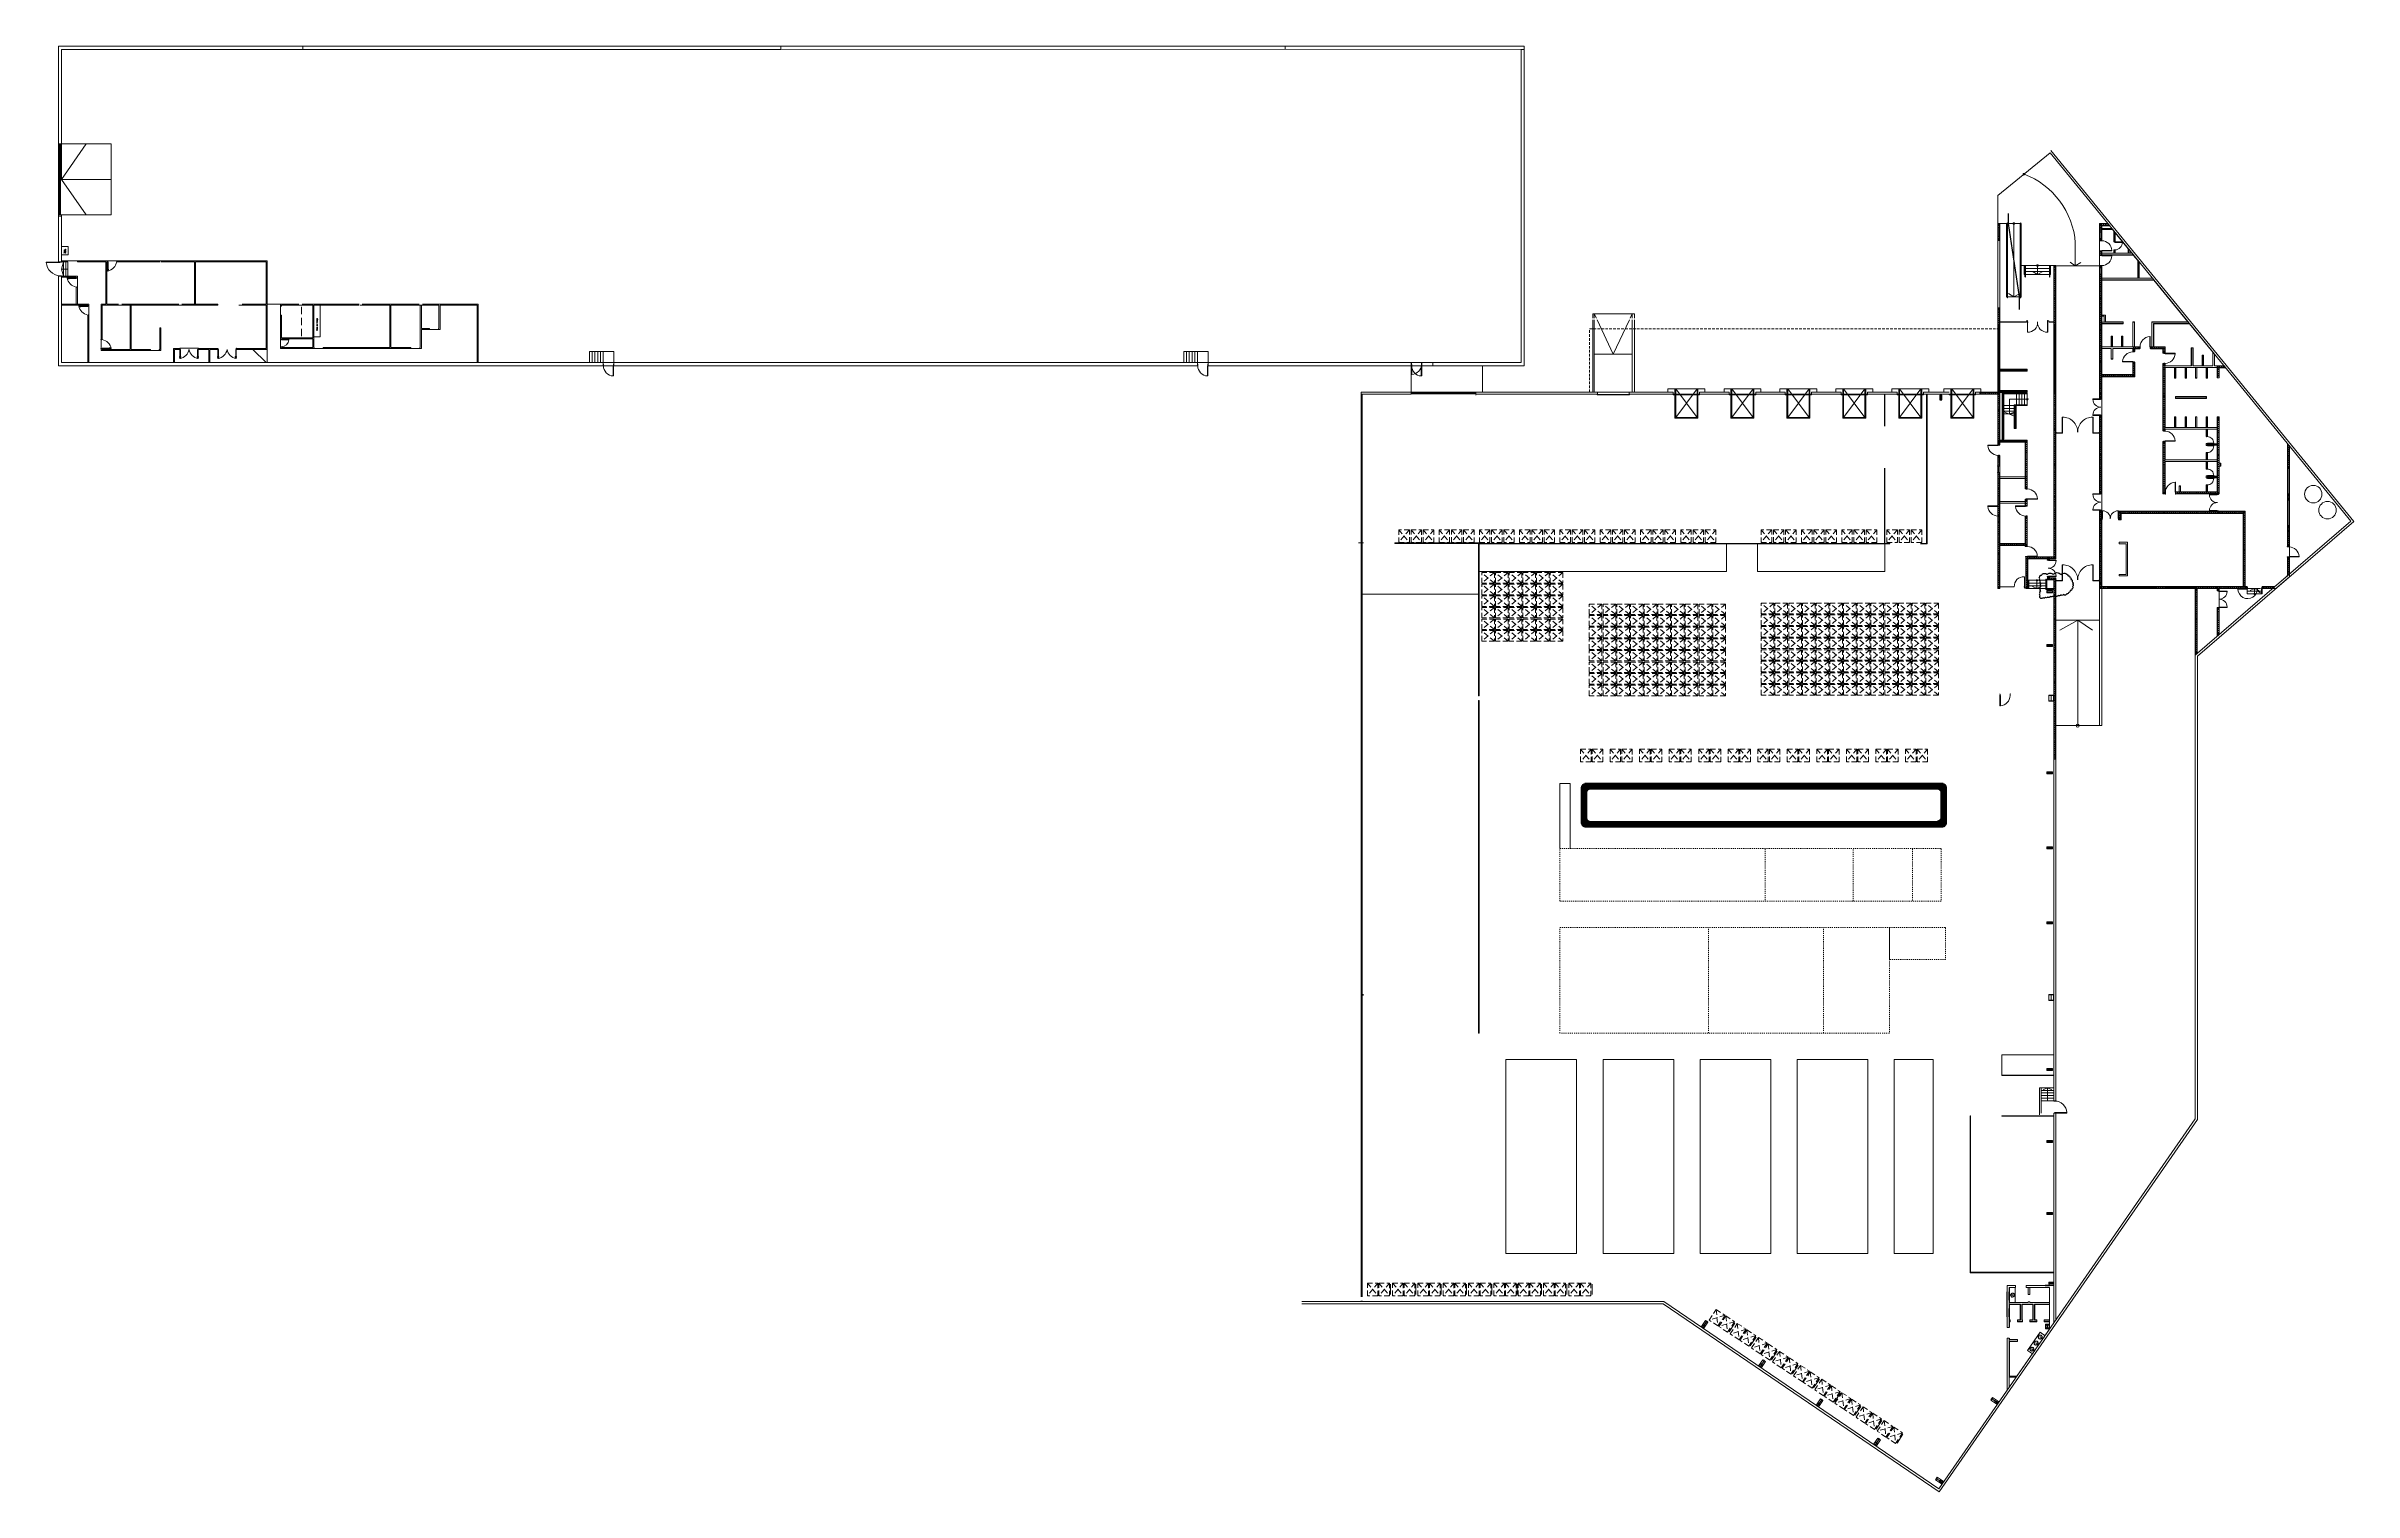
# Model space of a CAD drawing. Header units: millimetres. Extents: x 64 to 283, y 16 to 153.
import ezdxf

# ---------------------------------------------------------------- set-up
doc = ezdxf.new("R2010")
doc.units = ezdxf.units.MM
for name, pattern in [('CONTIN', [0]), ('CONTINOUS', [0]), ('DASHED', [0.75, 0.5, -0.25]), ('DASHED2', [0.375, 0.25, -0.125])]:
    doc.linetypes.add(name, pattern=pattern)
for name, color, linetype, lineweight in [('01-MAMP_', 3, 'Continuous', 0), ('02-PROYECCIONES', 251, 'Continuous', 0), ('1', 1, 'Continuous', 0), ('7', 7, 'Continuous', 0), ('__VIGA_DE_FUNDACION', 3, 'CONTIN', 0), ('A-CARPINTERIAS', 252, 'Continuous', 0), ('A-REJAS', 80, 'Continuous', 0), ('ARQ', 1, 'Continuous', 0), ('DURLOCK', 30, 'Continuous', 0), ('HATCH_1', 253, 'Continuous', 0), ('IRI-OCASA-Layout R 9$0$OCA_CARPINTERIA', 251, 'Continuous', 0), ('IRI-OCASA-Layout R 9$0$OCA_Mobiliario', 8, 'Continuous', 0), ('MAMP_BLOQUE_HORMIGON_BLOQU', 67, 'Continuous', 0), ('MAMP_CERAMICA_VISTA', 60, 'Continuous', 0), ('MERCADERIA', 8, 'Continuous', 0), ('MURO', 3, 'Continuous', 0), ('MURO_VISTA', 252, 'Continuous', 0), ('MUROS', 3, 'Continuous', 0), ('Racks', 7, 'Continuous', 0), ('REJAS', 3, 'Continuous', 0)]:
    doc.layers.add(name, color=color, linetype=linetype, lineweight=lineweight)
doc.styles.get("Standard").update_dxf_attribs({"font": 'txt.shx'})
pattern_1 = [(225, (260.997651, 43.938817), (0.0088388348, -0.0088388348), [])]
pattern_2 = [(315, (329.220826, 127.711566), (0.0088388348, 0.0088388348), [])]
pattern_3 = [(315, (328.820826, 127.711566), (0.0088388348, 0.0088388348), [])]
pattern_4 = [(315, (328.420826, 127.711566), (0.0088388348, 0.0088388348), [])]
pattern_5 = [(315, (328.020826, 127.711566), (0.0088388348, 0.0088388348), [])]
pattern_6 = [(315, (329.220826, 132.422769), (0.0088388348, 0.0088388348), [])]
pattern_7 = [(315, (328.820826, 132.422769), (0.0088388348, 0.0088388348), [])]
pattern_8 = [(315, (328.420826, 132.422769), (0.0088388348, 0.0088388348), [])]
pattern_9 = [(315, (328.020826, 132.422769), (0.0088388348, 0.0088388348), [])]
pattern_10 = [(315, (329.220826, 134.462684), (0.0088388348, 0.0088388348), [])]
pattern_11 = [(315, (328.820826, 134.462684), (0.0088388348, 0.0088388348), [])]
pattern_12 = [(315, (328.420826, 134.462684), (0.0088388348, 0.0088388348), [])]
pattern_13 = [(315, (328.020826, 134.462684), (0.0088388348, 0.0088388348), [])]
pattern_14 = [(315, (329.620826, 127.712922), (0.0088388348, 0.0088388348), [])]
pattern_15 = [(315, (327.620826, 134.46404), (0.0088388348, 0.0088388348), [])]
pattern_16 = [(140, (225.83415, -177.45567), (0.003187817, 0.0364369338), [0.00381, -0.04191]), (85, (225.83415, -177.45567), (-0.038211369, -0.0070486843), [0.003048, -0.033528117]), (190.451445, (225.834416, -177.452633), (-0.0350235504, 0.0293882494), [0.003238002, -0.035618049]), (136.1842, (225.82399, -177.45567), (0.0084084656, 0.054215808), [0.005715, -0.062865]), (186.635558, (225.82469, -177.45115), (-0.049485225, 0.047480827), [0.004857005, -0.053427122]), (81.184151, (225.82399, -177.45567), (-0.049485225, 0.047480827), [0.004571993, -0.050291946]), (111, (225.82653, -177.45059), (0.0204530396, 0.0303228783), [0.00381, -0.04191]), (56, (225.82653, -177.45059), (-0.036837593, 0.0123604057), [0.003048, -0.033528]), (161.451445, (225.828234, -177.448062), (-0.0163845538, 0.042683284), [0.003238002, -0.0356179875]), (127.5, (225.83415, -177.455669), (-0.0169110078, 0.00061772065), [0, -0.0331216, 0, -0.034036, 0, -0.033655]), (97.5, (225.83415, -177.455669), (-0.020036115, 0.0133639325), [0, -0.0194056, 0, -0.0323596, 0, -0.012827]), (57.5, (225.83415, -177.466997), (0.0011457488, 0.02711811903), [0, -0.0127, 0, -0.039624, 0, -0.052578]), (47.5, (225.83415, -177.472077), (-0.0050852982, 0.0296258363), [0, -0.01651, 0, -0.0263144, 0, -0.037338])]
pattern_17 = [(45, (241.394478, 180.895822), (-0.0088388348, 0.0088388348), [])]
pattern_18 = [(315, (329.620826, 134.462684), (0.0088388348, 0.0088388348), [])]
pattern_19 = [(315, (329.620826, 132.424125), (0.0088388348, 0.0088388348), [])]
pattern_20 = [(315, (327.620826, 132.424125), (0.0088388348, 0.0088388348), [])]
pattern_21 = [(315, (327.620826, 127.712922), (0.0088388348, 0.0088388348), [])]
pattern_22 = [(225, (260.997651, 43.538817), (0.0088388348, -0.0088388348), [])]
pattern_23 = [(225, (260.997651, 43.138817), (0.0088388348, -0.0088388348), [])]
pattern_24 = [(225, (260.997651, 42.738817), (0.0088388348, -0.0088388348), [])]
pattern_25 = [(225, (260.997651, 42.338817), (0.0088388348, -0.0088388348), [])]

# ---------------------------------------------------------------- blocks, each defined once
blk = doc.blocks.new('BOLT_0')
at = {"layer": '1'}
blk.add_circle((0, 0), 25.4, dxfattribs=at)
blk = doc.blocks.new('A$C2D8E3321')
at = {"layer": 'MAMP_BLOQUE_HORMIGON_BLOQU', "linetype": 'Continuous'}
h = blk.add_hatch(dxfattribs=at)
h.set_pattern_fill('AR-CONC', color=253, scale=0.2, style=0)
h.set_pattern_definition([(50, (-279883.144, 27804.65), (36.4369338, -3.187817), [3.81, -41.91]), (355, (-279883.144, 27804.65), (-7.0486843, 38.211369), [3.048, -33.528117]), (100.451445, (-279880.108, 27804.384), (29.3882494, 35.0235504), [3.238002, -35.618049]), (46.1842, (-279883.144, 27814.81), (54.215808, -8.4084656), [5.715, -62.865]), (96.635558, (-279878.626, 27814.11), (47.480827, 49.485225), [4.857005, -53.427122]), (351.184151, (-279883.144, 27814.81), (47.480827, 49.485225), [4.571993, -50.291946]), (21, (-279878.064, 27812.27), (30.3228783, -20.4530396), [3.81, -41.91]), (326, (-279878.064, 27812.27), (12.3604057, 36.837593), [3.048, -33.528]), (71.451445, (-279875.537, 27810.566), (42.683284, 16.3845538), [3.238002, -35.6179875]), (37.5, (-279883.144, 27804.65), (0.61772065, 16.9110078), [0, -33.1216, 0, -34.036, 0, -33.655]), (7.5, (-279883.144, 27804.65), (13.3639325, 20.036115), [0, -19.4056, 0, -32.3596, 0, -12.827]), (327.5, (-279894.472, 27804.65), (27.11811903, -1.1457488), [0, -12.7, 0, -39.624, 0, -52.578]), (317.5, (-279899.552, 27804.65), (29.6258363, 5.0852982), [0, -16.51, 0, -26.3144, 0, -37.338])])
h.paths.add_polyline_path([(0, 190), (0, 0), (390, 0), (390, 190)])
h.paths.add_polyline_path([(214, 150), (256, 163), (356, 163, -0.4142136), (368, 151), (368, 39, -0.4142136), (356, 27), (256, 27), (214, 39, -0.3152016), (206, 51), (206, 139, -0.3152016)], flags=16)
h.paths.add_polyline_path([(184, 139), (184, 51, -0.3152016), (176, 39), (134, 27), (34, 27, -0.4142136), (22, 39), (22, 151, -0.4142136), (34, 163), (134, 163), (176, 150, -0.3152016)], flags=16)
for p, q in [((390, 190), (0, 190)), ((0, 190), (0, 0)), ((22, 151), (22, 39)), ((34, 163), (134, 163)), ((34, 27), (134, 27)), ((176, 150), (134, 163)), ((176, 39), (134, 27)), ((184, 139), (184, 51)), ((206, 139), (206, 51)), ((214, 150), (256, 163)), ((214, 39), (256, 27)), ((356, 163), (256, 163)), ((356, 27), (256, 27)), ((368, 151), (368, 39)), ((390, 190), (390, 0)), ((390, 0), (0, 0))]:
    blk.add_line(p, q)
for centre, start, end in [((34, 151), 90, 180), ((34, 39), 180, 270), ((172, 139), 0, 69.97975), ((172, 51), 290.02025, 0), ((218, 139), 110.02025, 180), ((218, 51), 180, 249.97975), ((356, 151), 0, 90), ((356, 39), 270, 0)]:
    blk.add_arc(centre, 12, start, end)
blk = doc.blocks.new('PUERTA_90')
at = {"layer": 'A-CARPINTERIAS', "color": 2, "elevation": 1.747012}
for points in [[(1073341.584146, 646881.00699), (1073341.584146, 646871.00699), (1073361.584146, 646871.00699), (1073361.584146, 646911.00699), (1073371.584146, 646911.00699), (1073371.584689, 647001.015604), (1073361.584689, 647001.015604), (1073361.584689, 647041.015604), (1073341.584689, 647041.015604), (1073341.584689, 647031.015604)], [(1073361.583603, 646871.00699), (1073401.583603, 646871.00699), (1073401.583603, 645931.006991), (1073361.583603, 645931.006991), (1073361.583603, 646871.00699)], [(1074321.584146, 646881.011429), (1074321.584146, 646871.011429), (1074301.584146, 646871.011429), (1074301.584146, 646911.011429), (1074291.584146, 646911.011429), (1074291.583603, 647001.020043), (1074301.583603, 647001.020043), (1074301.583603, 647041.020043), (1074321.583603, 647041.020043), (1074321.583603, 647031.020043)]]:
    blk.add_lwpolyline(points, dxfattribs=at)
at = {"layer": 'A-CARPINTERIAS'}
blk.add_arc((1073361.583603, 646871.00699, 1.747012), 940, 272.438855, 0, dxfattribs=at)
blk = doc.blocks.new('VANO_1_00')
at = {"layer": 'A-CARPINTERIAS', "color": 2, "elevation": 1.747012}
for points in [[(1046918.649457, 654645.942824), (1046918.649457, 654655.942824), (1046938.649457, 654655.942824), (1046938.649457, 654615.942824), (1046948.649457, 654615.942824), (1046948.65, 654525.93421), (1046938.65, 654525.93421), (1046938.65, 654485.934209), (1046918.65, 654485.934209), (1046918.65, 654495.934209)], [(1047898.651086, 654655.944493), (1047858.651086, 654655.944493), (1047858.651086, 655616.467644), (1047898.651086, 655616.467644), (1047898.651086, 654655.944493)], [(1047918.650543, 654645.944493), (1047918.650543, 654655.944493), (1047898.650543, 654655.944493), (1047898.650543, 654615.944493), (1047888.650543, 654615.944493), (1047888.65, 654525.935879), (1047898.65, 654525.935879), (1047898.65, 654485.935879), (1047918.65, 654485.935879), (1047918.65, 654495.935879)]]:
    blk.add_lwpolyline(points, dxfattribs=at)
at = {"layer": 'A-CARPINTERIAS'}
blk.add_arc((1047924.782823, 654632.269475, 1.747012), 986.417479, 93.844126, 178.624808, dxfattribs=at)
blk = doc.blocks.new('VANO_1_60')
at = {"layer": 'A-CARPINTERIAS', "color": 2, "elevation": 319.118619}
for points in [[(1061665.085872, 653093.376757), (1061665.085872, 653103.376757), (1061685.085872, 653103.376757), (1061685.085872, 653063.376757), (1061695.085872, 653063.376757), (1061695.085872, 653023.376757), (1061685.085872, 653023.376757), (1061685.085872, 652993.376757), (1061665.085872, 652993.376757), (1061665.085872, 653003.376757)], [(1061685.085872, 652993.376757), (1061725.085872, 652993.376757), (1061725.085872, 652258.091266), (1061685.085872, 652258.091266), (1061685.085872, 652993.376757)], [(1063242.427102, 652993.376757), (1063202.427102, 652993.376757), (1063202.427102, 652258.091266), (1063242.427102, 652258.091266), (1063242.427102, 652993.376757)], [(1063262.427102, 653093.376757), (1063262.427102, 653103.376757), (1063242.427102, 653103.376757), (1063242.427102, 653063.376757), (1063232.427102, 653063.376757), (1063232.427102, 653023.376757), (1063242.427102, 653023.376757), (1063242.427102, 652993.376757), (1063262.427102, 652993.376757), (1063262.427102, 653003.376757)]]:
    blk.add_lwpolyline(points, dxfattribs=at)
at = {"layer": 'A-CARPINTERIAS'}
for centre, radius, start, end in [((1061716.319398, 653004.098216, -5100.048805), 746.119091, 270.993396, 0.302112), ((1063212.153156, 653007.715022, -5100.048805), 749.725106, 179.975747, 269.057884)]:
    blk.add_arc(centre, radius, start, end, dxfattribs=at)
blk = doc.blocks.new('VANO_70_BAÑO')
at = {"layer": 'A-CARPINTERIAS', "color": 2, "elevation": 1.747012}
for points in [[(-22281.614486, -51919.950519), (-22281.614486, -51929.950519), (-22261.614486, -51929.950519), (-22261.614486, -51889.950519), (-22251.614486, -51889.950519), (-22251.614486, -51849.950519), (-22261.614486, -51849.950519), (-22261.614486, -51809.950519), (-22281.614486, -51809.950519), (-22281.614486, -51819.950519)], [(-21601.614486, -51809.950519), (-21641.614486, -51809.950519), (-21641.614486, -51210.265131), (-21601.614486, -51210.265131), (-21601.614486, -51809.950519)], [(-21581.614486, -51919.950519), (-21581.614486, -51929.950519), (-21601.614486, -51929.950519), (-21601.614486, -51889.950519), (-21611.614486, -51889.950519), (-21611.614486, -51849.950519), (-21601.614486, -51849.950519), (-21601.614486, -51809.950519), (-21581.614486, -51809.950519), (-21581.614486, -51819.950519)]]:
    blk.add_lwpolyline(points, dxfattribs=at)
at = {"layer": 'A-CARPINTERIAS'}
blk.add_arc((-21676.952806, -51794.073793, 1.747012), 584.877209, 86.536075, 181.555508, dxfattribs=at)
blk = doc.blocks.new('A$C0D016993')
at = {"linetype": 'DASHED'}
for points in [[(0, 1.2), (1, 1.2), (1, 0), (0, 0), (0, 1.2)], [(0, 1.2), (1, 0)], [(1, 1.2), (0, 0)]]:
    blk.add_lwpolyline(points, dxfattribs=at)
blk = doc.blocks.new('m1bblock')
at = {"color": 253}
blk.add_line((-749.056764, 661.35059), (-749.056764, 660.35059), dxfattribs=at)
at = {"color": 253, "rotation": 180}
for p in [(-747.956764, 661.45059, -15953.831269), (-746.856764, 661.45059, -15953.831269)]:
    blk.add_blockref('A$C0D016993', p, dxfattribs=at)
blk = doc.blocks.new('is - Puerta 090')
at = {"layer": 'IRI-OCASA-Layout R 9$0$OCA_CARPINTERIA'}
for p, q in [((-77466.346374, 31906.489905, -0.000005), (-77466.347193, 31906.504601, -0.000005)), ((-77466.32851, 31906.507376, -0.000005), (-77466.345908, 31906.506417, -0.000005)), ((-77466.32851, 31906.507376, -0.000005), (-77466.275562, 31906.507377, -0.000005)), ((-77466.350806, 31906.476096, -0.000005), (-77466.350806, 31906.464143, -0.000005)), ((-77466.350806, 31906.464143, -0.000005), (-77466.32445, 31906.464144, -0.000005)), ((-77466.350805, 31906.419638, -0.000005), (-77466.324449, 31906.419639, -0.000005)), ((-77466.350805, 31906.407685, -0.000005), (-77466.350805, 31906.419638, -0.000005)), ((-77466.349404, 31906.477498, -0.000005), (-77466.325852, 31906.477498, -0.000005)), ((-77466.349403, 31906.406284, -0.000005), (-77466.32585, 31906.406284, -0.000005)), ((-77466.346374, 31906.48957, -0.000005), (-77466.34728, 31906.477498, -0.000005)), ((-77466.346371, 31906.394212, -0.000005), (-77466.347278, 31906.406284, -0.000005)), ((-77466.346371, 31906.393876, -0.000005), (-77466.34719, 31906.379181, -0.000005)), ((-77466.346374, 31906.489905, -0.000005), (-77466.328883, 31906.489906, -0.000005)), ((-77466.346374, 31906.48957, -0.000005), (-77466.328883, 31906.48957, -0.000005)), ((-77466.346371, 31906.394212, -0.000005), (-77466.328881, 31906.394212, -0.000005)), ((-77466.346371, 31906.393876, -0.000005), (-77466.328881, 31906.393877, -0.000005)), ((-77466.328507, 31906.376406, -0.000005), (-77466.345905, 31906.377365, -0.000005)), ((-77466.328883, 31906.48957, -0.000005), (-77466.327976, 31906.477498, -0.000005)), ((-77466.328881, 31906.394212, -0.000005), (-77466.327975, 31906.406284, -0.000005)), ((-77466.328507, 31906.376406, -0.000005), (-77466.275559, 31906.376408, -0.000005)), ((-77466.32445, 31906.476096, -0.000005), (-77466.32445, 31906.464144, -0.000005)), ((-77466.324448, 31906.407686, -0.000005), (-77466.324449, 31906.419639, -0.000005)), ((-77465.588163, 31906.466122), (-77465.588163, 31906.489149)), ((-77465.588163, 31906.489149), (-77465.578273, 31906.489149)), ((-77465.588163, 31905.602092), (-77465.588163, 31905.579065)), ((-77465.588163, 31905.579065), (-77465.578273, 31905.579065)), ((-77465.543657, 31906.464144), (-77465.586185, 31906.464144)), ((-77465.543657, 31905.60407), (-77465.586185, 31905.60407)), ((-77465.543657, 31906.456453), (-77465.543657, 31906.464144)), ((-77465.543657, 31905.611761), (-77465.543657, 31905.60407)), ((-77465.470151, 31906.463956), (-77465.540481, 31906.454486)), ((-77465.470102, 31905.604447), (-77465.540481, 31905.613728)), ((-77465.478273, 31906.484204), (-77465.478273, 31906.489149)), ((-77465.478273, 31906.489149), (-77465.468382, 31906.489149)), ((-77465.478273, 31905.579259), (-77465.468383, 31905.579259)), ((-77465.468383, 31905.589149), (-77465.468383, 31905.602486)), ((-77465.468383, 31905.579259), (-77465.468383, 31905.589149)), ((-77465.468382, 31906.489149), (-77465.468382, 31906.479259)), ((-77465.468382, 31906.479259), (-77465.468382, 31906.465922))]:
    blk.add_line(p, q, dxfattribs=at)
at = {"layer": 'IRI-OCASA-Layout R 9$0$OCA_CARPINTERIA', "elevation": -0.000005}
for points in [[(-77466.317832, 31906.501653), (-77466.275562, 31906.501654)], [(-77466.317829, 31906.38213), (-77466.275559, 31906.382131)]]:
    blk.add_lwpolyline(points, dxfattribs=at)
at = {"layer": 'IRI-OCASA-Layout R 9$0$OCA_CARPINTERIA'}
blk.add_lwpolyline([(-77465.586194, 31906.419638), (-77466.446185, 31906.419638), (-77466.446185, 31906.464144), (-77465.586194, 31906.464144)], close=True, dxfattribs=at)
for centre, radius, start, end in [((-77466.345854, 31906.505016, -0.000005), 0.001402, 92.187211, 197.239222), ((-77466.317715, 31906.490186, -0.000005), 0.01719, 90.583868, 180.935856), ((-77466.31767, 31906.490429, -0.000005), 0.011225, 90.8241, 182.672527), ((-77466.276516, 31906.476128, -0.000005), 0.031264, 47.390916, 88.251487), ((-77466.27656, 31906.47606, -0.000005), 0.02562, 47.416833, 87.484315), ((-77465.380242, 31906.669995, -0.000005), 1.085638, 190.930239, 259.064859), ((-77466.349404, 31906.476096, -0.000005), 0.001402, 90.001315, 180.001315), ((-77466.349403, 31906.407686, -0.000005), 0.001402, 180.001315, 270.001315), ((-77466.345851, 31906.378765, -0.000005), 0.001402, 162.763409, 267.81542), ((-77466.317713, 31906.393596, -0.000005), 0.01719, 179.066775, 269.418763), ((-77466.317668, 31906.393354, -0.000005), 0.011225, 177.330104, 269.178531), ((-77466.325852, 31906.476096, -0.000005), 0.001402, 0.001315, 90.001315), ((-77466.32585, 31906.407686, -0.000005), 0.001402, 270.001315, 0.001315), ((-77466.276514, 31906.407657, -0.000005), 0.031264, 271.751144, 312.611715), ((-77466.276558, 31906.407725, -0.000005), 0.02562, 272.518315, 312.585798), ((-77466.257156, 31906.49691, -0.000005), 0.002867, 223.849713, 50.983953), ((-77466.257153, 31906.386876, -0.000005), 0.002867, 309.018678, 136.152917), ((-77465.586185, 31906.466122), 0.001978, 180, 270), ((-77465.586185, 31905.602092), 0.001978, 90, 180), ((-77465.54084, 31906.457454), 0.00299, 199.564462, 276.899509), ((-77465.54084, 31905.610759), 0.00299, 83.100491, 160.435538), ((-77465.470361, 31906.465922), 0.001978, 276.072457, 0), ((-77465.470361, 31905.602486), 0.001978, 0, 83.927544)]:
    blk.add_arc(centre, radius, start, end, dxfattribs=at)

msp = doc.modelspace()

# ---------------------------------------------------------------- hatches: boundary and pattern name
at = {"layer": 'HATCH_1', "linetype": 'Continuous'}
h = msp.add_hatch(dxfattribs=at)
h.set_pattern_fill('LINE', color=40, scale=0.1, angle=225)
h.set_pattern_definition([(225, (260.997651, 57.729152), (0.0088388348, -0.0088388348), [])])
h.paths.add_polyline_path([(248.8, 136.01, -0.346235), (248.79, 136.02), (248.78, 136.06), (248.78, 136.16, -0.414214), (248.79, 136.18), (248.9, 136.18, -0.414214), (248.91, 136.16), (248.91, 136.06), (248.9, 136.02, -0.315202), (248.89, 136.01)])
h = msp.add_hatch(dxfattribs=at)
h.set_pattern_fill('LINE', color=40, scale=0.1, angle=225)
h.set_pattern_definition([(225, (270.647615, 57.729152), (0.0088388348, -0.0088388348), [])])
h.paths.add_polyline_path([(258.45, 136.01, -0.346235), (258.44, 136.02), (258.43, 136.06), (258.43, 136.16, -0.414214), (258.44, 136.18), (258.55, 136.18, -0.414214), (258.56, 136.16), (258.56, 136.06), (258.55, 136.02, -0.315202), (258.54, 136.01)])
h = msp.add_hatch(dxfattribs=at)
h.set_pattern_fill('LINE', color=40, scale=0.1, angle=225)
h.set_pattern_definition([(225, (260.997651, 56.529152), (0.0088388348, -0.0088388348), [])])
h.paths.add_polyline_path([(248.8, 134.79, 0.346235), (248.79, 134.78), (248.78, 134.74), (248.78, 134.64, 0.414214), (248.79, 134.63), (248.9, 134.63, 0.414214), (248.91, 134.64), (248.91, 134.74), (248.9, 134.78, 0.315202), (248.89, 134.79)])
h = msp.add_hatch(dxfattribs=at)
h.set_pattern_fill('LINE', color=40, scale=0.1, angle=45)
h.set_pattern_definition([(45, (246.347207, 213.06843), (-0.0088388348, 0.0088388348), [])])
h.paths.add_polyline_path([(258.54, 134.78, -0.346235), (258.55, 134.77), (258.57, 134.73), (258.57, 134.63, -0.414214), (258.55, 134.62), (258.44, 134.62, -0.414214), (258.43, 134.63), (258.43, 134.73), (258.44, 134.78, -0.315202), (258.45, 134.78)])
h = msp.add_hatch(dxfattribs=at)
h.set_pattern_fill('LINE', color=40, scale=0.1, angle=225)
h.set_pattern_definition([(225, (266.307651, 53.749184), (0.0088388348, -0.0088388348), [])])
h.paths.add_polyline_path([(254.11, 132.03, -0.346235), (254.1, 132.04), (254.09, 132.08), (254.09, 132.18, -0.414214), (254.1, 132.2), (254.21, 132.2, -0.414214), (254.23, 132.18), (254.23, 132.08), (254.21, 132.04, -0.315202), (254.2, 132.03)])
h = msp.add_hatch(dxfattribs=at)
h.set_pattern_fill('LINE', color=40, scale=0.1, angle=45)
h.set_pattern_definition([(45, (246.347205, 210.47094), (-0.0088388348, 0.0088388348), [])])
h.paths.add_polyline_path([(258.54, 132.19, -0.346235), (258.55, 132.18), (258.57, 132.14), (258.57, 132.04, -0.414214), (258.55, 132.02), (258.44, 132.02, -0.414214), (258.43, 132.04), (258.43, 132.14), (258.44, 132.18, -0.315202), (258.45, 132.19)])
h = msp.add_hatch(dxfattribs=at)
h.set_pattern_fill('LINE', color=40, scale=0.1, angle=225)
h.set_pattern_definition([(225, (266.307651, 50.949184), (0.0088388348, -0.0088388348), [])])
h.paths.add_polyline_path([(254.11, 129.21, 0.346235), (254.1, 129.2), (254.09, 129.16), (254.09, 129.06, 0.414214), (254.1, 129.05), (254.21, 129.05, 0.414214), (254.23, 129.06), (254.23, 129.16), (254.21, 129.2, 0.315202), (254.2, 129.21)])
h = msp.add_hatch(dxfattribs=at)
h.set_pattern_fill('LINE', color=40, scale=0.1, angle=225)
h.set_pattern_definition([(225, (270.647571, 50.929242), (0.0088388348, -0.0088388348), [])])
h.paths.add_polyline_path([(258.45, 129.19, 0.346235), (258.44, 129.18), (258.43, 129.14), (258.43, 129.04, 0.414214), (258.44, 129.03), (258.55, 129.03, 0.414214), (258.56, 129.04), (258.56, 129.14), (258.55, 129.18, 0.315202), (258.54, 129.19)])
h = msp.add_hatch(dxfattribs=at)
h.set_pattern_fill('LINE', color=40, scale=0.1, angle=225)
h.set_pattern_definition([(225, (260.997612, 49.729152), (0.0088388348, -0.0088388348), [])])
h.paths.add_polyline_path([(248.8, 128.01, -0.346235), (248.79, 128.02), (248.78, 128.06), (248.78, 128.16, -0.414214), (248.79, 128.18), (248.9, 128.18, -0.414214), (248.91, 128.16), (248.91, 128.06), (248.9, 128.02, -0.315202), (248.89, 128.01)])
h = msp.add_hatch(dxfattribs=at)
h.set_pattern_fill('LINE', color=40, scale=0.1, angle=45)
h.set_pattern_definition([(45, (236.697277, 204.875802), (-0.0088388348, 0.0088388348), [])])
h.paths.add_polyline_path([(248.89, 126.59, -0.346235), (248.9, 126.58), (248.92, 126.54), (248.92, 126.44, -0.414214), (248.9, 126.43), (248.79, 126.43, -0.414214), (248.78, 126.44), (248.78, 126.54), (248.79, 126.58, -0.315202), (248.8, 126.59)])
h = msp.add_hatch(dxfattribs=at)
h.set_pattern_fill('LINE', color=40, scale=0.1, angle=45)
h.set_pattern_definition([(45, (242.007309, 204.885802), (-0.0088388348, 0.0088388348), [])])
h.paths.add_polyline_path([(254.2, 126.6, -0.346235), (254.21, 126.59), (254.23, 126.55), (254.23, 126.45, -0.414214), (254.21, 126.44), (254.1, 126.44, -0.414214), (254.09, 126.45), (254.09, 126.55), (254.1, 126.59, -0.315202), (254.11, 126.6)])
h = msp.add_hatch(dxfattribs=at)
h.set_pattern_fill('LINE', color=40, scale=0.1, angle=225)
h.set_pattern_definition([(225, (270.647615, 47.729242), (0.0088388348, -0.0088388348), [])])
h.paths.add_polyline_path([(258.45, 126.01, -0.346235), (258.44, 126.02), (258.43, 126.06), (258.43, 126.16, -0.414214), (258.44, 126.18), (258.55, 126.18, -0.414214), (258.56, 126.16), (258.56, 126.06), (258.55, 126.02, -0.315202), (258.54, 126.01)])
h = msp.add_hatch(dxfattribs=at)
h.set_pattern_fill('LINE', color=40, scale=0.1, angle=225)
h.set_pattern_definition([(225, (270.647571, 44.929242), (0.0088388348, -0.0088388348), [])])
h.paths.add_polyline_path([(258.45, 123.19, 0.346235), (258.44, 123.18), (258.43, 123.14), (258.43, 123.04, 0.414214), (258.44, 123.03), (258.55, 123.03, 0.414214), (258.56, 123.04), (258.56, 123.14), (258.55, 123.18, 0.315202), (258.54, 123.19)])
h = msp.add_hatch(dxfattribs=at)
h.set_pattern_fill('LINE', color=40, scale=0.1, angle=45)
h.set_pattern_definition([(45, (249.497268, 202.534196), (-0.0088388348, 0.0088388348), [])])
h.paths.add_polyline_path([(261.69, 124.25, -0.346235), (261.7, 124.24), (261.72, 124.2), (261.72, 124.1, -0.414214), (261.7, 124.09), (261.59, 124.09, -0.414214), (261.58, 124.1), (261.58, 124.2), (261.59, 124.24, -0.315202), (261.6, 124.25)])
h = msp.add_hatch(dxfattribs=at)
h.set_pattern_fill('LINE', color=40, scale=0.1, angle=225)
h.set_pattern_definition([(225, (273.79901, 44.597503), (0.0088388348, -0.0088388348), [])])
h.paths.add_polyline_path([(261.6, 122.88, -0.346235), (261.59, 122.89), (261.58, 122.93), (261.58, 123.03, -0.414214), (261.59, 123.04), (261.7, 123.04, -0.414214), (261.72, 123.03), (261.72, 122.93), (261.7, 122.89, -0.315202), (261.69, 122.88)])
h = msp.add_hatch(dxfattribs=at)
h.set_pattern_fill('LINE', color=40, scale=0.1, angle=315)
h.set_pattern_definition([(315, (340.299052, 136.572449), (0.0088388348, 0.0088388348), [])])
h.paths.add_polyline_path([(262.04, 124.38, 0.346235), (262.05, 124.37), (262.09, 124.35), (262.19, 124.35, 0.414214), (262.2, 124.37), (262.2, 124.48, 0.414214), (262.19, 124.49), (262.09, 124.49), (262.04, 124.48, 0.315202), (262.04, 124.47)])
h = msp.add_hatch(dxfattribs=at)
h.set_pattern_fill('LINE', color=40, scale=0.1, angle=315)
h.set_pattern_definition([(315, (341.691852, 136.571101), (0.0088388348, 0.0088388348), [])])
h.paths.add_polyline_path([(263.41, 124.38, -0.346235), (263.4, 124.36), (263.36, 124.35), (263.26, 124.35, -0.414214), (263.25, 124.36), (263.25, 124.48, -0.414214), (263.26, 124.49), (263.36, 124.49), (263.4, 124.48, -0.315202), (263.41, 124.46)])
h = msp.add_hatch(dxfattribs=at)
h.set_pattern_fill('LINE', color=40, scale=0.1, angle=45)
h.set_pattern_definition([(45, (252.355564, 202.404231), (-0.0088388348, 0.0088388348), [])])
h.paths.add_polyline_path([(264.55, 124.12, -0.346235), (264.56, 124.11), (264.57, 124.07), (264.57, 123.97, -0.414214), (264.56, 123.96), (264.45, 123.96, -0.414214), (264.44, 123.97), (264.44, 124.07), (264.45, 124.11, -0.315202), (264.46, 124.12)])
h = msp.add_hatch(dxfattribs=at)
h.set_pattern_fill('LINE', color=40, scale=0.1, angle=45)
h.set_pattern_definition([(45, (252.355564, 202.408814), (-0.0088388348, 0.0088388348), [])])
h.paths.add_polyline_path([(264.55, 122.75, 0.346235), (264.56, 122.76), (264.57, 122.8), (264.57, 122.9, 0.414214), (264.56, 122.91), (264.45, 122.91, 0.414214), (264.44, 122.9), (264.44, 122.8), (264.45, 122.75, 0.315202), (264.46, 122.75)])
h = msp.add_hatch(dxfattribs=at)
h.set_pattern_fill('LINE', color=40, scale=0.1, angle=225)
h.set_pattern_definition(pattern_1)
h.paths.add_polyline_path([(248.8, 122.22, -0.346235), (248.79, 122.23), (248.78, 122.27), (248.78, 122.37, -0.414214), (248.79, 122.39), (248.9, 122.39, -0.414214), (248.91, 122.37), (248.91, 122.27), (248.9, 122.23, -0.315202), (248.89, 122.22)])
h = msp.add_hatch(dxfattribs=at)
h.set_pattern_fill('LINE', color=40, scale=0.1, angle=225)
h.set_pattern_definition(pattern_1)
h.paths.add_polyline_path([(248.8, 122.2, 0.346235), (248.79, 122.19), (248.78, 122.15), (248.78, 122.05, 0.414214), (248.79, 122.04), (248.9, 122.04, 0.414214), (248.91, 122.05), (248.91, 122.15), (248.9, 122.19, 0.315202), (248.89, 122.2)])
h = msp.add_hatch(dxfattribs=at)
h.set_pattern_fill('LINE', color=40, scale=0.1, angle=225)
h.set_pattern_definition(pattern_22)
h.paths.add_polyline_path([(248.8, 121.82, -0.346235), (248.79, 121.83), (248.78, 121.87), (248.78, 121.97, -0.414214), (248.79, 121.99), (248.9, 121.99, -0.414214), (248.91, 121.97), (248.91, 121.87), (248.9, 121.83, -0.315202), (248.89, 121.82)])
h = msp.add_hatch(dxfattribs=at)
h.set_pattern_fill('LINE', color=40, scale=0.1, angle=225)
h.set_pattern_definition(pattern_22)
h.paths.add_polyline_path([(248.8, 121.8, 0.346235), (248.79, 121.79), (248.78, 121.75), (248.78, 121.65, 0.414214), (248.79, 121.64), (248.9, 121.64, 0.414214), (248.91, 121.65), (248.91, 121.75), (248.9, 121.79, 0.315202), (248.89, 121.8)])
h = msp.add_hatch(dxfattribs=at)
h.set_pattern_fill('LINE', color=40, scale=0.1, angle=225)
h.set_pattern_definition(pattern_23)
h.paths.add_polyline_path([(248.8, 121.42, -0.346235), (248.79, 121.43), (248.78, 121.47), (248.78, 121.57, -0.414214), (248.79, 121.59), (248.9, 121.59, -0.414214), (248.91, 121.57), (248.91, 121.47), (248.9, 121.43, -0.315202), (248.89, 121.42)])
h = msp.add_hatch(dxfattribs=at)
h.set_pattern_fill('LINE', color=40, scale=0.1, angle=225)
h.set_pattern_definition(pattern_23)
h.paths.add_polyline_path([(248.8, 121.4, 0.346235), (248.79, 121.39), (248.78, 121.35), (248.78, 121.25, 0.414214), (248.79, 121.24), (248.9, 121.24, 0.414214), (248.91, 121.25), (248.91, 121.35), (248.9, 121.39, 0.315202), (248.89, 121.4)])
h = msp.add_hatch(dxfattribs=at)
h.set_pattern_fill('LINE', color=40, scale=0.1, angle=225)
h.set_pattern_definition(pattern_24)
h.paths.add_polyline_path([(248.8, 121.02, -0.346235), (248.79, 121.03), (248.78, 121.07), (248.78, 121.17, -0.414214), (248.79, 121.19), (248.9, 121.19, -0.414214), (248.91, 121.17), (248.91, 121.07), (248.9, 121.03, -0.315202), (248.89, 121.02)])
h = msp.add_hatch(dxfattribs=at)
h.set_pattern_fill('LINE', color=40, scale=0.1, angle=225)
h.set_pattern_definition(pattern_24)
h.paths.add_polyline_path([(248.8, 121, 0.346235), (248.79, 120.99), (248.78, 120.95), (248.78, 120.85, 0.414214), (248.79, 120.84), (248.9, 120.84, 0.414214), (248.91, 120.85), (248.91, 120.95), (248.9, 120.99, 0.315202), (248.89, 121)])
h = msp.add_hatch(dxfattribs=at)
h.set_pattern_fill('LINE', color=40, scale=0.1, angle=225)
h.set_pattern_definition(pattern_25)
h.paths.add_polyline_path([(248.8, 120.62, -0.346235), (248.79, 120.63), (248.78, 120.67), (248.78, 120.77, -0.414214), (248.79, 120.79), (248.9, 120.79, -0.414214), (248.91, 120.77), (248.91, 120.67), (248.9, 120.63, -0.315202), (248.89, 120.62)])
h = msp.add_hatch(dxfattribs=at)
h.set_pattern_fill('LINE', color=40, scale=0.1, angle=225)
h.set_pattern_definition(pattern_25)
h.paths.add_polyline_path([(248.8, 120.6, 0.346235), (248.79, 120.59), (248.78, 120.55), (248.78, 120.45, 0.414214), (248.79, 120.44), (248.9, 120.44, 0.414214), (248.91, 120.45), (248.91, 120.55), (248.9, 120.59, 0.315202), (248.89, 120.6)])
h = msp.add_hatch(dxfattribs=at)
h.set_pattern_fill('LINE', color=40, scale=0.1, angle=225)
h.set_pattern_definition([(225, (260.997651, 41.938817), (0.0088388348, -0.0088388348), [])])
h.paths.add_polyline_path([(248.8, 120.22, -0.346235), (248.79, 120.23), (248.78, 120.27), (248.78, 120.37, -0.414214), (248.79, 120.39), (248.9, 120.39, -0.414214), (248.91, 120.37), (248.91, 120.27), (248.9, 120.23, -0.315202), (248.89, 120.22)])
h = msp.add_hatch(dxfattribs=at)
h.set_pattern_fill('LINE', color=40, scale=0.1, angle=315)
h.set_pattern_definition([(315, (327.41623, 134.464855), (0.0088388348, 0.0088388348), [])])
h.paths.add_polyline_path([(249.13, 122.27, -0.346235), (249.12, 122.26), (249.08, 122.25), (248.98, 122.25, -0.414214), (248.97, 122.26), (248.97, 122.37, -0.414214), (248.98, 122.38), (249.08, 122.38), (249.12, 122.37, -0.315202), (249.13, 122.36)])
h = msp.add_hatch(dxfattribs=at)
h.set_pattern_fill('LINE', color=40, scale=0.1, angle=315)
h.set_pattern_definition([(315, (327.41623, 132.424939), (0.0088388348, 0.0088388348), [])])
h.paths.add_polyline_path([(249.13, 120.23, -0.346235), (249.12, 120.22), (249.08, 120.21), (248.98, 120.21, -0.414214), (248.97, 120.22), (248.97, 120.33, -0.414214), (248.98, 120.34), (249.08, 120.34), (249.12, 120.33, -0.315202), (249.13, 120.32)])
h = msp.add_hatch(dxfattribs=at)
h.set_pattern_fill('LINE', color=40, scale=0.1, angle=315)
h.set_pattern_definition(pattern_15)
h.paths.add_polyline_path([(249.34, 122.27, -0.346235), (249.33, 122.26), (249.29, 122.25), (249.19, 122.25, -0.414214), (249.17, 122.26), (249.17, 122.37, -0.414214), (249.19, 122.38), (249.29, 122.38), (249.33, 122.37, -0.315202), (249.34, 122.36)])
h = msp.add_hatch(dxfattribs=at)
h.set_pattern_fill('LINE', color=40, scale=0.1, angle=315)
h.set_pattern_definition(pattern_20)
h.paths.add_polyline_path([(249.34, 120.23, -0.346235), (249.33, 120.22), (249.29, 120.21), (249.19, 120.21, -0.414214), (249.17, 120.22), (249.17, 120.33, -0.414214), (249.19, 120.34), (249.29, 120.34), (249.33, 120.33, -0.315202), (249.34, 120.32)])
h = msp.add_hatch(dxfattribs=at)
h.set_pattern_fill('LINE', color=40, scale=0.1, angle=315)
h.set_pattern_definition(pattern_15)
h.paths.add_polyline_path([(249.36, 122.27, 0.346235), (249.37, 122.26), (249.41, 122.25), (249.51, 122.25, 0.414214), (249.52, 122.26), (249.52, 122.37, 0.414214), (249.51, 122.38), (249.41, 122.38), (249.37, 122.37, 0.315202), (249.36, 122.36)])
h = msp.add_hatch(dxfattribs=at)
h.set_pattern_fill('LINE', color=40, scale=0.1, angle=315)
h.set_pattern_definition(pattern_20)
h.paths.add_polyline_path([(249.36, 120.23, 0.346235), (249.37, 120.22), (249.41, 120.21), (249.51, 120.21, 0.414214), (249.52, 120.22), (249.52, 120.33, 0.414214), (249.51, 120.34), (249.41, 120.34), (249.37, 120.33, 0.315202), (249.36, 120.32)])
h = msp.add_hatch(dxfattribs=at)
h.set_pattern_fill('LINE', color=40, scale=0.1, angle=315)
h.set_pattern_definition(pattern_13)
h.paths.add_polyline_path([(249.74, 122.27, -0.346235), (249.73, 122.26), (249.69, 122.24), (249.59, 122.24, -0.414214), (249.57, 122.26), (249.57, 122.37, -0.414214), (249.59, 122.38), (249.69, 122.38), (249.73, 122.37, -0.315202), (249.74, 122.36)])
h = msp.add_hatch(dxfattribs=at)
h.set_pattern_fill('LINE', color=40, scale=0.1, angle=315)
h.set_pattern_definition(pattern_9)
h.paths.add_polyline_path([(249.74, 120.23, -0.346235), (249.73, 120.22), (249.69, 120.2), (249.59, 120.2, -0.414214), (249.57, 120.22), (249.57, 120.33, -0.414214), (249.59, 120.34), (249.69, 120.34), (249.73, 120.33, -0.315202), (249.74, 120.32)])
h = msp.add_hatch(dxfattribs=at)
h.set_pattern_fill('LINE', color=40, scale=0.1, angle=315)
h.set_pattern_definition(pattern_13)
h.paths.add_polyline_path([(249.76, 122.27, 0.346235), (249.77, 122.26), (249.81, 122.24), (249.91, 122.24, 0.414214), (249.92, 122.26), (249.92, 122.37, 0.414214), (249.91, 122.38), (249.81, 122.38), (249.77, 122.37, 0.315202), (249.76, 122.36)])
h = msp.add_hatch(dxfattribs=at)
h.set_pattern_fill('LINE', color=40, scale=0.1, angle=315)
h.set_pattern_definition(pattern_9)
h.paths.add_polyline_path([(249.76, 120.23, 0.346235), (249.77, 120.22), (249.81, 120.2), (249.91, 120.2, 0.414214), (249.92, 120.22), (249.92, 120.33, 0.414214), (249.91, 120.34), (249.81, 120.34), (249.77, 120.33, 0.315202), (249.76, 120.32)])
h = msp.add_hatch(dxfattribs=at)
h.set_pattern_fill('LINE', color=40, scale=0.1, angle=315)
h.set_pattern_definition(pattern_12)
h.paths.add_polyline_path([(250.14, 122.27, -0.346235), (250.13, 122.26), (250.09, 122.24), (249.99, 122.24, -0.414214), (249.97, 122.26), (249.97, 122.37, -0.414214), (249.99, 122.38), (250.09, 122.38), (250.13, 122.37, -0.315202), (250.14, 122.36)])
h = msp.add_hatch(dxfattribs=at)
h.set_pattern_fill('LINE', color=40, scale=0.1, angle=315)
h.set_pattern_definition(pattern_8)
h.paths.add_polyline_path([(250.14, 120.23, -0.346235), (250.13, 120.22), (250.09, 120.2), (249.99, 120.2, -0.414214), (249.97, 120.22), (249.97, 120.33, -0.414214), (249.99, 120.34), (250.09, 120.34), (250.13, 120.33, -0.315202), (250.14, 120.32)])
h = msp.add_hatch(dxfattribs=at)
h.set_pattern_fill('LINE', color=40, scale=0.1, angle=315)
h.set_pattern_definition(pattern_12)
h.paths.add_polyline_path([(250.16, 122.27, 0.346235), (250.17, 122.26), (250.21, 122.24), (250.31, 122.24, 0.414214), (250.32, 122.26), (250.32, 122.37, 0.414214), (250.31, 122.38), (250.21, 122.38), (250.17, 122.37, 0.315202), (250.16, 122.36)])
h = msp.add_hatch(dxfattribs=at)
h.set_pattern_fill('LINE', color=40, scale=0.1, angle=315)
h.set_pattern_definition(pattern_8)
h.paths.add_polyline_path([(250.16, 120.23, 0.346235), (250.17, 120.22), (250.21, 120.2), (250.31, 120.2, 0.414214), (250.32, 120.22), (250.32, 120.33, 0.414214), (250.31, 120.34), (250.21, 120.34), (250.17, 120.33, 0.315202), (250.16, 120.32)])
h = msp.add_hatch(dxfattribs=at)
h.set_pattern_fill('LINE', color=40, scale=0.1, angle=315)
h.set_pattern_definition(pattern_11)
h.paths.add_polyline_path([(250.54, 122.27, -0.346235), (250.53, 122.26), (250.49, 122.24), (250.39, 122.24, -0.414214), (250.37, 122.26), (250.37, 122.37, -0.414214), (250.39, 122.38), (250.49, 122.38), (250.53, 122.37, -0.315202), (250.54, 122.36)])
h = msp.add_hatch(dxfattribs=at)
h.set_pattern_fill('LINE', color=40, scale=0.1, angle=315)
h.set_pattern_definition(pattern_7)
h.paths.add_polyline_path([(250.54, 120.23, -0.346235), (250.53, 120.22), (250.49, 120.2), (250.39, 120.2, -0.414214), (250.37, 120.22), (250.37, 120.33, -0.414214), (250.39, 120.34), (250.49, 120.34), (250.53, 120.33, -0.315202), (250.54, 120.32)])
h = msp.add_hatch(dxfattribs=at)
h.set_pattern_fill('LINE', color=40, scale=0.1, angle=315)
h.set_pattern_definition(pattern_11)
h.paths.add_polyline_path([(250.56, 122.27, 0.346235), (250.57, 122.26), (250.61, 122.24), (250.71, 122.24, 0.414214), (250.72, 122.26), (250.72, 122.37, 0.414214), (250.71, 122.38), (250.61, 122.38), (250.57, 122.37, 0.315202), (250.56, 122.36)])
h = msp.add_hatch(dxfattribs=at)
h.set_pattern_fill('LINE', color=40, scale=0.1, angle=315)
h.set_pattern_definition(pattern_7)
h.paths.add_polyline_path([(250.56, 120.23, 0.346235), (250.57, 120.22), (250.61, 120.2), (250.71, 120.2, 0.414214), (250.72, 120.22), (250.72, 120.33, 0.414214), (250.71, 120.34), (250.61, 120.34), (250.57, 120.33, 0.315202), (250.56, 120.32)])
h = msp.add_hatch(dxfattribs=at)
h.set_pattern_fill('LINE', color=40, scale=0.1, angle=315)
h.set_pattern_definition(pattern_10)
h.paths.add_polyline_path([(250.94, 122.27, -0.346235), (250.93, 122.26), (250.89, 122.24), (250.79, 122.24, -0.414214), (250.77, 122.26), (250.77, 122.37, -0.414214), (250.79, 122.38), (250.89, 122.38), (250.93, 122.37, -0.315202), (250.94, 122.36)])
h = msp.add_hatch(dxfattribs=at)
h.set_pattern_fill('LINE', color=40, scale=0.1, angle=315)
h.set_pattern_definition(pattern_6)
h.paths.add_polyline_path([(250.94, 120.23, -0.346235), (250.93, 120.22), (250.89, 120.2), (250.79, 120.2, -0.414214), (250.77, 120.22), (250.77, 120.33, -0.414214), (250.79, 120.34), (250.89, 120.34), (250.93, 120.33, -0.315202), (250.94, 120.32)])
h = msp.add_hatch(dxfattribs=at)
h.set_pattern_fill('LINE', color=40, scale=0.1, angle=315)
h.set_pattern_definition(pattern_10)
h.paths.add_polyline_path([(250.96, 122.27, 0.346235), (250.97, 122.26), (251.01, 122.24), (251.11, 122.24, 0.414214), (251.12, 122.26), (251.12, 122.37, 0.414214), (251.11, 122.38), (251.01, 122.38), (250.97, 122.37, 0.315202), (250.96, 122.36)])
h = msp.add_hatch(dxfattribs=at)
h.set_pattern_fill('LINE', color=40, scale=0.1, angle=315)
h.set_pattern_definition(pattern_6)
h.paths.add_polyline_path([(250.96, 120.23, 0.346235), (250.97, 120.22), (251.01, 120.2), (251.11, 120.2, 0.414214), (251.12, 120.22), (251.12, 120.33, 0.414214), (251.11, 120.34), (251.01, 120.34), (250.97, 120.33, 0.315202), (250.96, 120.32)])
h = msp.add_hatch(dxfattribs=at)
h.set_pattern_fill('LINE', color=40, scale=0.1, angle=315)
h.set_pattern_definition(pattern_18)
h.paths.add_polyline_path([(251.34, 122.27, -0.346235), (251.33, 122.26), (251.29, 122.24), (251.19, 122.24, -0.414214), (251.17, 122.26), (251.17, 122.37, -0.414214), (251.19, 122.38), (251.29, 122.38), (251.33, 122.37, -0.315202), (251.34, 122.36)])
h = msp.add_hatch(dxfattribs=at)
h.set_pattern_fill('LINE', color=40, scale=0.1, angle=315)
h.set_pattern_definition(pattern_19)
h.paths.add_polyline_path([(251.34, 120.23, -0.346235), (251.33, 120.22), (251.29, 120.21), (251.19, 120.21, -0.414214), (251.17, 120.22), (251.17, 120.33, -0.414214), (251.19, 120.34), (251.29, 120.34), (251.33, 120.33, -0.315202), (251.34, 120.32)])
h = msp.add_hatch(dxfattribs=at)
h.set_pattern_fill('LINE', color=40, scale=0.1, angle=315)
h.set_pattern_definition(pattern_18)
h.paths.add_polyline_path([(251.36, 122.27, 0.346235), (251.37, 122.26), (251.41, 122.24), (251.51, 122.24, 0.414214), (251.52, 122.26), (251.52, 122.37, 0.414214), (251.51, 122.38), (251.41, 122.38), (251.37, 122.37, 0.315202), (251.36, 122.36)])
h = msp.add_hatch(dxfattribs=at)
h.set_pattern_fill('LINE', color=40, scale=0.1, angle=315)
h.set_pattern_definition(pattern_19)
h.paths.add_polyline_path([(251.36, 120.23, 0.346235), (251.37, 120.22), (251.41, 120.21), (251.51, 120.21, 0.414214), (251.52, 120.22), (251.52, 120.33, 0.414214), (251.51, 120.34), (251.41, 120.34), (251.37, 120.33, 0.315202), (251.36, 120.32)])
h = msp.add_hatch(dxfattribs=at)
h.set_pattern_fill('LINE', color=40, scale=0.1, angle=315)
h.set_pattern_definition([(315, (339.820785, 133.92242), (0.0088388348, 0.0088388348), [])])
h.paths.add_polyline_path([(261.56, 121.73, 0.346235), (261.57, 121.72), (261.61, 121.7), (261.71, 121.7, 0.414214), (261.72, 121.72), (261.72, 121.83, 0.414214), (261.71, 121.84), (261.61, 121.84), (261.57, 121.83, 0.315202), (261.56, 121.82)])
h = msp.add_hatch(dxfattribs=at)
h.set_pattern_fill('LINE', color=40, scale=0.1, angle=225)
h.set_pattern_definition([(225, (260.997651, 41.938817), (0.0088388348, -0.0088388348), [])])
h.paths.add_polyline_path([(248.8, 120.2, 0.346235), (248.79, 120.19), (248.78, 120.15), (248.78, 120.05, 0.414214), (248.79, 120.04), (248.9, 120.04, 0.414214), (248.91, 120.05), (248.91, 120.15), (248.9, 120.19, 0.315202), (248.89, 120.2)])
h = msp.add_hatch(dxfattribs=at)
h.set_pattern_fill('LINE', color=40, scale=0.1, angle=45)
h.set_pattern_definition([(45, (236.697277, 196.885508), (-0.0088388348, 0.0088388348), [])])
h.paths.add_polyline_path([(248.89, 118.6, -0.346235), (248.9, 118.59), (248.92, 118.55), (248.92, 118.45, -0.414214), (248.9, 118.44), (248.79, 118.44, -0.414214), (248.78, 118.45), (248.78, 118.55), (248.79, 118.59, -0.315202), (248.8, 118.6)])
h = msp.add_hatch(dxfattribs=at)
h.set_pattern_fill('LINE', color=40, scale=0.1, angle=225)
h.set_pattern_definition([(225, (266.307651, 41.749148), (0.0088388348, -0.0088388348), [])])
h.paths.add_polyline_path([(254.11, 120.03, -0.346235), (254.1, 120.04), (254.09, 120.08), (254.09, 120.18, -0.414214), (254.1, 120.2), (254.21, 120.2, -0.414214), (254.23, 120.18), (254.23, 120.08), (254.21, 120.04, -0.315202), (254.2, 120.03)])
h = msp.add_hatch(dxfattribs=at)
h.set_pattern_fill('LINE', color=40, scale=0.1, angle=225)
h.set_pattern_definition([(225, (270.647615, 41.729242), (0.0088388348, -0.0088388348), [])])
h.paths.add_polyline_path([(258.45, 120.01, -0.346235), (258.44, 120.02), (258.43, 120.06), (258.43, 120.16, -0.414214), (258.44, 120.18), (258.55, 120.18, -0.414214), (258.56, 120.16), (258.56, 120.06), (258.55, 120.02, -0.315202), (258.54, 120.01)])
h = msp.add_hatch(dxfattribs=at)
h.set_pattern_fill('LINE', color=40, scale=0.1, angle=45)
h.set_pattern_definition([(45, (246.347309, 198.065939), (-0.0088388348, 0.0088388348), [])])
h.paths.add_polyline_path([(258.54, 119.78, -0.346235), (258.55, 119.77), (258.57, 119.73), (258.57, 119.63, -0.414214), (258.55, 119.62), (258.44, 119.62, -0.414214), (258.43, 119.63), (258.43, 119.73), (258.44, 119.77, -0.315202), (258.45, 119.78)])
h = msp.add_hatch(dxfattribs=at)
h.set_pattern_fill('LINE', color=40, scale=0.1, angle=45)
h.set_pattern_definition([(45, (252.355562, 198.209223), (-0.0088388348, 0.0088388348), [])])
h.paths.add_polyline_path([(264.55, 119.92, -0.346235), (264.56, 119.92), (264.57, 119.87), (264.57, 119.77, -0.414214), (264.56, 119.76), (264.45, 119.76, -0.414214), (264.44, 119.77), (264.44, 119.87), (264.45, 119.92, -0.315202), (264.46, 119.92)])
h = msp.add_hatch(dxfattribs=at)
h.set_pattern_fill('LINE', color=40, scale=0.1, angle=225)
h.set_pattern_definition([(225, (266.307651, 38.549148), (0.0088388348, -0.0088388348), [])])
h.paths.add_polyline_path([(254.11, 116.81, 0.346235), (254.1, 116.8), (254.09, 116.76), (254.09, 116.66, 0.414214), (254.1, 116.65), (254.21, 116.65, 0.414214), (254.23, 116.66), (254.23, 116.76), (254.21, 116.8, 0.315202), (254.2, 116.81)])
h = msp.add_hatch(dxfattribs=at)
h.set_pattern_fill('LINE', color=40, scale=0.1, angle=45)
h.set_pattern_definition([(45, (246.347309, 196.270939), (-0.0088388348, 0.0088388348), [])])
h.paths.add_polyline_path([(258.54, 117.99, -0.346235), (258.55, 117.98), (258.57, 117.94), (258.57, 117.84, -0.414214), (258.55, 117.82), (258.44, 117.82, -0.414214), (258.43, 117.84), (258.43, 117.94), (258.44, 117.98, -0.315202), (258.45, 117.99)])
h = msp.add_hatch(dxfattribs=at)
h.set_pattern_fill('LINE', color=40, scale=0.1, angle=45)
h.set_pattern_definition([(45, (252.355562, 195.009223), (-0.0088388348, 0.0088388348), [])])
h.paths.add_polyline_path([(264.55, 116.72, -0.346235), (264.56, 116.72), (264.57, 116.67), (264.57, 116.57, -0.414214), (264.56, 116.56), (264.45, 116.56, -0.414214), (264.44, 116.57), (264.44, 116.67), (264.45, 116.72, -0.315202), (264.46, 116.72)])
h = msp.add_hatch(dxfattribs=at)
h.set_pattern_fill('LINE', color=40, scale=0.1, angle=45)
h.set_pattern_definition([(45, (257.506415, 197.343829), (-0.0088388348, 0.0088388348), [])])
h.paths.add_polyline_path([(269.7, 117.68, 0.346235), (269.71, 117.69), (269.72, 117.73), (269.72, 117.83, 0.414214), (269.71, 117.84), (269.6, 117.84, 0.414214), (269.59, 117.83), (269.59, 117.73), (269.6, 117.69, 0.315202), (269.61, 117.68)])
h = msp.add_hatch(dxfattribs=at)
h.set_pattern_fill('LINE', color=40, scale=0.1, angle=225)
h.set_pattern_definition([(225, (260.997651, 37.138817), (0.0088388348, -0.0088388348), [])])
h.paths.add_polyline_path([(248.8, 115.42, -0.346235), (248.79, 115.43), (248.78, 115.47), (248.78, 115.57, -0.414214), (248.79, 115.59), (248.9, 115.59, -0.414214), (248.91, 115.57), (248.91, 115.47), (248.9, 115.43, -0.315202), (248.89, 115.42)])
h = msp.add_hatch(dxfattribs=at)
h.set_pattern_fill('LINE', color=40, scale=0.1, angle=45)
h.set_pattern_definition([(45, (236.697277, 193.685508), (-0.0088388348, 0.0088388348), [])])
h.paths.add_polyline_path([(248.89, 115.4, -0.346235), (248.9, 115.39), (248.92, 115.35), (248.92, 115.25, -0.414214), (248.9, 115.24), (248.79, 115.24, -0.414214), (248.78, 115.25), (248.78, 115.35), (248.79, 115.39, -0.315202), (248.8, 115.4)])
h = msp.add_hatch(dxfattribs=at)
h.set_pattern_fill('LINE', color=40, scale=0.1, angle=45)
h.set_pattern_definition([(45, (236.697277, 192.471363), (-0.0088388348, 0.0088388348), [])])
h.paths.add_polyline_path([(248.89, 114.19, -0.346235), (248.9, 114.18), (248.92, 114.14), (248.92, 114.04, -0.414214), (248.9, 114.03), (248.79, 114.03, -0.414214), (248.78, 114.04), (248.78, 114.14), (248.79, 114.18, -0.315202), (248.8, 114.19)])
h = msp.add_hatch(dxfattribs=at)
h.set_pattern_fill('LINE', color=40, scale=0.1, angle=315)
h.set_pattern_definition([(315, (327.41623, 127.713737), (0.0088388348, 0.0088388348), [])])
h.paths.add_polyline_path([(249.13, 115.52, -0.346235), (249.12, 115.51), (249.08, 115.5), (248.98, 115.5, -0.414214), (248.97, 115.51), (248.97, 115.62, -0.414214), (248.98, 115.63), (249.08, 115.63), (249.12, 115.62, -0.315202), (249.13, 115.61)])
h = msp.add_hatch(dxfattribs=at)
h.set_pattern_fill('LINE', color=40, scale=0.1, angle=315)
h.set_pattern_definition(pattern_21)
h.paths.add_polyline_path([(249.34, 115.52, -0.346235), (249.33, 115.51), (249.29, 115.49), (249.19, 115.49, -0.414214), (249.17, 115.51), (249.17, 115.62, -0.414214), (249.19, 115.63), (249.29, 115.63), (249.33, 115.62, -0.315202), (249.34, 115.61)])
h = msp.add_hatch(dxfattribs=at)
h.set_pattern_fill('LINE', color=40, scale=0.1, angle=315)
h.set_pattern_definition(pattern_21)
h.paths.add_polyline_path([(249.36, 115.52, 0.346235), (249.37, 115.51), (249.41, 115.49), (249.51, 115.49, 0.414214), (249.52, 115.51), (249.52, 115.62, 0.414214), (249.51, 115.63), (249.41, 115.63), (249.37, 115.62, 0.315202), (249.36, 115.61)])
h = msp.add_hatch(dxfattribs=at)
h.set_pattern_fill('LINE', color=40, scale=0.1, angle=315)
h.set_pattern_definition(pattern_5)
h.paths.add_polyline_path([(249.74, 115.52, -0.346235), (249.73, 115.51), (249.69, 115.49), (249.59, 115.49, -0.414214), (249.57, 115.51), (249.57, 115.62, -0.414214), (249.59, 115.63), (249.69, 115.63), (249.73, 115.62, -0.315202), (249.74, 115.6)])
h = msp.add_hatch(dxfattribs=at)
h.set_pattern_fill('LINE', color=40, scale=0.1, angle=315)
h.set_pattern_definition(pattern_5)
h.paths.add_polyline_path([(249.76, 115.52, 0.346235), (249.77, 115.51), (249.81, 115.49), (249.91, 115.49, 0.414214), (249.92, 115.51), (249.92, 115.62, 0.414214), (249.91, 115.63), (249.81, 115.63), (249.77, 115.62, 0.315202), (249.76, 115.6)])
h = msp.add_hatch(dxfattribs=at)
h.set_pattern_fill('LINE', color=40, scale=0.1, angle=315)
h.set_pattern_definition(pattern_4)
h.paths.add_polyline_path([(250.14, 115.52, -0.346235), (250.13, 115.51), (250.09, 115.49), (249.99, 115.49, -0.414214), (249.97, 115.51), (249.97, 115.62, -0.414214), (249.99, 115.63), (250.09, 115.63), (250.13, 115.62, -0.315202), (250.14, 115.6)])
h = msp.add_hatch(dxfattribs=at)
h.set_pattern_fill('LINE', color=40, scale=0.1, angle=315)
h.set_pattern_definition(pattern_4)
h.paths.add_polyline_path([(250.16, 115.52, 0.346235), (250.17, 115.51), (250.21, 115.49), (250.31, 115.49, 0.414214), (250.32, 115.51), (250.32, 115.62, 0.414214), (250.31, 115.63), (250.21, 115.63), (250.17, 115.62, 0.315202), (250.16, 115.6)])
h = msp.add_hatch(dxfattribs=at)
h.set_pattern_fill('LINE', color=40, scale=0.1, angle=315)
h.set_pattern_definition(pattern_3)
h.paths.add_polyline_path([(250.54, 115.52, -0.346235), (250.53, 115.51), (250.49, 115.49), (250.39, 115.49, -0.414214), (250.37, 115.51), (250.37, 115.62, -0.414214), (250.39, 115.63), (250.49, 115.63), (250.53, 115.62, -0.315202), (250.54, 115.6)])
h = msp.add_hatch(dxfattribs=at)
h.set_pattern_fill('LINE', color=40, scale=0.1, angle=315)
h.set_pattern_definition(pattern_3)
h.paths.add_polyline_path([(250.56, 115.52, 0.346235), (250.57, 115.51), (250.61, 115.49), (250.71, 115.49, 0.414214), (250.72, 115.51), (250.72, 115.62, 0.414214), (250.71, 115.63), (250.61, 115.63), (250.57, 115.62, 0.315202), (250.56, 115.6)])
h = msp.add_hatch(dxfattribs=at)
h.set_pattern_fill('LINE', color=40, scale=0.1, angle=315)
h.set_pattern_definition(pattern_2)
h.paths.add_polyline_path([(250.94, 115.52, -0.346235), (250.93, 115.51), (250.89, 115.49), (250.79, 115.49, -0.414214), (250.77, 115.51), (250.77, 115.62, -0.414214), (250.79, 115.63), (250.89, 115.63), (250.93, 115.62, -0.315202), (250.94, 115.6)])
h = msp.add_hatch(dxfattribs=at)
h.set_pattern_fill('LINE', color=40, scale=0.1, angle=315)
h.set_pattern_definition(pattern_2)
h.paths.add_polyline_path([(250.96, 115.52, 0.346235), (250.97, 115.51), (251.01, 115.49), (251.11, 115.49, 0.414214), (251.12, 115.51), (251.12, 115.62, 0.414214), (251.11, 115.63), (251.01, 115.63), (250.97, 115.62, 0.315202), (250.96, 115.6)])
h = msp.add_hatch(dxfattribs=at)
h.set_pattern_fill('LINE', color=40, scale=0.1, angle=315)
h.set_pattern_definition(pattern_14)
h.paths.add_polyline_path([(251.34, 115.52, -0.346235), (251.33, 115.51), (251.29, 115.49), (251.19, 115.49, -0.414214), (251.17, 115.51), (251.17, 115.62, -0.414214), (251.19, 115.63), (251.29, 115.63), (251.33, 115.62, -0.315202), (251.34, 115.61)])
h = msp.add_hatch(dxfattribs=at)
h.set_pattern_fill('LINE', color=40, scale=0.1, angle=315)
h.set_pattern_definition(pattern_14)
h.paths.add_polyline_path([(251.36, 115.52, 0.346235), (251.37, 115.51), (251.41, 115.49), (251.51, 115.49, 0.414214), (251.52, 115.51), (251.52, 115.62, 0.414214), (251.51, 115.63), (251.41, 115.63), (251.37, 115.62, 0.315202), (251.36, 115.61)])
h = msp.add_hatch(dxfattribs=at)
h.set_pattern_fill('LINE', color=40, scale=0.1, angle=225)
h.set_pattern_definition([(225, (270.647699, 36.129242), (0.0088388348, -0.0088388348), [])])
h.paths.add_polyline_path([(258.45, 114.39, 0.346235), (258.44, 114.38), (258.43, 114.34), (258.43, 114.24, 0.414214), (258.44, 114.23), (258.55, 114.23, 0.414214), (258.56, 114.24), (258.56, 114.34), (258.55, 114.38, 0.315202), (258.54, 114.39)])
h = msp.add_hatch(dxfattribs=at)
h.set_pattern_fill('LINE', color=40, scale=0.1, angle=45)
h.set_pattern_definition([(45, (252.355562, 193.812448), (-0.0088388348, 0.0088388348), [])])
h.paths.add_polyline_path([(264.55, 115.53, -0.346235), (264.56, 115.52), (264.57, 115.48), (264.57, 115.38, -0.414214), (264.56, 115.37), (264.45, 115.37, -0.414214), (264.44, 115.38), (264.44, 115.48), (264.45, 115.52, -0.315202), (264.46, 115.53)])
h = msp.add_hatch(dxfattribs=at)
h.set_pattern_fill('LINE', color=40, scale=0.1, angle=45)
h.set_pattern_definition([(45, (257.50999, 193.823787), (-0.0088388348, 0.0088388348), [])])
h.paths.add_polyline_path([(269.7, 114.16, 0.346235), (269.72, 114.17), (269.73, 114.21), (269.73, 114.31, 0.414214), (269.72, 114.32), (269.6, 114.32, 0.414214), (269.59, 114.31), (269.59, 114.21), (269.61, 114.17, 0.315202), (269.62, 114.16)])
h = msp.add_hatch(dxfattribs=at)
h.set_pattern_fill('LINE', color=40, scale=0.1, angle=225)
h.set_pattern_definition([(225, (266.307651, 34.949148), (0.0088388348, -0.0088388348), [])])
h.paths.add_polyline_path([(254.11, 113.23, -0.346235), (254.1, 113.24), (254.09, 113.28), (254.09, 113.38, -0.414214), (254.1, 113.4), (254.21, 113.4, -0.414214), (254.23, 113.38), (254.23, 113.28), (254.21, 113.24, -0.315202), (254.2, 113.23)])
h = msp.add_hatch(dxfattribs=at)
h.set_pattern_fill('LINE', color=40, scale=0.1, angle=45)
h.set_pattern_definition([(45, (264.1573, 191.445122), (-0.0088388348, 0.0088388348), [])])
h.paths.add_polyline_path([(276.35, 113.16, -0.346235), (276.36, 113.15), (276.38, 113.11), (276.38, 113.01, -0.414214), (276.36, 113), (276.25, 113, -0.414214), (276.24, 113.01), (276.24, 113.11), (276.25, 113.15, -0.315202), (276.26, 113.16)])
h = msp.add_hatch(dxfattribs=at)
h.set_pattern_fill('LINE', color=40, scale=0.1, angle=225)
h.set_pattern_definition([(225, (260.997651, 32.719152), (0.0088388348, -0.0088388348), [])])
h.paths.add_polyline_path([(248.8, 111, -0.346235), (248.79, 111.01), (248.78, 111.05), (248.78, 111.15, -0.414214), (248.79, 111.17), (248.9, 111.17, -0.414214), (248.91, 111.15), (248.91, 111.05), (248.9, 111.01, -0.315202), (248.89, 111)])
h = msp.add_hatch(dxfattribs=at)
h.set_pattern_fill('LINE', color=40, scale=0.1, angle=45)
h.set_pattern_definition([(45, (239.307312, 189.534697), (-0.0088388348, 0.0088388348), [])])
h.paths.add_polyline_path([(251.5, 111.25, -0.346235), (251.51, 111.24), (251.53, 111.2), (251.53, 111.1, -0.414214), (251.51, 111.09), (251.4, 111.09, -0.414214), (251.39, 111.1), (251.39, 111.2), (251.4, 111.24, -0.315202), (251.41, 111.25)])
h = msp.add_hatch(dxfattribs=at)
h.set_pattern_fill('LINE', color=40, scale=0.1, angle=45)
h.set_pattern_definition([(45, (239.307312, 188.31934), (-0.0088388348, 0.0088388348), [])])
h.paths.add_polyline_path([(251.5, 110.03, -0.346235), (251.51, 110.03), (251.53, 109.98), (251.53, 109.88, -0.414214), (251.51, 109.87), (251.4, 109.87, -0.414214), (251.39, 109.88), (251.39, 109.98), (251.4, 110.03, -0.315202), (251.41, 110.03)])
h = msp.add_hatch(dxfattribs=at)
h.set_pattern_fill('LINE', color=40, scale=0.1, angle=225)
h.set_pattern_definition([(225, (266.307651, 32.149148), (0.0088388348, -0.0088388348), [])])
h.paths.add_polyline_path([(254.11, 110.41, 0.346235), (254.1, 110.4), (254.09, 110.36), (254.09, 110.26, 0.414214), (254.1, 110.25), (254.21, 110.25, 0.414214), (254.23, 110.26), (254.23, 110.36), (254.21, 110.4, 0.315202), (254.2, 110.41)])
h = msp.add_hatch(dxfattribs=at)
h.set_pattern_fill('LINE', color=40, scale=0.1, angle=45)
h.set_pattern_definition([(45, (246.347309, 189.075933), (-0.0088388348, 0.0088388348), [])])
h.paths.add_polyline_path([(258.54, 110.79, -0.346235), (258.55, 110.78), (258.57, 110.74), (258.57, 110.64, -0.414214), (258.55, 110.63), (258.44, 110.63, -0.414214), (258.43, 110.64), (258.43, 110.74), (258.44, 110.78, -0.315202), (258.45, 110.79)])
h = msp.add_hatch(dxfattribs=at)
h.set_pattern_fill('LINE', color=40, scale=0.1, angle=45)
h.set_pattern_definition([(45, (252.355562, 189.039528), (-0.0088388348, 0.0088388348), [])])
h.paths.add_polyline_path([(264.55, 110.76, -0.346235), (264.56, 110.75), (264.57, 110.71), (264.57, 110.61, -0.414214), (264.56, 110.59), (264.45, 110.59, -0.414214), (264.44, 110.61), (264.44, 110.71), (264.45, 110.75, -0.315202), (264.46, 110.76)])
h = msp.add_hatch(dxfattribs=at)
h.set_pattern_fill('LINE', color=40, scale=0.1, angle=315)
h.set_pattern_definition([(315, (347.829085, 122.812421), (0.0088388348, 0.0088388348), [])])
h.paths.add_polyline_path([(269.57, 110.62, 0.346235), (269.58, 110.61), (269.62, 110.59), (269.72, 110.59, 0.414214), (269.73, 110.61), (269.73, 110.72, 0.414214), (269.72, 110.73), (269.62, 110.73), (269.57, 110.72, 0.315202), (269.57, 110.71)])
h = msp.add_hatch(dxfattribs=at)
h.set_pattern_fill('LINE', color=40, scale=0.1, angle=45)
h.set_pattern_definition([(45, (264.1573, 188.840142), (-0.0088388348, 0.0088388348), [])])
h.paths.add_polyline_path([(276.35, 110.56, -0.346235), (276.36, 110.55), (276.38, 110.51), (276.38, 110.41, -0.414214), (276.36, 110.39), (276.25, 110.39, -0.414214), (276.24, 110.41), (276.24, 110.51), (276.25, 110.55, -0.315202), (276.26, 110.56)])
h = msp.add_hatch(dxfattribs=at)
h.set_pattern_fill('LINE', color=40, scale=0.1, angle=45)
h.set_pattern_definition([(45, (264.1573, 188.445136), (-0.0088388348, 0.0088388348), [])])
h.paths.add_polyline_path([(276.35, 110.16, -0.346235), (276.36, 110.15), (276.38, 110.11), (276.38, 110.01, -0.414214), (276.36, 110), (276.25, 110, -0.414214), (276.24, 110.01), (276.24, 110.11), (276.25, 110.15, -0.315202), (276.26, 110.16)])
h = msp.add_hatch(dxfattribs=at)
h.set_pattern_fill('LINE', color=40, scale=0.1, angle=225)
h.set_pattern_definition([(225, (260.997651, 29.519152), (0.0088388348, -0.0088388348), [])])
h.paths.add_polyline_path([(248.8, 107.8, -0.346235), (248.79, 107.81), (248.78, 107.85), (248.78, 107.95, -0.414214), (248.79, 107.97), (248.9, 107.97, -0.414214), (248.91, 107.95), (248.91, 107.85), (248.9, 107.81, -0.315202), (248.89, 107.8)])
h = msp.add_hatch(dxfattribs=at)
h.set_pattern_fill('LINE', color=40, scale=0.1, angle=45)
h.set_pattern_definition([(45, (239.307312, 186.6945), (-0.0088388348, 0.0088388348), [])])
h.paths.add_polyline_path([(251.5, 108.41, -0.346235), (251.51, 108.4), (251.53, 108.36), (251.53, 108.26, -0.414214), (251.51, 108.25), (251.4, 108.25, -0.414214), (251.39, 108.26), (251.39, 108.36), (251.4, 108.4, -0.315202), (251.41, 108.41)])
h = msp.add_hatch(dxfattribs=at)
h.set_pattern_fill('LINE', color=40, scale=0.1, angle=225)
h.set_pattern_definition([(225, (266.307651, 28.949148), (0.0088388348, -0.0088388348), [])])
h.paths.add_polyline_path([(254.11, 107.23, -0.346235), (254.1, 107.24), (254.09, 107.28), (254.09, 107.38, -0.414214), (254.1, 107.4), (254.21, 107.4, -0.414214), (254.23, 107.38), (254.23, 107.28), (254.21, 107.24, -0.315202), (254.2, 107.23)])
h = msp.add_hatch(dxfattribs=at)
h.set_pattern_fill('LINE', color=40, scale=0.1, angle=225)
h.set_pattern_definition([(225, (270.647651, 30.529201), (0.0088388348, -0.0088388348), [])])
h.paths.add_polyline_path([(258.45, 108.81, -0.346235), (258.44, 108.82), (258.43, 108.86), (258.43, 108.96, -0.414214), (258.44, 108.98), (258.55, 108.98, -0.414214), (258.56, 108.96), (258.56, 108.86), (258.55, 108.82, -0.315202), (258.54, 108.81)])
h = msp.add_hatch(dxfattribs=at)
h.set_pattern_fill('LINE', color=40, scale=0.1, angle=225)
h.set_pattern_definition([(225, (270.647651, 29.729201), (0.0088388348, -0.0088388348), [])])
h.paths.add_polyline_path([(258.45, 108.01, -0.346235), (258.44, 108.02), (258.43, 108.06), (258.43, 108.16, -0.414214), (258.44, 108.18), (258.55, 108.18, -0.414214), (258.56, 108.16), (258.56, 108.06), (258.55, 108.02, -0.315202), (258.54, 108.01)])
h = msp.add_hatch(dxfattribs=at)
h.set_pattern_fill('LINE', color=40, scale=0.1, angle=225)
h.set_pattern_definition([(225, (272.475912, 30.469195), (0.0088388348, -0.0088388348), [])])
h.paths.add_polyline_path([(260.28, 108.75, -0.346235), (260.27, 108.76), (260.26, 108.8), (260.26, 108.9, -0.414214), (260.27, 108.92), (260.38, 108.92, -0.414214), (260.39, 108.9), (260.39, 108.8), (260.38, 108.76, -0.315202), (260.37, 108.75)])
h = msp.add_hatch(dxfattribs=at)
h.set_pattern_fill('LINE', color=40, scale=0.1, angle=45)
h.set_pattern_definition([(45, (248.175566, 186.615887), (-0.0088388348, 0.0088388348), [])])
h.paths.add_polyline_path([(260.37, 108.33, -0.346235), (260.38, 108.32), (260.39, 108.28), (260.39, 108.18, -0.414214), (260.38, 108.17), (260.27, 108.17, -0.414214), (260.26, 108.18), (260.26, 108.28), (260.27, 108.32, -0.315202), (260.28, 108.33)])
h = msp.add_hatch(dxfattribs=at)
h.set_pattern_fill('LINE', color=40, scale=0.1, angle=315)
h.set_pattern_definition([(315, (342.889085, 120.991863), (0.0088388348, 0.0088388348), [])])
h.paths.add_polyline_path([(264.6, 108.8, -0.346235), (264.6, 108.79), (264.55, 108.77), (264.45, 108.77, -0.414214), (264.44, 108.79), (264.44, 108.9, -0.414214), (264.45, 108.91), (264.55, 108.91), (264.6, 108.9, -0.315202), (264.6, 108.89)])
h = msp.add_hatch(dxfattribs=at)
h.set_pattern_fill('LINE', color=40, scale=0.1, angle=315)
h.set_pattern_definition([(315, (348.089085, 120.991863), (0.0088388348, 0.0088388348), [])])
h.paths.add_polyline_path([(269.8, 108.8, -0.346235), (269.8, 108.79), (269.75, 108.77), (269.65, 108.77, -0.414214), (269.64, 108.79), (269.64, 108.9, -0.414214), (269.65, 108.91), (269.75, 108.91), (269.8, 108.9, -0.315202), (269.8, 108.89)])
h = msp.add_hatch(dxfattribs=at)
h.set_pattern_fill('LINE', color=40, scale=0.1, angle=45)
h.set_pattern_definition([(45, (259.965566, 188.415478), (-0.0088388348, 0.0088388348), [])])
h.paths.add_polyline_path([(272.16, 108.75, 0.346235), (272.17, 108.76), (272.18, 108.8), (272.18, 108.9, 0.414214), (272.17, 108.92), (272.06, 108.92, 0.414214), (272.05, 108.9), (272.05, 108.8), (272.06, 108.76, 0.315202), (272.07, 108.75)])
h = msp.add_hatch(dxfattribs=at)
h.set_pattern_fill('LINE', color=40, scale=0.1, angle=45)
h.set_pattern_definition([(45, (264.1573, 185.83542), (-0.0088388348, 0.0088388348), [])])
h.paths.add_polyline_path([(276.35, 107.55, -0.346235), (276.36, 107.54), (276.38, 107.5), (276.38, 107.4, -0.414214), (276.36, 107.39), (276.25, 107.39, -0.414214), (276.24, 107.4), (276.24, 107.5), (276.25, 107.54, -0.315202), (276.26, 107.55)])
h = msp.add_hatch(dxfattribs=at)
h.set_pattern_fill('LINE', color=40, scale=0.1, angle=45)
h.set_pattern_definition([(45, (239.307312, 184.088903), (-0.0088388348, 0.0088388348), [])])
h.paths.add_polyline_path([(251.5, 105.8, -0.346235), (251.51, 105.8), (251.53, 105.75), (251.53, 105.65, -0.414214), (251.51, 105.64), (251.4, 105.64, -0.414214), (251.39, 105.65), (251.39, 105.75), (251.4, 105.8, -0.315202), (251.41, 105.8)])
h = msp.add_hatch(dxfattribs=at)
h.set_pattern_fill('LINE', color=40, scale=0.1, angle=225)
h.set_pattern_definition([(225, (270.647651, 26.929201), (0.0088388348, -0.0088388348), [])])
h.paths.add_polyline_path([(258.45, 105.19, 0.346235), (258.44, 105.18), (258.43, 105.14), (258.43, 105.04, 0.414214), (258.44, 105.03), (258.55, 105.03, 0.414214), (258.56, 105.04), (258.56, 105.14), (258.55, 105.18, 0.315202), (258.54, 105.19)])
h = msp.add_hatch(dxfattribs=at)
h.set_pattern_fill('LINE', color=40, scale=0.1, angle=45)
h.set_pattern_definition([(45, (259.963319, 184.815478), (-0.0088388348, 0.0088388348), [])])
h.paths.add_polyline_path([(272.16, 105.15, 0.346235), (272.17, 105.16), (272.18, 105.2), (272.18, 105.3, 0.414214), (272.17, 105.32), (272.06, 105.32, 0.414214), (272.05, 105.3), (272.05, 105.2), (272.06, 105.16, 0.315202), (272.07, 105.15)])
h = msp.add_hatch(dxfattribs=at)
h.set_pattern_fill('LINE', color=40, scale=0.1, angle=45)
h.set_pattern_definition([(45, (264.1573, 185.440414), (-0.0088388348, 0.0088388348), [])])
h.paths.add_polyline_path([(276.35, 107.16, -0.346235), (276.36, 107.15), (276.38, 107.11), (276.38, 107.01, -0.414214), (276.36, 106.99), (276.25, 106.99, -0.414214), (276.24, 107.01), (276.24, 107.11), (276.25, 107.15, -0.315202), (276.26, 107.16)])
h = msp.add_hatch(dxfattribs=at)
h.set_pattern_fill('LINE', color=40, scale=0.1, angle=45)
h.set_pattern_definition([(45, (264.1573, 184.0454), (-0.0088388348, 0.0088388348), [])])
h.paths.add_polyline_path([(276.35, 105.76, -0.346235), (276.36, 105.75), (276.38, 105.71), (276.38, 105.61, -0.414214), (276.36, 105.6), (276.25, 105.6, -0.414214), (276.24, 105.61), (276.24, 105.71), (276.25, 105.75, -0.315202), (276.26, 105.76)])
h = msp.add_hatch(dxfattribs=at)
h.set_pattern_fill('LINE', color=40, scale=0.1, angle=225)
h.set_pattern_definition([(225, (260.997651, 26.719152), (0.0088388348, -0.0088388348), [])])
h.paths.add_polyline_path([(248.8, 104.98, 0.346235), (248.79, 104.97), (248.78, 104.93), (248.78, 104.83, 0.414214), (248.79, 104.82), (248.9, 104.82, 0.414214), (248.91, 104.83), (248.91, 104.93), (248.9, 104.97, 0.315202), (248.89, 104.98)])
h = msp.add_hatch(dxfattribs=at)
h.set_pattern_fill('LINE', color=40, scale=0.1, angle=45)
h.set_pattern_definition(pattern_17)
h.paths.add_polyline_path([(253.59, 104.42, 0.346235), (253.6, 104.43), (253.61, 104.47), (253.61, 104.57, 0.414214), (253.6, 104.59), (253.49, 104.59, 0.414214), (253.48, 104.57), (253.48, 104.47), (253.49, 104.43, 0.315202), (253.5, 104.42)])
h = msp.add_hatch(dxfattribs=at)
h.set_pattern_fill('LINE', color=40, scale=0.1, angle=45)
h.set_pattern_definition([(45, (242.007309, 182.885864), (-0.0088388348, 0.0088388348), [])])
h.paths.add_polyline_path([(254.2, 104.6, -0.346235), (254.21, 104.59), (254.23, 104.55), (254.23, 104.45, -0.414214), (254.21, 104.44), (254.1, 104.44, -0.414214), (254.09, 104.45), (254.09, 104.55), (254.1, 104.59, -0.315202), (254.11, 104.6)])
h = msp.add_hatch(dxfattribs=at)
h.set_pattern_fill('LINE', color=40, scale=0.1, angle=45)
h.set_pattern_definition([(45, (264.1573, 182.840195), (-0.0088388348, 0.0088388348), [])])
h.paths.add_polyline_path([(276.35, 104.56, -0.346235), (276.36, 104.55), (276.38, 104.51), (276.38, 104.41, -0.414214), (276.36, 104.39), (276.25, 104.39, -0.414214), (276.24, 104.41), (276.24, 104.51), (276.25, 104.55, -0.315202), (276.26, 104.56)])
h = msp.add_hatch(dxfattribs=at)
h.set_pattern_fill('LINE', color=40, scale=0.1, angle=225)
h.set_pattern_definition([(225, (260.997651, 23.519152), (0.0088388348, -0.0088388348), [])])
h.paths.add_polyline_path([(248.8, 101.78, 0.346235), (248.79, 101.77), (248.78, 101.73), (248.78, 101.63, 0.414214), (248.79, 101.62), (248.9, 101.62, 0.414214), (248.91, 101.63), (248.91, 101.73), (248.9, 101.77, 0.315202), (248.89, 101.78)])
h = msp.add_hatch(dxfattribs=at)
h.set_pattern_fill('LINE', color=40, scale=0.1, angle=225)
h.set_pattern_definition([(225, (263.647687, 23.519153), (0.0088388348, -0.0088388348), [])])
h.paths.add_polyline_path([(251.45, 101.78, 0.346235), (251.44, 101.77), (251.43, 101.73), (251.43, 101.63, 0.414214), (251.44, 101.62), (251.55, 101.62, 0.414214), (251.57, 101.63), (251.57, 101.73), (251.55, 101.77, 0.315202), (251.54, 101.78)])
h = msp.add_hatch(dxfattribs=at)
h.set_pattern_fill('LINE', color=40, scale=0.1, angle=45)
h.set_pattern_definition(pattern_17)
h.paths.add_polyline_path([(253.59, 102.61, -0.346235), (253.6, 102.6), (253.61, 102.56), (253.61, 102.46, -0.414214), (253.6, 102.45), (253.49, 102.45, -0.414214), (253.48, 102.46), (253.48, 102.56), (253.49, 102.6, -0.315202), (253.5, 102.61)])
h = msp.add_hatch(dxfattribs=at)
h.set_pattern_fill('LINE', color=40, scale=0.1, angle=225)
h.set_pattern_definition([(225, (266.307651, 24.14913), (0.0088388348, -0.0088388348), [])])
h.paths.add_polyline_path([(254.11, 102.43, -0.346235), (254.1, 102.44), (254.09, 102.48), (254.09, 102.58, -0.414214), (254.1, 102.6), (254.21, 102.6, -0.414214), (254.23, 102.58), (254.23, 102.48), (254.21, 102.44, -0.315202), (254.2, 102.43)])
h = msp.add_hatch(dxfattribs=at)
h.set_pattern_fill('LINE', color=40, scale=0.1, angle=315)
h.set_pattern_definition([(315, (336.870826, 113.842712), (0.0088388348, 0.0088388348), [])])
h.paths.add_polyline_path([(258.59, 101.65, -0.346235), (258.58, 101.64), (258.54, 101.62), (258.44, 101.62, -0.414214), (258.42, 101.64), (258.42, 101.75, -0.414214), (258.44, 101.76), (258.54, 101.76), (258.58, 101.75, -0.315202), (258.59, 101.74)])
h = msp.add_hatch(dxfattribs=at)
h.set_pattern_fill('LINE', color=40, scale=0.1, angle=225)
h.set_pattern_definition([(225, (270.647695, 23.729201), (0.0088388348, -0.0088388348), [])])
h.paths.add_polyline_path([(258.45, 102.01, -0.346235), (258.44, 102.02), (258.43, 102.06), (258.43, 102.16, -0.414214), (258.44, 102.18), (258.55, 102.18, -0.414214), (258.56, 102.16), (258.56, 102.06), (258.55, 102.02, -0.315202), (258.54, 102.01)])
h = msp.add_hatch(dxfattribs=at)
h.set_pattern_fill('LINE', color=40, scale=0.1, angle=315)
h.set_pattern_definition([(315, (337.665776, 113.842668), (0.0088388348, 0.0088388348), [])])
h.paths.add_polyline_path([(259.38, 101.65, -0.346235), (259.37, 101.64), (259.33, 101.62), (259.23, 101.62, -0.414214), (259.22, 101.64), (259.22, 101.75, -0.414214), (259.23, 101.76), (259.33, 101.76), (259.37, 101.75, -0.315202), (259.38, 101.74)])
h = msp.add_hatch(dxfattribs=at)
h.set_pattern_fill('LINE', color=40, scale=0.1, angle=315)
h.set_pattern_definition([(315, (342.070826, 113.841819), (0.0088388348, 0.0088388348), [])])
h.paths.add_polyline_path([(263.79, 101.65, -0.346235), (263.78, 101.64), (263.74, 101.62), (263.64, 101.62, -0.414214), (263.62, 101.64), (263.62, 101.75, -0.414214), (263.64, 101.76), (263.74, 101.76), (263.78, 101.75, -0.315202), (263.79, 101.74)])
h = msp.add_hatch(dxfattribs=at)
h.set_pattern_fill('LINE', color=40, scale=0.1, angle=315)
h.set_pattern_definition([(315, (342.870826, 113.841819), (0.0088388348, 0.0088388348), [])])
h.paths.add_polyline_path([(264.61, 101.65, 0.346235), (264.62, 101.64), (264.66, 101.62), (264.76, 101.62, 0.414214), (264.77, 101.64), (264.77, 101.75, 0.414214), (264.76, 101.76), (264.66, 101.76), (264.62, 101.75, 0.315202), (264.61, 101.74)])
h = msp.add_hatch(dxfattribs=at)
h.set_pattern_fill('LINE', color=40, scale=0.1, angle=315)
h.set_pattern_definition([(315, (345.860818, 113.841819), (0.0088388348, 0.0088388348), [])])
h.paths.add_polyline_path([(267.58, 101.65, -0.346235), (267.57, 101.64), (267.53, 101.62), (267.43, 101.62, -0.414214), (267.41, 101.64), (267.41, 101.75, -0.414214), (267.43, 101.76), (267.53, 101.76), (267.57, 101.75, -0.315202), (267.58, 101.74)])
h = msp.add_hatch(dxfattribs=at)
h.set_pattern_fill('LINE', color=40, scale=0.1, angle=45)
h.set_pattern_definition([(45, (255.415704, 181.074734), (-0.0088388348, 0.0088388348), [])])
h.paths.add_polyline_path([(267.61, 101.41, 0.346235), (267.62, 101.42), (267.63, 101.46), (267.63, 101.56, 0.414214), (267.62, 101.57), (267.51, 101.57, 0.414214), (267.5, 101.56), (267.5, 101.46), (267.51, 101.42, 0.315202), (267.52, 101.41)])
h = msp.add_hatch(dxfattribs=at)
h.set_pattern_fill('LINE', color=40, scale=0.1, angle=315)
h.set_pattern_definition([(315, (347.870818, 113.841819), (0.0088388348, 0.0088388348), [])])
h.paths.add_polyline_path([(269.59, 101.65, -0.346235), (269.58, 101.64), (269.54, 101.62), (269.44, 101.62, -0.414214), (269.42, 101.64), (269.42, 101.75, -0.414214), (269.44, 101.76), (269.54, 101.76), (269.58, 101.75, -0.315202), (269.59, 101.74)])
h = msp.add_hatch(dxfattribs=at)
h.set_pattern_fill('LINE', color=40, scale=0.1, angle=45)
h.set_pattern_definition([(45, (257.505569, 179.855149), (-0.0088388348, 0.0088388348), [])])
h.paths.add_polyline_path([(269.7, 101.57, -0.346235), (269.71, 101.56), (269.72, 101.52), (269.72, 101.42, -0.414214), (269.71, 101.41), (269.6, 101.41, -0.414214), (269.59, 101.42), (269.59, 101.52), (269.6, 101.56, -0.315202), (269.61, 101.57)])
h = msp.add_hatch(dxfattribs=at)
h.set_pattern_fill('LINE', color=40, scale=0.1, angle=315)
h.set_pattern_definition([(315, (350.668481, 113.842668), (0.0088388348, 0.0088388348), [])])
h.paths.add_polyline_path([(272.38, 101.65, -0.346235), (272.37, 101.64), (272.33, 101.62), (272.23, 101.62, -0.414214), (272.22, 101.64), (272.22, 101.75, -0.414214), (272.23, 101.76), (272.33, 101.76), (272.38, 101.75, -0.315202), (272.38, 101.74)])
h = msp.add_hatch(dxfattribs=at)
h.set_pattern_fill('LINE', color=40, scale=0.1, angle=315)
h.set_pattern_definition([(315, (352.271677, 113.842668), (0.0088388348, 0.0088388348), [])])
h.paths.add_polyline_path([(273.99, 101.65, -0.346235), (273.98, 101.64), (273.94, 101.62), (273.84, 101.62, -0.414214), (273.83, 101.64), (273.83, 101.75, -0.414214), (273.84, 101.76), (273.94, 101.76), (273.98, 101.75, -0.315202), (273.99, 101.74)])
h = msp.add_hatch(dxfattribs=at)
h.set_pattern_fill('LINE', color=40, scale=0.1, angle=45)
h.set_pattern_definition([(45, (242.007309, 177.095822), (-0.0088388348, 0.0088388348), [])])
h.paths.add_polyline_path([(254.2, 98.81, -0.346235), (254.21, 98.8), (254.23, 98.76), (254.23, 98.66, -0.414214), (254.21, 98.65), (254.1, 98.65, -0.414214), (254.09, 98.66), (254.09, 98.76), (254.1, 98.8, -0.315202), (254.11, 98.81)])
h = msp.add_hatch(dxfattribs=at)
h.set_pattern_fill('LINE', color=40, scale=0.1, angle=45)
h.set_pattern_definition([(45, (255.413457, 178.274734), (-0.0088388348, 0.0088388348), [])])
h.paths.add_polyline_path([(267.61, 98.61, 0.346235), (267.62, 98.62), (267.63, 98.66), (267.63, 98.76, 0.414214), (267.62, 98.77), (267.51, 98.77, 0.414214), (267.5, 98.76), (267.5, 98.66), (267.51, 98.62, 0.315202), (267.52, 98.61)])
h = msp.add_hatch(dxfattribs=at)
h.set_pattern_fill('LINE', color=40, scale=0.1, angle=45)
h.set_pattern_definition([(45, (257.503319, 179.266787), (-0.0088388348, 0.0088388348), [])])
h.paths.add_polyline_path([(269.7, 99.6, 0.346235), (269.71, 99.61), (269.72, 99.65), (269.72, 99.75, 0.414214), (269.71, 99.77), (269.6, 99.77, 0.414214), (269.59, 99.75), (269.59, 99.65), (269.6, 99.61, 0.315202), (269.61, 99.6)])
h = msp.add_hatch(dxfattribs=at)
h.set_pattern_fill('LINE', color=40, scale=0.1, angle=45)
h.set_pattern_definition([(45, (257.504168, 176.866787), (-0.0088388348, 0.0088388348), [])])
h.paths.add_polyline_path([(269.7, 97.2, 0.346235), (269.71, 97.21), (269.72, 97.25), (269.72, 97.35, 0.414214), (269.71, 97.37), (269.6, 97.37, 0.414214), (269.59, 97.35), (269.59, 97.25), (269.6, 97.21, 0.315202), (269.61, 97.2)])
h = msp.add_hatch(dxfattribs=at)
h.set_pattern_fill('LINE', color=40, scale=0.1, angle=45)
h.set_pattern_definition([(45, (242.00506, 173.895822), (-0.0088388348, 0.0088388348), [])])
h.paths.add_polyline_path([(254.2, 95.63, 0.346235), (254.21, 95.64), (254.22, 95.68), (254.22, 95.78, 0.414214), (254.21, 95.8), (254.1, 95.8, 0.414214), (254.09, 95.78), (254.09, 95.68), (254.1, 95.64, 0.315202), (254.11, 95.63)])
h = msp.add_hatch(dxfattribs=at)
h.set_pattern_fill('LINE', color=40, scale=0.1, angle=45)
h.set_pattern_definition([(45, (255.414306, 175.074734), (-0.0088388348, 0.0088388348), [])])
h.paths.add_polyline_path([(267.61, 95.41, 0.346235), (267.62, 95.42), (267.63, 95.46), (267.63, 95.56, 0.414214), (267.62, 95.57), (267.51, 95.57, 0.414214), (267.5, 95.56), (267.5, 95.46), (267.51, 95.42, 0.315202), (267.52, 95.41)])
h = msp.add_hatch(dxfattribs=at)
h.set_pattern_fill('LINE', color=40, scale=0.1, angle=45)
h.set_pattern_definition([(45, (242.007309, 171.095822), (-0.0088388348, 0.0088388348), [])])
h.paths.add_polyline_path([(254.2, 92.81, -0.346235), (254.21, 92.8), (254.23, 92.76), (254.23, 92.66, -0.414214), (254.21, 92.65), (254.1, 92.65, -0.414214), (254.09, 92.66), (254.09, 92.76), (254.1, 92.8, -0.315202), (254.11, 92.81)])
h = msp.add_hatch(dxfattribs=at)
h.set_pattern_fill('GRATE', color=256, scale=0.05)
h.set_pattern_definition([(0, (78073.579664, -31859.471026), (0, 0.0396875), []), (90, (78073.57966, -31859.47103), (-0.15875, 0), [])])
edge = h.paths.add_edge_path(flags=16)
edge.add_line((243.08, 82.55), (210.08, 82.55))
edge.add_arc((210.08, 82.3), 0.25, 90, 180)
edge.add_line((209.83, 82.3), (209.83, 79.8))
edge.add_arc((210.08, 79.8), 0.25, 180, 270)
edge.add_line((210.08, 79.55), (242.88, 79.55))
edge.add_arc((242.9, 80.03), 0.489, 267.2943, 330.8149)
edge.add_line((243.33, 79.8), (243.33, 82.3))
edge.add_arc((243.07, 82.29), 0.253, 0.7647, 89.2353)
edge = h.paths.add_edge_path()
edge.add_line((243.43, 83.15), (209.73, 83.15))
edge.add_arc((209.73, 82.65), 0.5, 90, 180)
edge.add_line((209.23, 82.65), (209.23, 79.45))
edge.add_arc((209.73, 79.45), 0.5, 180, 270)
edge.add_line((209.73, 78.95), (243.43, 78.95))
edge.add_arc((243.43, 79.45), 0.5, 270, 360)
edge.add_line((243.93, 79.45), (243.93, 82.65))
edge.add_arc((243.43, 82.65), 0.5, 0, 90)
at = {"layer": 'MAMP_BLOQUE_HORMIGON_BLOQU', "linetype": 'Continuous'}
h = msp.add_hatch(dxfattribs=at)
h.set_pattern_fill('AR-CONC', color=253, scale=0.0002, angle=270, style=0)
h.set_pattern_definition([(320, (286.207028, 411.48323), (-0.003187817, -0.0364369338), [0.00381, -0.04191]), (265, (286.20703, 411.48323), (0.038211369, 0.0070486843), [0.003048, -0.033528117]), (10.451445, (286.206763, 411.480193), (0.0350235504, -0.0293882494), [0.003238002, -0.035618049]), (316.1842, (286.21719, 411.48323), (-0.0084084656, -0.054215808), [0.005715, -0.062865]), (6.635558, (286.21649, 411.47871), (0.049485225, -0.047480827), [0.004857005, -0.053427122]), (261.184151, (286.21719, 411.48323), (0.049485225, -0.047480827), [0.004571993, -0.050291946]), (291, (286.214648, 411.47815), (-0.0204530396, -0.0303228783), [0.00381, -0.04191]), (236, (286.21465, 411.47815), (0.036837593, -0.0123604057), [0.003048, -0.033528]), (341.451445, (286.212944, 411.475622), (0.016384554, -0.042683284), [0.003238002, -0.0356179875]), (307.5, (286.207028, 411.483229), (0.0169110078, -0.00061772065), [0, -0.0331216, 0, -0.034036, 0, -0.033655]), (277.5, (286.207028, 411.48323), (0.020036115, -0.0133639325), [0, -0.0194056, 0, -0.0323596, 0, -0.012827]), (237.5, (286.207028, 411.494558), (-0.0011457488, -0.02711811903), [0, -0.0127, 0, -0.039624, 0, -0.052578]), (227.5, (286.207028, 411.499638), (0.0050852982, -0.0296258363), [0, -0.01651, 0, -0.0263144, 0, -0.037338])])
h.paths.add_polyline_path([(258.54, 134.78), (258.45, 134.78, 0.315202), (258.44, 134.78), (258.43, 134.73), (258.43, 134.63, 0.414214), (258.44, 134.62), (258.55, 134.62, 0.414214), (258.56, 134.63), (258.56, 134.73), (258.55, 134.77, 0.346235)], flags=16)
h.paths.add_polyline_path([(258.4, 134.8), (258.59, 134.8), (258.59, 134.6), (258.4, 134.6)])
h = msp.add_hatch(dxfattribs=at)
h.set_pattern_fill('AR-CONC', color=253, scale=0.0002, angle=270, style=0)
h.set_pattern_definition([(320, (286.207026, 408.88574), (-0.003187817, -0.0364369338), [0.00381, -0.04191]), (265, (286.207026, 408.88574), (0.038211369, 0.0070486843), [0.003048, -0.033528117]), (10.451445, (286.20676, 408.882703), (0.0350235504, -0.0293882494), [0.003238002, -0.035618049]), (316.1842, (286.217186, 408.88574), (-0.0084084656, -0.054215808), [0.005715, -0.062865]), (6.635558, (286.216485, 408.88122), (0.049485225, -0.047480827), [0.004857005, -0.053427122]), (261.184151, (286.217186, 408.88574), (0.049485225, -0.047480827), [0.004571993, -0.050291946]), (291, (286.214646, 408.88066), (-0.0204530396, -0.0303228783), [0.00381, -0.04191]), (236, (286.214646, 408.88066), (0.036837593, -0.0123604057), [0.003048, -0.033528]), (341.451445, (286.21294, 408.878133), (0.016384554, -0.042683284), [0.003238002, -0.0356179875]), (307.5, (286.207026, 408.88574), (0.0169110078, -0.00061772065), [0, -0.0331216, 0, -0.034036, 0, -0.033655]), (277.5, (286.207026, 408.88574), (0.020036115, -0.0133639325), [0, -0.0194056, 0, -0.0323596, 0, -0.012827]), (237.5, (286.207026, 408.897068), (-0.0011457488, -0.02711811903), [0, -0.0127, 0, -0.039624, 0, -0.052578]), (227.5, (286.207026, 408.902148), (0.0050852982, -0.0296258363), [0, -0.01651, 0, -0.0263144, 0, -0.037338])])
h.paths.add_polyline_path([(258.54, 132.19), (258.45, 132.19, 0.315202), (258.44, 132.18), (258.43, 132.14), (258.43, 132.04, 0.414214), (258.44, 132.02), (258.55, 132.02, 0.414214), (258.56, 132.04), (258.56, 132.14), (258.55, 132.18, 0.346235)], flags=16)
h.paths.add_polyline_path([(258.4, 132.2), (258.59, 132.2), (258.59, 132), (258.4, 132)])
h = msp.add_hatch(dxfattribs=at)
h.set_pattern_fill('AR-CONC', color=253, scale=0.0002, angle=270, style=0)
h.set_pattern_definition([(320, (276.557098, 403.2906), (-0.003187817, -0.0364369338), [0.00381, -0.04191]), (265, (276.557098, 403.2906), (0.038211369, 0.0070486843), [0.003048, -0.033528117]), (10.451445, (276.556832, 403.287565), (0.0350235504, -0.0293882494), [0.003238002, -0.035618049]), (316.1842, (276.567258, 403.2906), (-0.0084084656, -0.054215808), [0.005715, -0.062865]), (6.635558, (276.566557, 403.286083), (0.049485225, -0.047480827), [0.004857005, -0.053427122]), (261.184151, (276.56726, 403.2906), (0.049485225, -0.047480827), [0.004571993, -0.050291946]), (291, (276.564718, 403.28552), (-0.0204530396, -0.0303228783), [0.00381, -0.04191]), (236, (276.564718, 403.28552), (0.036837593, -0.0123604057), [0.003048, -0.033528]), (341.451445, (276.563013, 403.282994), (0.016384554, -0.042683284), [0.003238002, -0.0356179875]), (307.5, (276.557098, 403.290601), (0.0169110078, -0.00061772065), [0, -0.0331216, 0, -0.034036, 0, -0.033655]), (277.5, (276.557098, 403.290601), (0.020036115, -0.0133639325), [0, -0.0194056, 0, -0.0323596, 0, -0.012827]), (237.5, (276.557098, 403.30193), (-0.0011457488, -0.02711811903), [0, -0.0127, 0, -0.039624, 0, -0.052578]), (227.5, (276.557098, 403.30701), (0.0050852982, -0.0296258363), [0, -0.01651, 0, -0.0263144, 0, -0.037338])])
h.paths.add_polyline_path([(248.89, 126.59), (248.8, 126.59, 0.315202), (248.79, 126.58), (248.78, 126.54), (248.78, 126.44, 0.414214), (248.79, 126.43), (248.9, 126.43, 0.414214), (248.91, 126.44), (248.91, 126.54), (248.9, 126.58, 0.346235)], flags=16)
h.paths.add_polyline_path([(248.75, 126.6), (248.94, 126.6), (248.94, 126.41), (248.75, 126.41)])
h = msp.add_hatch(dxfattribs=at)
h.set_pattern_fill('AR-CONC', color=253, scale=0.0002, angle=270, style=0)
h.set_pattern_definition([(320, (281.86713, 403.3006), (-0.003187817, -0.0364369338), [0.00381, -0.04191]), (265, (281.86713, 403.3006), (0.038211369, 0.0070486843), [0.003048, -0.033528117]), (10.451445, (281.866864, 403.297565), (0.0350235504, -0.0293882494), [0.003238002, -0.035618049]), (316.1842, (281.87729, 403.3006), (-0.0084084656, -0.054215808), [0.005715, -0.062865]), (6.635558, (281.87659, 403.296083), (0.049485225, -0.047480827), [0.004857005, -0.053427122]), (261.184151, (281.87729, 403.3006), (0.049485225, -0.047480827), [0.004571993, -0.050291946]), (291, (281.87475, 403.29552), (-0.0204530396, -0.0303228783), [0.00381, -0.04191]), (236, (281.87475, 403.29552), (0.036837593, -0.0123604057), [0.003048, -0.033528]), (341.451445, (281.873046, 403.292994), (0.016384554, -0.042683284), [0.003238002, -0.0356179875]), (307.5, (281.86713, 403.300601), (0.0169110078, -0.00061772065), [0, -0.0331216, 0, -0.034036, 0, -0.033655]), (277.5, (281.86713, 403.300601), (0.020036115, -0.0133639325), [0, -0.0194056, 0, -0.0323596, 0, -0.012827]), (237.5, (281.86713, 403.31193), (-0.0011457488, -0.02711811903), [0, -0.0127, 0, -0.039624, 0, -0.052578]), (227.5, (281.86713, 403.31701), (0.0050852982, -0.0296258363), [0, -0.01651, 0, -0.0263144, 0, -0.037338])])
h.paths.add_polyline_path([(254.2, 126.6), (254.11, 126.6, 0.315202), (254.1, 126.59), (254.09, 126.55), (254.09, 126.45, 0.414214), (254.1, 126.44), (254.21, 126.44, 0.414214), (254.23, 126.45), (254.23, 126.55), (254.21, 126.59, 0.346235)], flags=16)
h.paths.add_polyline_path([(254.06, 126.61), (254.25, 126.61), (254.25, 126.42), (254.06, 126.42)])
h = msp.add_hatch(dxfattribs=at)
h.set_pattern_fill('AR-CONC', color=253, scale=0.0002, angle=360, style=0)
h.set_pattern_definition([(50, (-17.989196, 152.130527), (0.0364369338, -0.003187817), [0.00381, -0.04191]), (355, (-17.989196, 152.130527), (-0.0070486843, 0.038211369), [0.003048, -0.033528117]), (100.451445, (-17.98616, 152.13026), (0.0293882494, 0.0350235504), [0.003238002, -0.035618049]), (46.1842, (-17.989196, 152.140687), (0.054215808, -0.0084084656), [0.005715, -0.062865]), (96.635558, (-17.98468, 152.139986), (0.047480827, 0.049485225), [0.004857005, -0.053427122]), (351.184151, (-17.989196, 152.140687), (0.047480827, 0.049485225), [0.004571993, -0.050291946]), (21, (-17.984116, 152.138147), (0.0303228783, -0.0204530396), [0.00381, -0.04191]), (326, (-17.984116, 152.138147), (0.0123604057, 0.036837593), [0.003048, -0.033528]), (71.451445, (-17.98159, 152.136442), (0.042683284, 0.0163845538), [0.003238002, -0.0356179875]), (37.5, (-17.989196, 152.130527), (0.00061772065, 0.0169110078), [0, -0.0331216, 0, -0.034036, 0, -0.033655]), (7.5, (-17.989196, 152.130527), (0.0133639325, 0.020036115), [0, -0.0194056, 0, -0.0323596, 0, -0.012827]), (327.5, (-18.000525, 152.130527), (0.02711811903, -0.0011457488), [0, -0.0127, 0, -0.039624, 0, -0.052578]), (317.5, (-18.005605, 152.130527), (0.0296258363, 0.0050852982), [0, -0.01651, 0, -0.0263144, 0, -0.037338])])
edge = h.paths.add_edge_path(flags=16)
edge.add_line((261.64, 124.46), (261.64, 124.38))
edge.add_arc((261.65, 124.38), 0.012, 180, 249.9797)
edge.add_line((261.64, 124.37), (261.69, 124.35))
edge.add_line((261.69, 124.35), (261.79, 124.35))
edge.add_arc((261.79, 124.36), 0.012, 270, 360)
edge.add_line((261.8, 124.36), (261.8, 124.48))
edge.add_arc((261.79, 124.48), 0.012, 0, 90)
edge.add_line((261.79, 124.49), (261.69, 124.49))
edge.add_line((261.69, 124.49), (261.64, 124.48))
edge.add_arc((261.65, 124.46), 0.012, 110.0203, 180)
h.paths.add_polyline_path([(261.55, 124.52), (261.55, 124.33), (261.82, 124.33), (261.82, 124.52)])
edge = h.paths.add_edge_path()
edge.add_line((261.55, 124.49), (261.55, 124.36))
edge.add_line((261.55, 124.36), (261.61, 124.37))
edge.add_arc((261.6, 124.38), 0.012, 290.0203, 360)
edge.add_line((261.61, 124.38), (261.61, 124.46))
edge.add_arc((261.6, 124.46), 0.012, 0, 69.9797)
edge.add_line((261.61, 124.48), (261.56, 124.49))
edge.add_line((261.56, 124.49), (261.55, 124.49))
h = msp.add_hatch(dxfattribs=at)
h.set_pattern_fill('AR-CONC', color=253, scale=0.0002, angle=270, style=0)
h.set_pattern_definition([(320, (289.35709, 403.875752), (-0.003187817, -0.0364369338), [0.00381, -0.04191]), (265, (289.35709, 403.87575), (0.038211369, 0.0070486843), [0.003048, -0.033528117]), (10.451445, (289.356823, 403.872715), (0.0350235504, -0.0293882494), [0.003238002, -0.035618049]), (316.1842, (289.36725, 403.87575), (-0.0084084656, -0.054215808), [0.005715, -0.062865]), (6.635558, (289.36655, 403.871234), (0.049485225, -0.047480827), [0.004857005, -0.053427122]), (261.184151, (289.36725, 403.87575), (0.049485225, -0.047480827), [0.004571993, -0.050291946]), (291, (289.36471, 403.870672), (-0.0204530396, -0.0303228783), [0.00381, -0.04191]), (236, (289.36471, 403.87067), (0.036837593, -0.0123604057), [0.003048, -0.033528]), (341.451445, (289.363005, 403.868145), (0.0163845538, -0.042683284), [0.003238002, -0.0356179875]), (307.5, (289.357089, 403.875752), (0.0169110078, -0.00061772065), [0, -0.0331216, 0, -0.034036, 0, -0.033655]), (277.5, (289.35709, 403.875752), (0.020036115, -0.0133639325), [0, -0.0194056, 0, -0.0323596, 0, -0.012827]), (237.5, (289.357089, 403.88708), (-0.0011457488, -0.02711811903), [0, -0.0127, 0, -0.039624, 0, -0.052578]), (227.5, (289.35709, 403.89216), (0.0050852982, -0.0296258363), [0, -0.01651, 0, -0.0263144, 0, -0.037338])])
edge = h.paths.add_edge_path(flags=16)
edge.add_line((261.69, 124.25), (261.6, 124.25))
edge.add_arc((261.6, 124.24), 0.012, 90, 159.9797)
edge.add_line((261.59, 124.24), (261.58, 124.2))
edge.add_line((261.58, 124.2), (261.58, 124.1))
edge.add_arc((261.59, 124.1), 0.012, 180, 270)
edge.add_line((261.59, 124.09), (261.7, 124.09))
edge.add_arc((261.7, 124.1), 0.012, 270, 360)
edge.add_line((261.71, 124.1), (261.71, 124.2))
edge.add_line((261.71, 124.2), (261.7, 124.24))
edge.add_arc((261.69, 124.24), 0.012, 20.0203, 90)
h.paths.add_polyline_path([(261.74, 124.33), (261.55, 124.33), (261.55, 124.07), (261.74, 124.07)])
edge = h.paths.add_edge_path()
edge.add_line((261.71, 124.33), (261.59, 124.33))
edge.add_line((261.59, 124.33), (261.59, 124.28))
edge.add_arc((261.6, 124.28), 0.012, 200.0203, 270)
edge.add_line((261.6, 124.27), (261.69, 124.27))
edge.add_arc((261.69, 124.28), 0.012, 270, 339.9797)
edge.add_line((261.7, 124.28), (261.71, 124.32))
edge.add_line((261.71, 124.32), (261.71, 124.33))
h = msp.add_hatch(dxfattribs=at)
h.set_pattern_fill('AR-CONC', color=253, scale=0.0002, angle=270, style=0)
h.set_pattern_definition([(320, (292.215385, 400.81903), (-0.003187817, -0.0364369338), [0.00381, -0.04191]), (265, (292.215385, 400.81903), (0.038211369, 0.0070486843), [0.003048, -0.033528117]), (10.451445, (292.21512, 400.815994), (0.0350235504, -0.0293882494), [0.003238002, -0.035618049]), (316.1842, (292.225545, 400.81903), (-0.0084084656, -0.054215808), [0.005715, -0.062865]), (6.635558, (292.224844, 400.81451), (0.049485225, -0.047480827), [0.004857005, -0.053427122]), (261.184151, (292.225545, 400.81903), (0.049485225, -0.047480827), [0.004571993, -0.050291946]), (291, (292.223005, 400.81395), (-0.0204530396, -0.0303228783), [0.00381, -0.04191]), (236, (292.223005, 400.81395), (0.036837593, -0.0123604057), [0.003048, -0.033528]), (341.451445, (292.2213, 400.811424), (0.016384554, -0.042683284), [0.003238002, -0.0356179875]), (307.5, (292.215385, 400.81903), (0.0169110078, -0.00061772065), [0, -0.0331216, 0, -0.034036, 0, -0.033655]), (277.5, (292.215385, 400.81903), (0.020036115, -0.0133639325), [0, -0.0194056, 0, -0.0323596, 0, -0.012827]), (237.5, (292.215385, 400.830359), (-0.0011457488, -0.02711811903), [0, -0.0127, 0, -0.039624, 0, -0.052578]), (227.5, (292.215385, 400.83544), (0.0050852982, -0.0296258363), [0, -0.01651, 0, -0.0263144, 0, -0.037338])])
h.paths.add_polyline_path([(264.55, 124.12), (264.46, 124.12, 0.315202), (264.45, 124.11), (264.44, 124.07), (264.44, 123.97, 0.414214), (264.45, 123.96), (264.56, 123.96, 0.414214), (264.57, 123.97), (264.57, 124.07), (264.56, 124.11, 0.346235)], flags=16)
h.paths.add_polyline_path([(264.41, 124.13), (264.6, 124.13), (264.6, 123.94), (264.41, 123.94)])
h = msp.add_hatch(dxfattribs=at)
h.set_pattern_fill('AR-CONC', color=253, scale=0.0002, angle=270, style=0)
h.set_pattern_definition([(320, (297.36539, 402.639038), (-0.003187817, -0.0364369338), [0.00381, -0.04191]), (265, (297.36539, 402.639038), (0.038211369, 0.0070486843), [0.003048, -0.033528117]), (10.451445, (297.365124, 402.636), (0.0350235504, -0.0293882494), [0.003238002, -0.035618049]), (316.1842, (297.37555, 402.639038), (-0.0084084656, -0.054215808), [0.005715, -0.062865]), (6.635558, (297.37485, 402.63452), (0.049485225, -0.047480827), [0.004857005, -0.053427122]), (261.184151, (297.37555, 402.63904), (0.049485225, -0.047480827), [0.004571993, -0.050291946]), (291, (297.37301, 402.633958), (-0.0204530396, -0.0303228783), [0.00381, -0.04191]), (236, (297.37301, 402.633958), (0.036837593, -0.0123604057), [0.003048, -0.033528]), (341.451445, (297.371305, 402.63143), (0.0163845538, -0.042683284), [0.003238002, -0.0356179875]), (307.5, (297.36539, 402.639038), (0.0169110078, -0.00061772065), [0, -0.0331216, 0, -0.034036, 0, -0.033655]), (277.5, (297.36539, 402.639038), (0.020036115, -0.0133639325), [0, -0.0194056, 0, -0.0323596, 0, -0.012827]), (237.5, (297.36539, 402.650366), (-0.0011457488, -0.02711811903), [0, -0.0127, 0, -0.039624, 0, -0.052578]), (227.5, (297.36539, 402.655446), (0.0050852982, -0.0296258363), [0, -0.01651, 0, -0.0263144, 0, -0.037338])])
h.paths.add_polyline_path([(269.71, 122.54), (269.72, 122.5), (269.72, 122.4, -0.414214), (269.71, 122.39), (269.6, 122.39, -0.414214), (269.59, 122.4), (269.59, 122.5), (269.6, 122.54, -0.315202), (269.61, 122.55), (269.7, 122.55, -0.315202)], flags=16)
h.paths.add_polyline_path([(269.75, 122.72), (269.56, 122.72), (269.56, 122.37), (269.75, 122.37)])
edge = h.paths.add_edge_path()
edge.add_line((269.72, 122.72), (269.59, 122.72))
edge.add_line((269.59, 122.72), (269.59, 122.62))
edge.add_line((269.59, 122.62), (269.6, 122.58))
edge.add_arc((269.61, 122.58), 0.012, 200.0203, 270)
edge.add_line((269.61, 122.57), (269.7, 122.57))
edge.add_arc((269.7, 122.58), 0.012, 270, 339.9797)
edge.add_line((269.71, 122.58), (269.72, 122.62))
edge.add_line((269.72, 122.62), (269.72, 122.72))
h = msp.add_hatch(dxfattribs=at)
h.set_pattern_fill('AR-CONC', color=253, scale=0.0002, angle=180, style=0)
h.set_pattern_definition([(230, (550.433885, 94.91127), (-0.0364369338, 0.003187817), [0.00381, -0.04191]), (175, (550.433885, 94.91127), (0.0070486843, -0.038211369), [0.003048, -0.033528117]), (280.451445, (550.43085, 94.911537), (-0.0293882494, -0.0350235504), [0.003238002, -0.035618049]), (226.1842, (550.433885, 94.90111), (-0.054215808, 0.0084084656), [0.005715, -0.062865]), (276.635558, (550.429367, 94.90181), (-0.047480827, -0.049485225), [0.004857005, -0.053427122]), (171.184151, (550.433885, 94.90111), (-0.047480827, -0.049485225), [0.004571993, -0.050291946]), (201, (550.428805, 94.90365), (-0.0303228783, 0.0204530396), [0.00381, -0.04191]), (146, (550.428805, 94.90365), (-0.0123604057, -0.036837593), [0.003048, -0.033528]), (251.451445, (550.426278, 94.905355), (-0.042683284, -0.0163845538), [0.003238002, -0.0356179875]), (217.5, (550.433885, 94.911271), (-0.00061772065, -0.0169110078), [0, -0.0331216, 0, -0.034036, 0, -0.033655]), (187.5, (550.433885, 94.91127), (-0.0133639325, -0.020036115), [0, -0.0194056, 0, -0.0323596, 0, -0.012827]), (147.5, (550.445213, 94.911271), (-0.02711811903, 0.0011457488), [0, -0.0127, 0, -0.039624, 0, -0.052578]), (137.5, (550.450293, 94.91127), (-0.0296258363, -0.0050852982), [0, -0.01651, 0, -0.0263144, 0, -0.037338])])
h.paths.add_polyline_path([(270.36, 122.53), (270.2, 122.72), (270.16, 122.72), (270.16, 122.53)])
edge = h.paths.add_edge_path()
edge.add_line((270.33, 122.56), (270.22, 122.69))
edge.add_line((270.22, 122.69), (270.19, 122.69))
edge.add_arc((270.19, 122.68), 0.012, 90, 180)
edge.add_line((270.18, 122.68), (270.18, 122.57))
edge.add_arc((270.19, 122.57), 0.012, 180, 270)
edge.add_line((270.19, 122.55), (270.29, 122.55))
edge.add_line((270.29, 122.55), (270.33, 122.56))
h = msp.add_hatch(dxfattribs=at)
h.set_pattern_fill('AR-CONC', color=253, scale=0.0002, angle=180, style=0)
h.set_pattern_definition([(230, (525.831063, 94.60277), (-0.0364369338, 0.003187817), [0.00381, -0.04191]), (175, (525.831063, 94.60277), (0.0070486843, -0.038211369), [0.003048, -0.033528117]), (280.451445, (525.828027, 94.603036), (-0.0293882494, -0.0350235504), [0.003238002, -0.035618049]), (226.1842, (525.831063, 94.59261), (-0.054215808, 0.0084084656), [0.005715, -0.062865]), (276.635558, (525.826545, 94.59331), (-0.047480827, -0.049485225), [0.004857005, -0.053427122]), (171.184151, (525.831063, 94.59261), (-0.047480827, -0.049485225), [0.004571993, -0.050291946]), (201, (525.825983, 94.59515), (-0.0303228783, 0.0204530396), [0.00381, -0.04191]), (146, (525.825983, 94.59515), (-0.0123604057, -0.036837593), [0.003048, -0.033528]), (251.451445, (525.823456, 94.596855), (-0.042683284, -0.016384554), [0.003238002, -0.0356179875]), (217.5, (525.831063, 94.60277), (-0.00061772065, -0.0169110078), [0, -0.0331216, 0, -0.034036, 0, -0.033655]), (187.5, (525.831063, 94.60277), (-0.0133639325, -0.020036115), [0, -0.0194056, 0, -0.0323596, 0, -0.012827]), (147.5, (525.842391, 94.60277), (-0.02711811903, 0.0011457488), [0, -0.0127, 0, -0.039624, 0, -0.052578]), (137.5, (525.847471, 94.60277), (-0.0296258363, -0.0050852982), [0, -0.01651, 0, -0.0263144, 0, -0.037338])])
h.paths.add_polyline_path([(249.13, 122.27), (249.13, 122.36, 0.315202), (249.12, 122.37), (249.08, 122.38), (248.98, 122.38, 0.414214), (248.97, 122.37), (248.97, 122.26, 0.414214), (248.98, 122.24), (249.08, 122.24), (249.12, 122.26, 0.346235)], flags=16)
h.paths.add_polyline_path([(249.14, 122.41), (249.14, 122.22), (248.95, 122.22), (248.95, 122.41)])
h = msp.add_hatch(dxfattribs=at)
h.set_pattern_fill('AR-CONC', color=253, scale=0.0002, angle=180, style=0)
h.set_pattern_definition([(230, (525.83103, 92.56287), (-0.0364369338, 0.003187817), [0.00381, -0.04191]), (175, (525.83103, 92.56287), (0.0070486843, -0.038211369), [0.003048, -0.033528117]), (280.451445, (525.827994, 92.563135), (-0.0293882494, -0.0350235504), [0.003238002, -0.035618049]), (226.1842, (525.83103, 92.55271), (-0.054215808, 0.0084084656), [0.005715, -0.062865]), (276.635558, (525.82651, 92.55341), (-0.047480827, -0.049485225), [0.004857005, -0.053427122]), (171.184151, (525.83103, 92.55271), (-0.047480827, -0.049485225), [0.004571993, -0.050291946]), (201, (525.82595, 92.55525), (-0.0303228783, 0.0204530396), [0.00381, -0.04191]), (146, (525.82595, 92.55525), (-0.0123604057, -0.036837593), [0.003048, -0.033528]), (251.451445, (525.823423, 92.556953), (-0.042683284, -0.016384554), [0.003238002, -0.0356179875]), (217.5, (525.83103, 92.562869), (-0.00061772065, -0.0169110078), [0, -0.0331216, 0, -0.034036, 0, -0.033655]), (187.5, (525.83103, 92.562869), (-0.0133639325, -0.020036115), [0, -0.0194056, 0, -0.0323596, 0, -0.012827]), (147.5, (525.842358, 92.562869), (-0.02711811903, 0.0011457488), [0, -0.0127, 0, -0.039624, 0, -0.052578]), (137.5, (525.847438, 92.56287), (-0.0296258363, -0.0050852982), [0, -0.01651, 0, -0.0263144, 0, -0.037338])])
h.paths.add_polyline_path([(249.13, 120.23), (249.13, 120.32, 0.315202), (249.12, 120.33), (249.08, 120.34), (248.98, 120.34, 0.414214), (248.97, 120.33), (248.97, 120.22, 0.414214), (248.98, 120.2), (249.08, 120.2), (249.12, 120.22, 0.346235)], flags=16)
h.paths.add_polyline_path([(249.14, 120.37), (249.14, 120.18), (248.95, 120.18), (248.95, 120.37)])
h = msp.add_hatch(dxfattribs=at)
h.set_pattern_fill('AR-CONC', color=253, scale=0.0002, angle=360, style=0)
h.set_pattern_definition([(50, (-20.867463, 149.4805), (0.0364369338, -0.003187817), [0.00381, -0.04191]), (355, (-20.867463, 149.4805), (-0.0070486843, 0.038211369), [0.003048, -0.033528117]), (100.451445, (-20.864427, 149.480234), (0.0293882494, 0.0350235504), [0.003238002, -0.035618049]), (46.1842, (-20.867463, 149.49066), (0.054215808, -0.0084084656), [0.005715, -0.062865]), (96.635558, (-20.862945, 149.48996), (0.047480827, 0.049485225), [0.004857005, -0.053427122]), (351.184151, (-20.867463, 149.49066), (0.047480827, 0.049485225), [0.004571993, -0.050291946]), (21, (-20.862383, 149.48812), (0.0303228783, -0.0204530396), [0.00381, -0.04191]), (326, (-20.862383, 149.48812), (0.0123604057, 0.036837593), [0.003048, -0.033528]), (71.451445, (-20.859856, 149.486415), (0.042683284, 0.0163845538), [0.003238002, -0.0356179875]), (37.5, (-20.867463, 149.480499), (0.00061772065, 0.0169110078), [0, -0.0331216, 0, -0.034036, 0, -0.033655]), (7.5, (-20.867463, 149.4805), (0.0133639325, 0.020036115), [0, -0.0194056, 0, -0.0323596, 0, -0.012827]), (327.5, (-20.878791, 149.4805), (0.02711811903, -0.0011457488), [0, -0.0127, 0, -0.039624, 0, -0.052578]), (317.5, (-20.883871, 149.4805), (0.0296258363, 0.0050852982), [0, -0.01651, 0, -0.0263144, 0, -0.037338])])
edge = h.paths.add_edge_path(flags=16)
edge.add_line((258.76, 121.81), (258.76, 121.73))
edge.add_arc((258.77, 121.73), 0.012, 180, 249.9797)
edge.add_line((258.77, 121.72), (258.81, 121.7))
edge.add_line((258.81, 121.7), (258.91, 121.7))
edge.add_arc((258.91, 121.71), 0.012, 270, 360)
edge.add_line((258.92, 121.71), (258.92, 121.83))
edge.add_arc((258.91, 121.83), 0.012, 0, 90)
edge.add_line((258.91, 121.84), (258.81, 121.84))
edge.add_line((258.81, 121.84), (258.77, 121.83))
edge.add_arc((258.77, 121.81), 0.012, 110.0203, 180)
edge = h.paths.add_edge_path()
edge.add_line((258.6, 121.84), (258.6, 121.7))
edge.add_line((258.6, 121.7), (258.73, 121.72))
edge.add_arc((258.72, 121.73), 0.012, 290.0203, 360)
edge.add_line((258.74, 121.73), (258.74, 121.81))
edge.add_arc((258.72, 121.81), 0.012, 0, 69.9797)
edge.add_line((258.73, 121.83), (258.69, 121.84))
edge.add_line((258.69, 121.84), (258.6, 121.84))
h.paths.add_polyline_path([(258.6, 121.87), (258.6, 121.84), (258.6, 121.68), (258.94, 121.68), (258.94, 121.87)])
h = msp.add_hatch(dxfattribs=at)
h.set_pattern_fill('AR-CONC', color=253, scale=0.0002, angle=270, style=0)
h.set_pattern_definition([(320, (286.20713, 396.480738), (-0.003187817, -0.0364369338), [0.00381, -0.04191]), (265, (286.20713, 396.48074), (0.038211369, 0.0070486843), [0.003048, -0.033528117]), (10.451445, (286.206864, 396.477702), (0.0350235504, -0.0293882494), [0.003238002, -0.035618049]), (316.1842, (286.21729, 396.48074), (-0.0084084656, -0.054215808), [0.005715, -0.062865]), (6.635558, (286.21659, 396.47622), (0.049485225, -0.047480827), [0.004857005, -0.053427122]), (261.184151, (286.21729, 396.48074), (0.049485225, -0.047480827), [0.004571993, -0.050291946]), (291, (286.21475, 396.475658), (-0.0204530396, -0.0303228783), [0.00381, -0.04191]), (236, (286.21475, 396.47566), (0.036837593, -0.0123604057), [0.003048, -0.033528]), (341.451445, (286.213046, 396.47313), (0.016384554, -0.042683284), [0.003238002, -0.0356179875]), (307.5, (286.20713, 396.480738), (0.0169110078, -0.00061772065), [0, -0.0331216, 0, -0.034036, 0, -0.033655]), (277.5, (286.20713, 396.480738), (0.020036115, -0.0133639325), [0, -0.0194056, 0, -0.0323596, 0, -0.012827]), (237.5, (286.20713, 396.492067), (-0.0011457488, -0.02711811903), [0, -0.0127, 0, -0.039624, 0, -0.052578]), (227.5, (286.20713, 396.497147), (0.0050852982, -0.0296258363), [0, -0.01651, 0, -0.0263144, 0, -0.037338])])
h.paths.add_polyline_path([(258.54, 119.78), (258.45, 119.78, 0.315202), (258.44, 119.77), (258.43, 119.73), (258.43, 119.63, 0.414214), (258.44, 119.62), (258.55, 119.62, 0.414214), (258.56, 119.63), (258.56, 119.73), (258.55, 119.77, 0.346235)], flags=16)
h.paths.add_polyline_path([(258.4, 119.79), (258.59, 119.79), (258.59, 119.6), (258.4, 119.6)])
h = msp.add_hatch(dxfattribs=at)
h.set_pattern_fill('AR-CONC', color=253, scale=0.0002, angle=270, style=0)
h.set_pattern_definition([(320, (286.20713, 394.685738), (-0.003187817, -0.0364369338), [0.00381, -0.04191]), (265, (286.20713, 394.68574), (0.038211369, 0.0070486843), [0.003048, -0.033528117]), (10.451445, (286.206864, 394.682702), (0.0350235504, -0.0293882494), [0.003238002, -0.035618049]), (316.1842, (286.21729, 394.68574), (-0.0084084656, -0.054215808), [0.005715, -0.062865]), (6.635558, (286.21659, 394.68122), (0.049485225, -0.047480827), [0.004857005, -0.053427122]), (261.184151, (286.21729, 394.68574), (0.049485225, -0.047480827), [0.004571993, -0.050291946]), (291, (286.21475, 394.680658), (-0.0204530396, -0.0303228783), [0.00381, -0.04191]), (236, (286.21475, 394.68066), (0.036837593, -0.0123604057), [0.003048, -0.033528]), (341.451445, (286.213046, 394.67813), (0.016384554, -0.042683284), [0.003238002, -0.0356179875]), (307.5, (286.20713, 394.685738), (0.0169110078, -0.00061772065), [0, -0.0331216, 0, -0.034036, 0, -0.033655]), (277.5, (286.20713, 394.685738), (0.020036115, -0.0133639325), [0, -0.0194056, 0, -0.0323596, 0, -0.012827]), (237.5, (286.20713, 394.697067), (-0.0011457488, -0.02711811903), [0, -0.0127, 0, -0.039624, 0, -0.052578]), (227.5, (286.20713, 394.702147), (0.0050852982, -0.0296258363), [0, -0.01651, 0, -0.0263144, 0, -0.037338])])
h.paths.add_polyline_path([(258.54, 117.99), (258.45, 117.99, 0.315202), (258.44, 117.98), (258.43, 117.94), (258.43, 117.84, 0.414214), (258.44, 117.82), (258.55, 117.82, 0.414214), (258.56, 117.84), (258.56, 117.94), (258.55, 117.98, 0.346235)], flags=16)
h.paths.add_polyline_path([(258.4, 118), (258.59, 118), (258.59, 117.8), (258.4, 117.8)])
h = msp.add_hatch(dxfattribs=at)
h.set_pattern_fill('AR-CONC', color=253, scale=0.0002, angle=90, style=0)
h.set_pattern_definition([(140, (241.94609, -161.94401), (0.003187817, 0.0364369338), [0.00381, -0.04191]), (85, (241.94609, -161.94401), (-0.038211369, -0.0070486843), [0.003048, -0.033528117]), (190.451445, (241.946355, -161.940973), (-0.0350235504, 0.0293882494), [0.003238002, -0.035618049]), (136.1842, (241.93593, -161.94401), (0.0084084656, 0.054215808), [0.005715, -0.062865]), (186.635558, (241.93663, -161.93949), (-0.049485225, 0.047480827), [0.004857005, -0.053427122]), (81.184151, (241.93593, -161.94401), (-0.049485225, 0.047480827), [0.004571993, -0.050291946]), (111, (241.93847, -161.93893), (0.0204530396, 0.0303228783), [0.00381, -0.04191]), (56, (241.93847, -161.93893), (-0.036837593, 0.0123604057), [0.003048, -0.033528]), (161.451445, (241.940174, -161.936403), (-0.0163845538, 0.042683284), [0.003238002, -0.0356179875]), (127.5, (241.946089, -161.94401), (-0.0169110078, 0.00061772065), [0, -0.0331216, 0, -0.034036, 0, -0.033655]), (97.5, (241.94609, -161.94401), (-0.020036115, 0.0133639325), [0, -0.0194056, 0, -0.0323596, 0, -0.012827]), (57.5, (241.94609, -161.955338), (0.0011457488, 0.02711811903), [0, -0.0127, 0, -0.039624, 0, -0.052578]), (47.5, (241.94609, -161.960418), (-0.0050852982, 0.0296258363), [0, -0.01651, 0, -0.0263144, 0, -0.037338])])
edge = h.paths.add_edge_path(flags=16)
edge.add_line((269.61, 117.68), (269.7, 117.68))
edge.add_arc((269.7, 117.69), 0.012, 270, 339.9797)
edge.add_line((269.71, 117.69), (269.72, 117.73))
edge.add_line((269.72, 117.73), (269.72, 117.83))
edge.add_arc((269.71, 117.83), 0.012, 0, 90)
edge.add_line((269.71, 117.84), (269.6, 117.84))
edge.add_arc((269.6, 117.83), 0.012, 90, 180)
edge.add_line((269.59, 117.83), (269.59, 117.73))
edge.add_line((269.59, 117.73), (269.6, 117.69))
edge.add_arc((269.61, 117.69), 0.012, 200.0203, 270)
h.paths.add_polyline_path([(269.56, 117.55), (269.75, 117.56), (269.75, 117.87), (269.56, 117.87)])
edge = h.paths.add_edge_path(flags=16)
edge.add_line((269.59, 117.55), (269.72, 117.55))
edge.add_line((269.72, 117.55), (269.71, 117.65))
edge.add_arc((269.7, 117.65), 0.012, 20.0203, 90)
edge.add_line((269.7, 117.66), (269.61, 117.66))
edge.add_arc((269.61, 117.65), 0.012, 90, 159.9797)
edge.add_line((269.6, 117.65), (269.59, 117.61))
edge.add_line((269.59, 117.61), (269.59, 117.55))
h = msp.add_hatch(dxfattribs=at)
h.set_pattern_fill('AR-CONC', color=253, scale=0.0002, angle=270, style=0)
h.set_pattern_definition([(320, (276.557098, 390.886163), (-0.003187817, -0.0364369338), [0.00381, -0.04191]), (265, (276.557098, 390.886163), (0.038211369, 0.0070486843), [0.003048, -0.033528117]), (10.451445, (276.556832, 390.883126), (0.0350235504, -0.0293882494), [0.003238002, -0.035618049]), (316.1842, (276.567258, 390.886163), (-0.0084084656, -0.054215808), [0.005715, -0.062865]), (6.635558, (276.566557, 390.881645), (0.049485225, -0.047480827), [0.004857005, -0.053427122]), (261.184151, (276.56726, 390.88616), (0.049485225, -0.047480827), [0.004571993, -0.050291946]), (291, (276.564718, 390.881083), (-0.0204530396, -0.0303228783), [0.00381, -0.04191]), (236, (276.564718, 390.881083), (0.036837593, -0.0123604057), [0.003048, -0.033528]), (341.451445, (276.563013, 390.878556), (0.016384554, -0.042683284), [0.003238002, -0.0356179875]), (307.5, (276.557098, 390.886163), (0.0169110078, -0.00061772065), [0, -0.0331216, 0, -0.034036, 0, -0.033655]), (277.5, (276.557098, 390.886163), (0.020036115, -0.0133639325), [0, -0.0194056, 0, -0.0323596, 0, -0.012827]), (237.5, (276.557098, 390.897491), (-0.0011457488, -0.02711811903), [0, -0.0127, 0, -0.039624, 0, -0.052578]), (227.5, (276.557098, 390.90257), (0.0050852982, -0.0296258363), [0, -0.01651, 0, -0.0263144, 0, -0.037338])])
h.paths.add_polyline_path([(248.89, 114.19), (248.8, 114.19, 0.315202), (248.79, 114.18), (248.78, 114.14), (248.78, 114.04, 0.414214), (248.79, 114.03), (248.9, 114.03, 0.414214), (248.91, 114.04), (248.91, 114.14), (248.9, 114.18, 0.346235)], flags=16)
h.paths.add_polyline_path([(248.75, 114.2), (248.94, 114.2), (248.94, 114), (248.75, 114)])
h = msp.add_hatch(dxfattribs=at)
h.set_pattern_fill('AR-CONC', color=253, scale=0.0002, angle=180, style=0)
h.set_pattern_definition([(230, (525.83103, 87.851666), (-0.0364369338, 0.003187817), [0.00381, -0.04191]), (175, (525.83103, 87.851666), (0.0070486843, -0.038211369), [0.003048, -0.033528117]), (280.451445, (525.827994, 87.851932), (-0.0293882494, -0.0350235504), [0.003238002, -0.035618049]), (226.1842, (525.83103, 87.841506), (-0.054215808, 0.0084084656), [0.005715, -0.062865]), (276.635558, (525.82651, 87.842207), (-0.047480827, -0.049485225), [0.004857005, -0.053427122]), (171.184151, (525.83103, 87.841506), (-0.047480827, -0.049485225), [0.004571993, -0.050291946]), (201, (525.82595, 87.844046), (-0.0303228783, 0.0204530396), [0.00381, -0.04191]), (146, (525.82595, 87.844046), (-0.0123604057, -0.036837593), [0.003048, -0.033528]), (251.451445, (525.823423, 87.84575), (-0.042683284, -0.016384554), [0.003238002, -0.0356179875]), (217.5, (525.83103, 87.851666), (-0.00061772065, -0.0169110078), [0, -0.0331216, 0, -0.034036, 0, -0.033655]), (187.5, (525.83103, 87.851666), (-0.0133639325, -0.020036115), [0, -0.0194056, 0, -0.0323596, 0, -0.012827]), (147.5, (525.842358, 87.851666), (-0.02711811903, 0.0011457488), [0, -0.0127, 0, -0.039624, 0, -0.052578]), (137.5, (525.847438, 87.851666), (-0.0296258363, -0.0050852982), [0, -0.01651, 0, -0.0263144, 0, -0.037338])])
h.paths.add_polyline_path([(249.13, 115.52), (249.13, 115.61, 0.315202), (249.12, 115.62), (249.08, 115.63), (248.98, 115.63, 0.414214), (248.97, 115.62), (248.97, 115.51, 0.414214), (248.98, 115.49), (249.08, 115.49), (249.12, 115.51, 0.346235)], flags=16)
h.paths.add_polyline_path([(249.14, 115.66), (249.14, 115.47), (248.95, 115.47), (248.95, 115.66)])
h = msp.add_hatch(dxfattribs=at)
h.set_pattern_fill('AR-CONC', color=253, scale=0.0002, angle=270, style=0)
h.set_pattern_definition([(320, (292.215383, 392.227247), (-0.003187817, -0.0364369338), [0.00381, -0.04191]), (265, (292.215383, 392.227247), (0.038211369, 0.0070486843), [0.003048, -0.033528117]), (10.451445, (292.215118, 392.22421), (0.0350235504, -0.0293882494), [0.003238002, -0.035618049]), (316.1842, (292.225543, 392.227247), (-0.0084084656, -0.054215808), [0.005715, -0.062865]), (6.635558, (292.22484, 392.22273), (0.049485225, -0.047480827), [0.004857005, -0.053427122]), (261.184151, (292.225543, 392.227247), (0.049485225, -0.047480827), [0.004571993, -0.050291946]), (291, (292.223003, 392.222167), (-0.0204530396, -0.0303228783), [0.00381, -0.04191]), (236, (292.223003, 392.222167), (0.036837593, -0.0123604057), [0.003048, -0.033528]), (341.451445, (292.2213, 392.21964), (0.016384554, -0.042683284), [0.003238002, -0.0356179875]), (307.5, (292.215383, 392.227247), (0.0169110078, -0.00061772065), [0, -0.0331216, 0, -0.034036, 0, -0.033655]), (277.5, (292.215383, 392.227247), (0.020036115, -0.0133639325), [0, -0.0194056, 0, -0.0323596, 0, -0.012827]), (237.5, (292.215383, 392.238575), (-0.0011457488, -0.02711811903), [0, -0.0127, 0, -0.039624, 0, -0.052578]), (227.5, (292.215383, 392.243655), (0.0050852982, -0.0296258363), [0, -0.01651, 0, -0.0263144, 0, -0.037338])])
h.paths.add_polyline_path([(264.55, 115.53), (264.46, 115.53, 0.315202), (264.45, 115.52), (264.44, 115.48), (264.44, 115.38, 0.414214), (264.45, 115.37), (264.56, 115.37, 0.414214), (264.57, 115.38), (264.57, 115.48), (264.56, 115.52, 0.346235)], flags=16)
h.paths.add_polyline_path([(264.41, 115.54), (264.6, 115.54), (264.6, 115.34), (264.41, 115.34)])
h = msp.add_hatch(dxfattribs=at)
h.set_pattern_fill('AR-CONC', color=253, scale=0.0002, angle=90, style=0)
h.set_pattern_definition([(140, (248.597825, -164.97448), (0.003187817, 0.0364369338), [0.00381, -0.04191]), (85, (248.597825, -164.97448), (-0.038211369, -0.0070486843), [0.003048, -0.033528117]), (190.451445, (248.59809, -164.971445), (-0.0350235504, 0.0293882494), [0.003238002, -0.035618049]), (136.1842, (248.587665, -164.97448), (0.0084084656, 0.054215808), [0.005715, -0.062865]), (186.635558, (248.588366, -164.969963), (-0.049485225, 0.047480827), [0.004857005, -0.053427122]), (81.184151, (248.587665, -164.97448), (-0.049485225, 0.047480827), [0.004571993, -0.050291946]), (111, (248.590205, -164.9694), (0.0204530396, 0.0303228783), [0.00381, -0.04191]), (56, (248.590205, -164.9694), (-0.036837593, 0.0123604057), [0.003048, -0.033528]), (161.451445, (248.59191, -164.966874), (-0.0163845538, 0.042683284), [0.003238002, -0.0356179875]), (127.5, (248.597825, -164.974481), (-0.0169110078, 0.00061772065), [0, -0.0331216, 0, -0.034036, 0, -0.033655]), (97.5, (248.597825, -164.974481), (-0.020036115, 0.0133639325), [0, -0.0194056, 0, -0.0323596, 0, -0.012827]), (57.5, (248.597825, -164.98581), (0.0011457488, 0.02711811903), [0, -0.0127, 0, -0.039624, 0, -0.052578]), (47.5, (248.597825, -164.99089), (-0.0050852982, 0.0296258363), [0, -0.01651, 0, -0.0263144, 0, -0.037338])])
h.paths.add_polyline_path([(276.26, 115.16), (276.35, 115.16, -0.315202), (276.36, 115.15), (276.38, 115.11), (276.38, 115.01, -0.414214), (276.36, 115), (276.25, 115, -0.414214), (276.24, 115.01), (276.24, 115.11), (276.25, 115.15, -0.315202)], flags=16)
h.paths.add_polyline_path([(276.4, 115.12), (276.21, 115.35), (276.21, 114.98), (276.4, 114.98)])
edge = h.paths.add_edge_path()
edge.add_arc((276.35, 115.19), 0.012, 268.1467, 270)
edge.add_line((276.35, 115.18), (276.26, 115.18))
edge.add_arc((276.26, 115.19), 0.012, 200.0203, 270, ccw=False)
edge.add_line((276.25, 115.19), (276.24, 115.23))
edge.add_line((276.24, 115.23), (276.24, 115.32))
edge.add_line((276.24, 115.32), (276.35, 115.18))
h = msp.add_hatch(dxfattribs=at)
h.set_pattern_fill('AR-CONC', color=253, scale=0.0002, angle=270, style=0)
h.set_pattern_definition([(320, (276.55713, 389.280644), (-0.003187817, -0.0364369338), [0.00381, -0.04191]), (265, (276.55713, 389.280644), (0.038211369, 0.0070486843), [0.003048, -0.033528117]), (10.451445, (276.556865, 389.277607), (0.0350235504, -0.0293882494), [0.003238002, -0.035618049]), (316.1842, (276.56729, 389.280644), (-0.0084084656, -0.054215808), [0.005715, -0.062865]), (6.635558, (276.56659, 389.276126), (0.049485225, -0.047480827), [0.004857005, -0.053427122]), (261.184151, (276.56729, 389.280644), (0.049485225, -0.047480827), [0.004571993, -0.050291946]), (291, (276.56475, 389.275564), (-0.0204530396, -0.0303228783), [0.00381, -0.04191]), (236, (276.56475, 389.275564), (0.036837593, -0.0123604057), [0.003048, -0.033528]), (341.451445, (276.563046, 389.273037), (0.016384554, -0.042683284), [0.003238002, -0.0356179875]), (307.5, (276.55713, 389.280644), (0.0169110078, -0.00061772065), [0, -0.0331216, 0, -0.034036, 0, -0.033655]), (277.5, (276.55713, 389.280644), (0.020036115, -0.0133639325), [0, -0.0194056, 0, -0.0323596, 0, -0.012827]), (237.5, (276.55713, 389.291972), (-0.0011457488, -0.02711811903), [0, -0.0127, 0, -0.039624, 0, -0.052578]), (227.5, (276.55713, 389.297052), (0.0050852982, -0.0296258363), [0, -0.01651, 0, -0.0263144, 0, -0.037338])])
h.paths.add_polyline_path([(248.89, 112.58), (248.8, 112.58, 0.315202), (248.79, 112.57), (248.78, 112.53), (248.78, 112.43, 0.414214), (248.79, 112.42), (248.9, 112.42, 0.414214), (248.91, 112.43), (248.91, 112.53), (248.9, 112.57, 0.346235)], flags=16)
h.paths.add_polyline_path([(248.75, 112.59), (248.94, 112.59), (248.94, 112.4), (248.75, 112.4)])
h = msp.add_hatch(dxfattribs=at)
h.set_pattern_fill('AR-CONC', color=253, scale=0.0002, angle=270, style=0)
h.set_pattern_definition([(320, (279.167133, 386.73414), (-0.003187817, -0.0364369338), [0.00381, -0.04191]), (265, (279.167133, 386.73414), (0.038211369, 0.0070486843), [0.003048, -0.033528117]), (10.451445, (279.166867, 386.731103), (0.0350235504, -0.0293882494), [0.003238002, -0.035618049]), (316.1842, (279.177293, 386.73414), (-0.0084084656, -0.054215808), [0.005715, -0.062865]), (6.635558, (279.17659, 386.72962), (0.049485225, -0.047480827), [0.004857005, -0.053427122]), (261.184151, (279.177293, 386.73414), (0.049485225, -0.047480827), [0.004571993, -0.050291946]), (291, (279.174753, 386.72906), (-0.0204530396, -0.0303228783), [0.00381, -0.04191]), (236, (279.174753, 386.72906), (0.036837593, -0.0123604057), [0.003048, -0.033528]), (341.451445, (279.17305, 386.726532), (0.016384554, -0.042683284), [0.003238002, -0.0356179875]), (307.5, (279.167133, 386.734139), (0.0169110078, -0.00061772065), [0, -0.0331216, 0, -0.034036, 0, -0.033655]), (277.5, (279.167133, 386.734139), (0.020036115, -0.0133639325), [0, -0.0194056, 0, -0.0323596, 0, -0.012827]), (237.5, (279.167133, 386.745467), (-0.0011457488, -0.02711811903), [0, -0.0127, 0, -0.039624, 0, -0.052578]), (227.5, (279.167133, 386.750547), (0.0050852982, -0.0296258363), [0, -0.01651, 0, -0.0263144, 0, -0.037338])])
h.paths.add_polyline_path([(251.5, 110.03), (251.41, 110.03, 0.315202), (251.4, 110.03), (251.39, 109.98), (251.39, 109.88, 0.414214), (251.4, 109.87), (251.51, 109.87, 0.414214), (251.53, 109.88), (251.53, 109.98), (251.51, 110.03, 0.346235)], flags=16)
h.paths.add_polyline_path([(251.36, 110.05), (251.55, 110.05), (251.55, 109.85), (251.36, 109.85)])
h = msp.add_hatch(dxfattribs=at)
h.set_pattern_fill('AR-CONC', color=253, scale=0.0002, angle=270, style=0)
h.set_pattern_definition([(320, (304.01712, 387.25494), (-0.003187817, -0.0364369338), [0.00381, -0.04191]), (265, (304.01712, 387.25494), (0.038211369, 0.0070486843), [0.003048, -0.033528117]), (10.451445, (304.016856, 387.251905), (0.0350235504, -0.0293882494), [0.003238002, -0.035618049]), (316.1842, (304.02728, 387.25494), (-0.0084084656, -0.054215808), [0.005715, -0.062865]), (6.635558, (304.02658, 387.250423), (0.049485225, -0.047480827), [0.004857005, -0.053427122]), (261.184151, (304.02728, 387.25494), (0.049485225, -0.047480827), [0.004571993, -0.050291946]), (291, (304.02474, 387.24986), (-0.0204530396, -0.0303228783), [0.00381, -0.04191]), (236, (304.02474, 387.24986), (0.036837593, -0.0123604057), [0.003048, -0.033528]), (341.451445, (304.023037, 387.247334), (0.016384554, -0.042683284), [0.003238002, -0.0356179875]), (307.5, (304.017121, 387.254941), (0.0169110078, -0.00061772065), [0, -0.0331216, 0, -0.034036, 0, -0.033655]), (277.5, (304.017121, 387.254941), (0.020036115, -0.0133639325), [0, -0.0194056, 0, -0.0323596, 0, -0.012827]), (237.5, (304.017121, 387.26627), (-0.0011457488, -0.02711811903), [0, -0.0127, 0, -0.039624, 0, -0.052578]), (227.5, (304.017121, 387.27135), (0.0050852982, -0.0296258363), [0, -0.01651, 0, -0.0263144, 0, -0.037338])])
h.paths.add_polyline_path([(276.35, 110.56), (276.26, 110.56, 0.315202), (276.25, 110.55), (276.24, 110.51), (276.24, 110.41, 0.414214), (276.25, 110.39), (276.36, 110.39, 0.414214), (276.38, 110.41), (276.38, 110.51), (276.36, 110.55, 0.346235)], flags=16)
h.paths.add_polyline_path([(276.21, 110.57), (276.4, 110.57), (276.4, 110.37), (276.21, 110.37)])
h = msp.add_hatch(dxfattribs=at)
h.set_pattern_fill('AR-CONC', color=253, scale=0.0002, angle=270, style=0)
h.set_pattern_definition([(320, (279.167133, 385.1093), (-0.003187817, -0.0364369338), [0.00381, -0.04191]), (265, (279.167133, 385.1093), (0.038211369, 0.0070486843), [0.003048, -0.033528117]), (10.451445, (279.166867, 385.106263), (0.0350235504, -0.0293882494), [0.003238002, -0.035618049]), (316.1842, (279.177293, 385.1093), (-0.0084084656, -0.054215808), [0.005715, -0.062865]), (6.635558, (279.17659, 385.10478), (0.049485225, -0.047480827), [0.004857005, -0.053427122]), (261.184151, (279.177293, 385.1093), (0.049485225, -0.047480827), [0.004571993, -0.050291946]), (291, (279.174753, 385.10422), (-0.0204530396, -0.0303228783), [0.00381, -0.04191]), (236, (279.174753, 385.10422), (0.036837593, -0.0123604057), [0.003048, -0.033528]), (341.451445, (279.17305, 385.101693), (0.016384554, -0.042683284), [0.003238002, -0.0356179875]), (307.5, (279.167133, 385.1093), (0.0169110078, -0.00061772065), [0, -0.0331216, 0, -0.034036, 0, -0.033655]), (277.5, (279.167133, 385.1093), (0.020036115, -0.0133639325), [0, -0.0194056, 0, -0.0323596, 0, -0.012827]), (237.5, (279.167133, 385.120628), (-0.0011457488, -0.02711811903), [0, -0.0127, 0, -0.039624, 0, -0.052578]), (227.5, (279.167133, 385.125708), (0.0050852982, -0.0296258363), [0, -0.01651, 0, -0.0263144, 0, -0.037338])])
h.paths.add_polyline_path([(251.5, 108.41), (251.41, 108.41, 0.315202), (251.4, 108.4), (251.39, 108.36), (251.39, 108.26, 0.414214), (251.4, 108.25), (251.51, 108.25, 0.414214), (251.53, 108.26), (251.53, 108.36), (251.51, 108.4, 0.346235)], flags=16)
h.paths.add_polyline_path([(251.36, 108.42), (251.55, 108.42), (251.55, 108.23), (251.36, 108.23)])
h = msp.add_hatch(dxfattribs=at)
h.set_pattern_fill('AR-CONC', color=253, scale=0.0002, angle=270, style=0)
h.set_pattern_definition([(320, (304.01712, 384.25022), (-0.003187817, -0.0364369338), [0.00381, -0.04191]), (265, (304.01712, 384.25022), (0.038211369, 0.0070486843), [0.003048, -0.033528117]), (10.451445, (304.016856, 384.247183), (0.0350235504, -0.0293882494), [0.003238002, -0.035618049]), (316.1842, (304.02728, 384.25022), (-0.0084084656, -0.054215808), [0.005715, -0.062865]), (6.635558, (304.02658, 384.2457), (0.049485225, -0.047480827), [0.004857005, -0.053427122]), (261.184151, (304.02728, 384.25022), (0.049485225, -0.047480827), [0.004571993, -0.050291946]), (291, (304.02474, 384.24514), (-0.0204530396, -0.0303228783), [0.00381, -0.04191]), (236, (304.02474, 384.24514), (0.036837593, -0.0123604057), [0.003048, -0.033528]), (341.451445, (304.023037, 384.242612), (0.016384554, -0.042683284), [0.003238002, -0.0356179875]), (307.5, (304.017121, 384.250219), (0.0169110078, -0.00061772065), [0, -0.0331216, 0, -0.034036, 0, -0.033655]), (277.5, (304.017121, 384.250219), (0.020036115, -0.0133639325), [0, -0.0194056, 0, -0.0323596, 0, -0.012827]), (237.5, (304.017121, 384.261547), (-0.0011457488, -0.02711811903), [0, -0.0127, 0, -0.039624, 0, -0.052578]), (227.5, (304.017121, 384.266627), (0.0050852982, -0.0296258363), [0, -0.01651, 0, -0.0263144, 0, -0.037338])])
h.paths.add_polyline_path([(276.35, 107.55), (276.26, 107.55, 0.315202), (276.25, 107.54), (276.24, 107.5), (276.24, 107.4, 0.414214), (276.25, 107.39), (276.36, 107.39, 0.414214), (276.38, 107.4), (276.38, 107.5), (276.36, 107.54, 0.346235)], flags=16)
h.paths.add_polyline_path([(276.21, 107.56), (276.4, 107.56), (276.4, 107.37), (276.21, 107.37)])
h = msp.add_hatch(dxfattribs=at)
h.set_pattern_fill('AR-CONC', color=253, scale=0.0002, angle=270, style=0)
h.set_pattern_definition([(320, (279.167133, 382.503702), (-0.003187817, -0.0364369338), [0.00381, -0.04191]), (265, (279.167133, 382.503702), (0.038211369, 0.0070486843), [0.003048, -0.033528117]), (10.451445, (279.166867, 382.500666), (0.0350235504, -0.0293882494), [0.003238002, -0.035618049]), (316.1842, (279.177293, 382.5037), (-0.0084084656, -0.054215808), [0.005715, -0.062865]), (6.635558, (279.17659, 382.499184), (0.049485225, -0.047480827), [0.004857005, -0.053427122]), (261.184151, (279.177293, 382.5037), (0.049485225, -0.047480827), [0.004571993, -0.050291946]), (291, (279.174753, 382.498622), (-0.0204530396, -0.0303228783), [0.00381, -0.04191]), (236, (279.174753, 382.498622), (0.036837593, -0.0123604057), [0.003048, -0.033528]), (341.451445, (279.17305, 382.496095), (0.016384554, -0.042683284), [0.003238002, -0.0356179875]), (307.5, (279.167133, 382.503702), (0.0169110078, -0.00061772065), [0, -0.0331216, 0, -0.034036, 0, -0.033655]), (277.5, (279.167133, 382.503702), (0.020036115, -0.0133639325), [0, -0.0194056, 0, -0.0323596, 0, -0.012827]), (237.5, (279.167133, 382.51503), (-0.0011457488, -0.02711811903), [0, -0.0127, 0, -0.039624, 0, -0.052578]), (227.5, (279.167133, 382.52011), (0.0050852982, -0.0296258363), [0, -0.01651, 0, -0.0263144, 0, -0.037338])])
h.paths.add_polyline_path([(251.5, 105.8), (251.41, 105.8, 0.315202), (251.4, 105.8), (251.39, 105.75), (251.39, 105.65, 0.414214), (251.4, 105.64), (251.51, 105.64, 0.414214), (251.53, 105.65), (251.53, 105.75), (251.51, 105.8, 0.346235)], flags=16)
h.paths.add_polyline_path([(251.36, 105.82), (251.55, 105.82), (251.55, 105.62), (251.36, 105.62)])
h = msp.add_hatch(dxfattribs=at)
h.set_pattern_fill('AR-CONC', color=253, scale=0.0002, angle=270, style=0)
h.set_pattern_definition([(320, (304.01712, 382.4602), (-0.003187817, -0.0364369338), [0.00381, -0.04191]), (265, (304.01712, 382.4602), (0.038211369, 0.0070486843), [0.003048, -0.033528117]), (10.451445, (304.016856, 382.457163), (0.0350235504, -0.0293882494), [0.003238002, -0.035618049]), (316.1842, (304.02728, 382.4602), (-0.0084084656, -0.054215808), [0.005715, -0.062865]), (6.635558, (304.02658, 382.45568), (0.049485225, -0.047480827), [0.004857005, -0.053427122]), (261.184151, (304.02728, 382.4602), (0.049485225, -0.047480827), [0.004571993, -0.050291946]), (291, (304.02474, 382.45512), (-0.0204530396, -0.0303228783), [0.00381, -0.04191]), (236, (304.02474, 382.45512), (0.036837593, -0.0123604057), [0.003048, -0.033528]), (341.451445, (304.023037, 382.452592), (0.016384554, -0.042683284), [0.003238002, -0.0356179875]), (307.5, (304.017121, 382.460199), (0.0169110078, -0.00061772065), [0, -0.0331216, 0, -0.034036, 0, -0.033655]), (277.5, (304.017121, 382.4602), (0.020036115, -0.0133639325), [0, -0.0194056, 0, -0.0323596, 0, -0.012827]), (237.5, (304.017121, 382.471528), (-0.0011457488, -0.02711811903), [0, -0.0127, 0, -0.039624, 0, -0.052578]), (227.5, (304.017121, 382.476608), (0.0050852982, -0.0296258363), [0, -0.01651, 0, -0.0263144, 0, -0.037338])])
h.paths.add_polyline_path([(276.35, 105.76), (276.26, 105.76, 0.315202), (276.25, 105.75), (276.24, 105.71), (276.24, 105.61, 0.414214), (276.25, 105.6), (276.36, 105.6, 0.414214), (276.38, 105.61), (276.38, 105.71), (276.36, 105.75, 0.346235)], flags=16)
h.paths.add_polyline_path([(276.21, 105.77), (276.4, 105.77), (276.4, 105.58), (276.21, 105.58)])
h = msp.add_hatch(dxfattribs=at)
h.set_pattern_fill('AR-CONC', color=252, scale=0.0002, angle=90, style=0)
h.set_pattern_definition(pattern_16)
edge = h.paths.add_edge_path(flags=16)
edge.add_line((253.5, 104.42), (253.59, 104.42))
edge.add_arc((253.59, 104.44), 0.012, 270, 339.9797)
edge.add_line((253.6, 104.43), (253.61, 104.47))
edge.add_line((253.61, 104.47), (253.61, 104.57))
edge.add_arc((253.6, 104.57), 0.012, 0, 90)
edge.add_line((253.6, 104.59), (253.49, 104.59))
edge.add_arc((253.49, 104.57), 0.012, 90, 180)
edge.add_line((253.48, 104.57), (253.48, 104.47))
edge.add_line((253.48, 104.47), (253.49, 104.43))
edge.add_arc((253.5, 104.44), 0.012, 193.6095, 270)
h.paths.add_polyline_path([(253.64, 104.34), (253.45, 104.34), (253.45, 104.61), (253.64, 104.61)])
edge = h.paths.add_edge_path(flags=16)
edge.add_line((253.6, 104.39), (253.49, 104.39))
edge.add_line((253.49, 104.39), (253.49, 104.39))
edge.add_arc((253.5, 104.39), 0.012, 90, 159.9797, ccw=False)
edge.add_line((253.5, 104.4), (253.59, 104.4))
edge.add_arc((253.59, 104.39), 0.012, 13.6095, 90, ccw=False)
edge.add_line((253.6, 104.39), (253.6, 104.39))
h = msp.add_hatch(dxfattribs=at)
h.set_pattern_fill('AR-CONC', color=253, scale=0.0002, angle=270, style=0)
h.set_pattern_definition([(320, (281.86713, 381.300664), (-0.003187817, -0.0364369338), [0.00381, -0.04191]), (265, (281.86713, 381.300664), (0.038211369, 0.0070486843), [0.003048, -0.033528117]), (10.451445, (281.866864, 381.297627), (0.0350235504, -0.0293882494), [0.003238002, -0.035618049]), (316.1842, (281.87729, 381.300664), (-0.0084084656, -0.054215808), [0.005715, -0.062865]), (6.635558, (281.87659, 381.296146), (0.049485225, -0.047480827), [0.004857005, -0.053427122]), (261.184151, (281.87729, 381.300664), (0.049485225, -0.047480827), [0.004571993, -0.050291946]), (291, (281.87475, 381.295584), (-0.0204530396, -0.0303228783), [0.00381, -0.04191]), (236, (281.87475, 381.295584), (0.036837593, -0.0123604057), [0.003048, -0.033528]), (341.451445, (281.873046, 381.293057), (0.016384554, -0.042683284), [0.003238002, -0.0356179875]), (307.5, (281.86713, 381.300664), (0.0169110078, -0.00061772065), [0, -0.0331216, 0, -0.034036, 0, -0.033655]), (277.5, (281.86713, 381.300664), (0.020036115, -0.0133639325), [0, -0.0194056, 0, -0.0323596, 0, -0.012827]), (237.5, (281.86713, 381.311992), (-0.0011457488, -0.02711811903), [0, -0.0127, 0, -0.039624, 0, -0.052578]), (227.5, (281.86713, 381.317072), (0.0050852982, -0.0296258363), [0, -0.01651, 0, -0.0263144, 0, -0.037338])])
h.paths.add_polyline_path([(254.2, 104.6), (254.11, 104.6, 0.315202), (254.1, 104.59), (254.09, 104.55), (254.09, 104.45, 0.414214), (254.1, 104.44), (254.21, 104.44, 0.414214), (254.23, 104.45), (254.23, 104.55), (254.21, 104.59, 0.346235)], flags=16)
h.paths.add_polyline_path([(254.06, 104.61), (254.25, 104.61), (254.25, 104.42), (254.06, 104.42)])
h = msp.add_hatch(dxfattribs=at)
h.set_pattern_fill('AR-CONC', color=253, scale=0.0002, angle=270, style=0)
h.set_pattern_definition([(320, (304.01712, 381.254995), (-0.003187817, -0.0364369338), [0.00381, -0.04191]), (265, (304.01712, 381.254995), (0.038211369, 0.0070486843), [0.003048, -0.033528117]), (10.451445, (304.016856, 381.25196), (0.0350235504, -0.0293882494), [0.003238002, -0.035618049]), (316.1842, (304.02728, 381.254995), (-0.0084084656, -0.054215808), [0.005715, -0.062865]), (6.635558, (304.02658, 381.250477), (0.049485225, -0.047480827), [0.004857005, -0.053427122]), (261.184151, (304.02728, 381.254995), (0.049485225, -0.047480827), [0.004571993, -0.050291946]), (291, (304.02474, 381.249915), (-0.0204530396, -0.0303228783), [0.00381, -0.04191]), (236, (304.02474, 381.249915), (0.036837593, -0.0123604057), [0.003048, -0.033528]), (341.451445, (304.023037, 381.247388), (0.016384554, -0.042683284), [0.003238002, -0.0356179875]), (307.5, (304.017121, 381.254995), (0.0169110078, -0.00061772065), [0, -0.0331216, 0, -0.034036, 0, -0.033655]), (277.5, (304.017121, 381.254995), (0.020036115, -0.0133639325), [0, -0.0194056, 0, -0.0323596, 0, -0.012827]), (237.5, (304.017121, 381.266323), (-0.0011457488, -0.02711811903), [0, -0.0127, 0, -0.039624, 0, -0.052578]), (227.5, (304.017121, 381.271403), (0.0050852982, -0.0296258363), [0, -0.01651, 0, -0.0263144, 0, -0.037338])])
h.paths.add_polyline_path([(276.35, 104.56), (276.26, 104.56, 0.315202), (276.25, 104.55), (276.24, 104.51), (276.24, 104.41, 0.414214), (276.25, 104.39), (276.36, 104.39, 0.414214), (276.38, 104.41), (276.38, 104.51), (276.36, 104.55, 0.346235)], flags=16)
h.paths.add_polyline_path([(276.21, 104.57), (276.4, 104.57), (276.4, 104.37), (276.21, 104.37)])
h = msp.add_hatch(dxfattribs=at)
h.set_pattern_fill('AR-CONC', color=253, scale=0.0002, angle=90, style=0)
h.set_pattern_definition([(140, (248.597825, -176.643058), (0.003187817, 0.0364369338), [0.00381, -0.04191]), (85, (248.597825, -176.643058), (-0.038211369, -0.0070486843), [0.003048, -0.033528117]), (190.451445, (248.59809, -176.64002), (-0.0350235504, 0.0293882494), [0.003238002, -0.035618049]), (136.1842, (248.587665, -176.64306), (0.0084084656, 0.054215808), [0.005715, -0.062865]), (186.635558, (248.588366, -176.63854), (-0.049485225, 0.047480827), [0.004857005, -0.053427122]), (81.184151, (248.587665, -176.64306), (-0.049485225, 0.047480827), [0.004571993, -0.050291946]), (111, (248.590205, -176.637978), (0.0204530396, 0.0303228783), [0.00381, -0.04191]), (56, (248.590205, -176.637978), (-0.036837593, 0.0123604057), [0.003048, -0.033528]), (161.451445, (248.59191, -176.63545), (-0.0163845538, 0.042683284), [0.003238002, -0.0356179875]), (127.5, (248.597825, -176.643058), (-0.0169110078, 0.00061772065), [0, -0.0331216, 0, -0.034036, 0, -0.033655]), (97.5, (248.597825, -176.643058), (-0.020036115, 0.0133639325), [0, -0.0194056, 0, -0.0323596, 0, -0.012827]), (57.5, (248.597825, -176.654386), (0.0011457488, 0.02711811903), [0, -0.0127, 0, -0.039624, 0, -0.052578]), (47.5, (248.597825, -176.659466), (-0.0050852982, 0.0296258363), [0, -0.01651, 0, -0.0263144, 0, -0.037338])])
h.paths.add_polyline_path([(276.26, 102.98), (276.35, 102.98, 0.315202), (276.36, 102.99), (276.38, 103.03), (276.38, 103.13, 0.414214), (276.36, 103.14), (276.25, 103.14, 0.414214), (276.24, 103.13), (276.24, 103.03), (276.25, 102.99, 0.315202)], flags=16)
h.paths.add_polyline_path([(276.21, 102.8), (276.4, 102.97), (276.4, 103.17), (276.21, 103.17)])
edge = h.paths.add_edge_path()
edge.add_line((276.24, 102.83), (276.37, 102.94))
edge.add_line((276.37, 102.94), (276.36, 102.95))
edge.add_arc((276.35, 102.95), 0.012, 20.0203, 90)
edge.add_line((276.35, 102.96), (276.26, 102.96))
edge.add_arc((276.26, 102.95), 0.012, 90, 159.9797)
edge.add_line((276.25, 102.95), (276.24, 102.91))
edge.add_line((276.24, 102.91), (276.24, 102.83))
h = msp.add_hatch(dxfattribs=at)
h.set_pattern_fill('AR-CONC', color=252, scale=0.0002, angle=90, style=0)
h.set_pattern_definition(pattern_16)
edge = h.paths.add_edge_path(flags=16)
edge.add_line((253.5, 102.61), (253.59, 102.61))
edge.add_arc((253.59, 102.6), 0.012, 20.0203, 90, ccw=False)
edge.add_line((253.6, 102.6), (253.61, 102.56))
edge.add_line((253.61, 102.56), (253.61, 102.46))
edge.add_arc((253.6, 102.46), 0.012, 270, 360, ccw=False)
edge.add_line((253.6, 102.45), (253.49, 102.45))
edge.add_arc((253.49, 102.46), 0.012, 180, 270, ccw=False)
edge.add_line((253.48, 102.46), (253.48, 102.56))
edge.add_line((253.48, 102.56), (253.49, 102.6))
edge.add_arc((253.5, 102.6), 0.012, 90, 166.3905, ccw=False)
h.paths.add_polyline_path([(253.64, 102.7), (253.45, 102.7), (253.45, 102.43), (253.64, 102.43)])
edge = h.paths.add_edge_path(flags=16)
edge.add_line((253.6, 102.65), (253.49, 102.65))
edge.add_line((253.49, 102.65), (253.49, 102.64))
edge.add_arc((253.5, 102.65), 0.012, 200.0203, 270)
edge.add_line((253.5, 102.63), (253.59, 102.63))
edge.add_arc((253.59, 102.65), 0.012, 270, 346.3905)
edge.add_line((253.6, 102.64), (253.6, 102.65))
h = msp.add_hatch(dxfattribs=at)
h.set_pattern_fill('AR-CONC', color=253, scale=0.0002, angle=180, style=0)
h.set_pattern_definition([(230, (536.080575, 73.982847), (-0.0364369338, 0.003187817), [0.00381, -0.04191]), (175, (536.080575, 73.982847), (0.0070486843, -0.038211369), [0.003048, -0.033528117]), (280.451445, (536.07754, 73.983113), (-0.0293882494, -0.0350235504), [0.003238002, -0.035618049]), (226.1842, (536.080575, 73.972687), (-0.054215808, 0.0084084656), [0.005715, -0.062865]), (276.635558, (536.076057, 73.97339), (-0.047480827, -0.049485225), [0.004857005, -0.053427122]), (171.184151, (536.080575, 73.97269), (-0.047480827, -0.049485225), [0.004571993, -0.050291946]), (201, (536.075495, 73.975227), (-0.0303228783, 0.0204530396), [0.00381, -0.04191]), (146, (536.075495, 73.975227), (-0.0123604057, -0.036837593), [0.003048, -0.033528]), (251.451445, (536.07297, 73.97693), (-0.042683284, -0.016384554), [0.003238002, -0.0356179875]), (217.5, (536.080575, 73.982847), (-0.00061772065, -0.0169110078), [0, -0.0331216, 0, -0.034036, 0, -0.033655]), (187.5, (536.080575, 73.982847), (-0.0133639325, -0.020036115), [0, -0.0194056, 0, -0.0323596, 0, -0.012827]), (147.5, (536.091904, 73.982847), (-0.02711811903, 0.0011457488), [0, -0.0127, 0, -0.039624, 0, -0.052578]), (137.5, (536.096984, 73.982847), (-0.0296258363, -0.0050852982), [0, -0.01651, 0, -0.0263144, 0, -0.037338])])
h.paths.add_polyline_path([(259.38, 101.65), (259.38, 101.74, 0.315202), (259.37, 101.75), (259.33, 101.76), (259.23, 101.76, 0.414214), (259.22, 101.75), (259.22, 101.64, 0.414214), (259.23, 101.62), (259.33, 101.62), (259.37, 101.64, 0.346235)], flags=16)
h.paths.add_polyline_path([(259.39, 101.79), (259.39, 101.6), (259.2, 101.6), (259.2, 101.79)])
h = msp.add_hatch(dxfattribs=at)
h.set_pattern_fill('AR-CONC', color=253, scale=0.0002, angle=270, style=0)
h.set_pattern_definition([(320, (297.36539, 378.269948), (-0.003187817, -0.0364369338), [0.00381, -0.04191]), (265, (297.36539, 378.269948), (0.038211369, 0.0070486843), [0.003048, -0.033528117]), (10.451445, (297.365124, 378.26691), (0.0350235504, -0.0293882494), [0.003238002, -0.035618049]), (316.1842, (297.37555, 378.26995), (-0.0084084656, -0.054215808), [0.005715, -0.062865]), (6.635558, (297.37485, 378.26543), (0.049485225, -0.047480827), [0.004857005, -0.053427122]), (261.184151, (297.37555, 378.26995), (0.049485225, -0.047480827), [0.004571993, -0.050291946]), (291, (297.37301, 378.264868), (-0.0204530396, -0.0303228783), [0.00381, -0.04191]), (236, (297.37301, 378.264868), (0.036837593, -0.0123604057), [0.003048, -0.033528]), (341.451445, (297.371305, 378.26234), (0.016384554, -0.042683284), [0.003238002, -0.0356179875]), (307.5, (297.36539, 378.269948), (0.0169110078, -0.00061772065), [0, -0.0331216, 0, -0.034036, 0, -0.033655]), (277.5, (297.36539, 378.269948), (0.020036115, -0.0133639325), [0, -0.0194056, 0, -0.0323596, 0, -0.012827]), (237.5, (297.36539, 378.281276), (-0.0011457488, -0.02711811903), [0, -0.0127, 0, -0.039624, 0, -0.052578]), (227.5, (297.36539, 378.286356), (0.0050852982, -0.0296258363), [0, -0.01651, 0, -0.0263144, 0, -0.037338])])
h.paths.add_polyline_path([(269.7, 101.57), (269.61, 101.57, 0.315202), (269.6, 101.56), (269.59, 101.52), (269.59, 101.42, 0.414214), (269.6, 101.41), (269.71, 101.41, 0.414214), (269.72, 101.42), (269.72, 101.52), (269.71, 101.56, 0.346235)], flags=16)
h.paths.add_polyline_path([(269.56, 101.58), (269.75, 101.58), (269.75, 101.39), (269.56, 101.39)])
h = msp.add_hatch(dxfattribs=at)
h.set_pattern_fill('AR-CONC', color=253, scale=0.0002, angle=180, style=0)
h.set_pattern_definition([(230, (549.08328, 73.982847), (-0.0364369338, 0.003187817), [0.00381, -0.04191]), (175, (549.08328, 73.982847), (0.0070486843, -0.038211369), [0.003048, -0.033528117]), (280.451445, (549.080244, 73.983113), (-0.0293882494, -0.0350235504), [0.003238002, -0.035618049]), (226.1842, (549.08328, 73.972687), (-0.054215808, 0.0084084656), [0.005715, -0.062865]), (276.635558, (549.07876, 73.97339), (-0.047480827, -0.049485225), [0.004857005, -0.053427122]), (171.184151, (549.08328, 73.97269), (-0.047480827, -0.049485225), [0.004571993, -0.050291946]), (201, (549.0782, 73.975227), (-0.0303228783, 0.0204530396), [0.00381, -0.04191]), (146, (549.0782, 73.975227), (-0.0123604057, -0.036837593), [0.003048, -0.033528]), (251.451445, (549.075674, 73.97693), (-0.042683284, -0.016384554), [0.003238002, -0.0356179875]), (217.5, (549.08328, 73.982847), (-0.00061772065, -0.0169110078), [0, -0.0331216, 0, -0.034036, 0, -0.033655]), (187.5, (549.08328, 73.982847), (-0.0133639325, -0.020036115), [0, -0.0194056, 0, -0.0323596, 0, -0.012827]), (147.5, (549.094609, 73.982847), (-0.02711811903, 0.0011457488), [0, -0.0127, 0, -0.039624, 0, -0.052578]), (137.5, (549.09969, 73.982847), (-0.0296258363, -0.0050852982), [0, -0.01651, 0, -0.0263144, 0, -0.037338])])
h.paths.add_polyline_path([(272.38, 101.65), (272.38, 101.74, 0.315202), (272.38, 101.75), (272.33, 101.76), (272.23, 101.76, 0.414214), (272.22, 101.75), (272.22, 101.64, 0.414214), (272.23, 101.62), (272.33, 101.62), (272.37, 101.64, 0.346235)], flags=16)
h.paths.add_polyline_path([(272.4, 101.79), (272.4, 101.6), (272.2, 101.6), (272.2, 101.79)])
h = msp.add_hatch(dxfattribs=at)
h.set_pattern_fill('AR-CONC', color=253, scale=0.0002, angle=360, style=0)
h.set_pattern_definition([(50, (-5.279814, 129.402147), (0.0364369338, -0.003187817), [0.00381, -0.04191]), (355, (-5.279814, 129.402147), (-0.0070486843, 0.038211369), [0.003048, -0.033528117]), (100.451445, (-5.276778, 129.401882), (0.0293882494, 0.0350235504), [0.003238002, -0.035618049]), (46.1842, (-5.279814, 129.412307), (0.054215808, -0.0084084656), [0.005715, -0.062865]), (96.635558, (-5.275296, 129.411607), (0.047480827, 0.049485225), [0.004857005, -0.053427122]), (351.184151, (-5.279814, 129.41231), (0.047480827, 0.049485225), [0.004571993, -0.050291946]), (21, (-5.274734, 129.409767), (0.0303228783, -0.0204530396), [0.00381, -0.04191]), (326, (-5.274734, 129.409767), (0.0123604057, 0.036837593), [0.003048, -0.033528]), (71.451445, (-5.272207, 129.408063), (0.042683284, 0.0163845538), [0.003238002, -0.0356179875]), (37.5, (-5.279814, 129.402147), (0.00061772065, 0.0169110078), [0, -0.0331216, 0, -0.034036, 0, -0.033655]), (7.5, (-5.279814, 129.402147), (0.0133639325, 0.020036115), [0, -0.0194056, 0, -0.0323596, 0, -0.012827]), (327.5, (-5.291142, 129.402147), (0.02711811903, -0.0011457488), [0, -0.0127, 0, -0.039624, 0, -0.052578]), (317.5, (-5.296222, 129.402147), (0.0296258363, 0.0050852982), [0, -0.01651, 0, -0.0263144, 0, -0.037338])])
h.paths.add_polyline_path([(274.79, 101.74), (274.79, 101.65, -0.315202), (274.78, 101.64), (274.74, 101.62), (274.64, 101.62, -0.414214), (274.63, 101.64), (274.63, 101.75, -0.414214), (274.64, 101.76), (274.74, 101.76), (274.78, 101.75, -0.315202)], flags=16)
h.paths.add_polyline_path([(274.81, 101.6), (274.99, 101.75), (274.99, 101.79), (274.6, 101.79), (274.6, 101.6)])
edge = h.paths.add_edge_path()
edge.add_line((274.85, 101.63), (274.97, 101.73))
edge.add_line((274.97, 101.73), (274.97, 101.75))
edge.add_arc((274.96, 101.75), 0.012, 0, 90)
edge.add_line((274.96, 101.76), (274.86, 101.76))
edge.add_line((274.86, 101.76), (274.82, 101.75))
edge.add_arc((274.82, 101.74), 0.012, 110.0203, 180)
edge.add_line((274.81, 101.74), (274.81, 101.65))
edge.add_arc((274.82, 101.65), 0.012, 180, 249.9797)
edge.add_line((274.82, 101.64), (274.85, 101.63))
h = msp.add_hatch(dxfattribs=at)
h.set_pattern_fill('AR-CONC', color=253, scale=0.0002, angle=90, style=0)
h.set_pattern_definition([(140, (241.94609, -182.42105), (0.003187817, 0.0364369338), [0.00381, -0.04191]), (85, (241.94609, -182.42105), (-0.038211369, -0.0070486843), [0.003048, -0.033528117]), (190.451445, (241.946355, -182.418015), (-0.0350235504, 0.0293882494), [0.003238002, -0.035618049]), (136.1842, (241.93593, -182.42105), (0.0084084656, 0.054215808), [0.005715, -0.062865]), (186.635558, (241.93663, -182.416533), (-0.049485225, 0.047480827), [0.004857005, -0.053427122]), (81.184151, (241.93593, -182.42105), (-0.049485225, 0.047480827), [0.004571993, -0.050291946]), (111, (241.93847, -182.41597), (0.0204530396, 0.0303228783), [0.00381, -0.04191]), (56, (241.93847, -182.41597), (-0.036837593, 0.0123604057), [0.003048, -0.033528]), (161.451445, (241.940174, -182.413444), (-0.0163845538, 0.042683284), [0.003238002, -0.0356179875]), (127.5, (241.946089, -182.421051), (-0.0169110078, 0.00061772065), [0, -0.0331216, 0, -0.034036, 0, -0.033655]), (97.5, (241.94609, -182.421051), (-0.020036115, 0.0133639325), [0, -0.0194056, 0, -0.0323596, 0, -0.012827]), (57.5, (241.94609, -182.43238), (0.0011457488, 0.02711811903), [0, -0.0127, 0, -0.039624, 0, -0.052578]), (47.5, (241.94609, -182.43746), (-0.0050852982, 0.0296258363), [0, -0.01651, 0, -0.0263144, 0, -0.037338])])
h.paths.add_polyline_path([(269.61, 97.2), (269.7, 97.2, 0.315202), (269.71, 97.21), (269.72, 97.25), (269.72, 97.35, 0.414214), (269.71, 97.37), (269.6, 97.37, 0.414214), (269.59, 97.35), (269.59, 97.25), (269.6, 97.21, 0.315202)], flags=16)
h.paths.add_polyline_path([(269.56, 97.07), (269.75, 97.23), (269.75, 97.39), (269.56, 97.39)])
edge = h.paths.add_edge_path()
edge.add_line((269.59, 97.09), (269.69, 97.18))
edge.add_line((269.69, 97.18), (269.61, 97.18))
edge.add_arc((269.61, 97.17), 0.012, 90, 159.9797)
edge.add_line((269.6, 97.17), (269.59, 97.13))
edge.add_line((269.59, 97.13), (269.59, 97.09))
h = msp.add_hatch(dxfattribs=at)
h.set_pattern_fill('AR-CONC', color=253, scale=0.0002, angle=90, style=0)
h.set_pattern_definition([(140, (239.856227, -184.213105), (0.003187817, 0.0364369338), [0.00381, -0.04191]), (85, (239.856227, -184.213105), (-0.038211369, -0.0070486843), [0.003048, -0.033528117]), (190.451445, (239.856493, -184.210068), (-0.0350235504, 0.0293882494), [0.003238002, -0.035618049]), (136.1842, (239.846067, -184.213105), (0.0084084656, 0.054215808), [0.005715, -0.062865]), (186.635558, (239.84677, -184.208587), (-0.049485225, 0.047480827), [0.004857005, -0.053427122]), (81.184151, (239.846067, -184.213105), (-0.049485225, 0.047480827), [0.004571993, -0.050291946]), (111, (239.848607, -184.208025), (0.0204530396, 0.0303228783), [0.00381, -0.04191]), (56, (239.848607, -184.208025), (-0.036837593, 0.0123604057), [0.003048, -0.033528]), (161.451445, (239.85031, -184.205498), (-0.0163845538, 0.042683284), [0.003238002, -0.0356179875]), (127.5, (239.856227, -184.213105), (-0.0169110078, 0.00061772065), [0, -0.0331216, 0, -0.034036, 0, -0.033655]), (97.5, (239.856227, -184.213105), (-0.020036115, 0.0133639325), [0, -0.0194056, 0, -0.0323596, 0, -0.012827]), (57.5, (239.856227, -184.224433), (0.0011457488, 0.02711811903), [0, -0.0127, 0, -0.039624, 0, -0.052578]), (47.5, (239.856227, -184.229513), (-0.0050852982, 0.0296258363), [0, -0.01651, 0, -0.0263144, 0, -0.037338])])
h.paths.add_polyline_path([(267.52, 95.41), (267.61, 95.41, 0.315202), (267.62, 95.42), (267.63, 95.46), (267.63, 95.56, 0.414214), (267.62, 95.57), (267.51, 95.57, 0.414214), (267.5, 95.56), (267.5, 95.46), (267.51, 95.42, 0.315202)], flags=16)
h.paths.add_polyline_path([(267.47, 95.27), (267.66, 95.43), (267.66, 95.6), (267.47, 95.6)])
edge = h.paths.add_edge_path()
edge.add_line((267.5, 95.29), (267.61, 95.39))
edge.add_arc((267.61, 95.38), 0.012, 83.1969, 90)
edge.add_line((267.61, 95.39), (267.52, 95.39))
edge.add_arc((267.52, 95.38), 0.012, 90, 159.9797)
edge.add_line((267.51, 95.38), (267.5, 95.34))
edge.add_line((267.5, 95.34), (267.5, 95.29))
at = {"layer": 'MURO_VISTA', "linetype": 'Continuous'}
h = msp.add_hatch(dxfattribs=at)
h.set_pattern_fill('AR-CONC', color=256, scale=0.0002, angle=360, style=0)
h.set_pattern_definition([(50, (-20.88257, 163.812147), (0.0364369338, -0.003187817), [0.00381, -0.04191]), (355, (-20.88257, 163.812147), (-0.0070486843, 0.038211369), [0.003048, -0.033528117]), (100.451445, (-20.879533, 163.811882), (0.0293882494, 0.0350235504), [0.003238002, -0.035618049]), (46.1842, (-20.88257, 163.822307), (0.054215808, -0.0084084656), [0.005715, -0.062865]), (96.635558, (-20.87805, 163.821607), (0.047480827, 0.049485225), [0.004857005, -0.053427122]), (351.184151, (-20.88257, 163.82231), (0.047480827, 0.049485225), [0.004571993, -0.050291946]), (21, (-20.87749, 163.819767), (0.0303228783, -0.0204530396), [0.00381, -0.04191]), (326, (-20.87749, 163.819767), (0.0123604057, 0.036837593), [0.003048, -0.033528]), (71.451445, (-20.874963, 163.818063), (0.042683284, 0.0163845538), [0.003238002, -0.0356179875]), (37.5, (-20.88257, 163.812147), (0.00061772065, 0.0169110078), [0, -0.0331216, 0, -0.034036, 0, -0.033655]), (7.5, (-20.88257, 163.812147), (0.0133639325, 0.020036115), [0, -0.0194056, 0, -0.0323596, 0, -0.012827]), (327.5, (-20.893898, 163.812147), (0.02711811903, -0.0011457488), [0, -0.0127, 0, -0.039624, 0, -0.052578]), (317.5, (-20.898978, 163.812147), (0.0296258363, 0.0050852982), [0, -0.01651, 0, -0.0263144, 0, -0.037338])])
h.paths.add_polyline_path([(259.18, 136.15), (259.18, 136.06, -0.315202), (259.18, 136.05), (259.13, 136.03), (259.03, 136.03, -0.414214), (259.02, 136.05), (259.02, 136.16, -0.414214), (259.03, 136.17), (259.13, 136.17), (259.18, 136.16, -0.315202)], flags=16)
h.paths.add_polyline_path([(259.35, 136.01), (259.19, 136.2), (259, 136.2), (259, 136.01)])
edge = h.paths.add_edge_path()
edge.add_line((259.33, 136.03), (259.22, 136.16))
edge.add_line((259.22, 136.16), (259.21, 136.16))
edge.add_arc((259.22, 136.15), 0.012, 110.0203, 180)
edge.add_line((259.21, 136.15), (259.21, 136.06))
edge.add_arc((259.22, 136.06), 0.012, 180, 249.9797)
edge.add_line((259.21, 136.05), (259.26, 136.03))
edge.add_line((259.26, 136.03), (259.33, 136.03))

# ---------------------------------------------------------------- linework, layer by layer
at = {"color": 10}
msp.add_line((258.6, 133.25, 1.07), (258.6, 133.37, 1.07), dxfattribs=at)
msp.add_line((274.99, 101.6, -7.87), (274.6, 101.6, -7.87))
at = {"color": 252}
for p, q in [((253.64, 35.53, -0.96), (253.25, 35.53, -0.96)), ((253.64, 35.34, -0.96), (253.25, 35.34, -0.96)), ((249.65, 34.54, -0.96), (249.65, 34.93, -0.96)), ((249.65, 34.14, -0.96), (249.65, 34.53, -0.96)), ((249.65, 33.74, -0.96), (249.65, 34.13, -0.96)), ((249.65, 33.34, -0.96), (249.65, 33.73, -0.96)), ((249.65, 32.94, -0.96), (249.65, 33.33, -0.96)), ((249.65, 32.54, -0.96), (249.65, 32.93, -0.96)), ((249.84, 34.54, -0.96), (249.84, 34.93, -0.96)), ((249.84, 34.14, -0.96), (249.84, 34.53, -0.96)), ((249.84, 32.94, -0.96), (249.84, 33.33, -0.96)), ((249.84, 32.54, -0.96), (249.84, 32.93, -0.96))]:
    msp.add_line(p, q, dxfattribs=at)
at = {"elevation": 1.06}
msp.add_lwpolyline([(249.72, 137.15), (249.72, 136.2), (250.77, 129.25), (250.77, 128.07)], dxfattribs=at)
at = {"color": 0, "elevation": 1.06}
for points in [[(243.26, 119.94), (243.26, 119.5), (243.44, 119.5), (243.44, 119.94)], [(243.26, 119.93), (243.26, 119.93), (243.44, 119.93), (243.44, 119.93)], [(243.26, 119.52), (243.26, 119.52), (243.44, 119.52), (243.44, 119.52)], [(243.35, 119.93), (243.35, 119.52), (243.35, 119.52), (243.35, 119.93)]]:
    msp.add_lwpolyline(points, close=True, dxfattribs=at)
msp.add_lwpolyline([(252.78, 100.71, -0.520567), (252.78, 100.92, -0.520567), (252.78, 100.92, -0.520567), (252.78, 101.16, -0.520567), (252.78, 101.16, -0.520567), (252.82, 101.37, -0.520567), (252.82, 101.37, -0.520567), (252.82, 101.59, -0.520567), (252.82, 101.59, -0.520567), (252.86, 101.83, -0.520567), (252.86, 101.83, -0.520567), (252.86, 102.09, -0.520567), (252.86, 102.09, -0.520567), (252.81, 102.3, -0.520567), (252.81, 102.3, -0.520567), (252.74, 102.52, -0.520567), (252.74, 102.52, -0.520567), (252.74, 102.74, -0.520567), (252.74, 102.74, -0.520567), (252.9, 102.87, -0.520567), (252.9, 102.87, -0.520567), (253.43, 102.92, -0.520567), (253.43, 102.92, -0.520567), (253.99, 102.92, -0.520567), (253.99, 102.92, -0.520567), (254.73, 102.92, -0.520567), (254.73, 102.92, -0.520567), (255.42, 102.82, -0.520567), (255.42, 102.82, -0.520567), (255.58, 102.66, -0.520567), (255.58, 102.66, -0.520567), (255.69, 102.47, -0.520567), (255.69, 102.47, -0.520567), (255.79, 102.26, -0.520567), (255.79, 102.26, -0.520567), (255.85, 102.02, -0.520567), (255.85, 102.02, -0.520567), (255.85, 101.8, -0.520567), (255.85, 101.8, -0.520567), (255.77, 101.58, -0.520567), (255.77, 101.58, -0.520567), (255.61, 101.4, -0.520567), (255.61, 101.4, -0.520567), (255.48, 101.24, -0.520567), (255.48, 101.24, -0.520567), (255.31, 101.11, -0.520567), (255.31, 101.11, -0.520567), (254.97, 101.02, -0.520567), (254.97, 101.02, -0.520567), (254.73, 101, -0.520567), (254.73, 101, -0.520567), (254.46, 100.94, -0.520567), (254.46, 100.94, -0.520567), (254.14, 100.9, -0.520567), (254.14, 100.9, -0.520567), (253.93, 100.87, -0.520567), (253.93, 100.87, -0.520567), (253.72, 100.84, -0.520567), (253.72, 100.84, -0.520567), (253.48, 100.79, -0.520567), (253.48, 100.79, -0.520567), (253.26, 100.78, -0.520567), (253.26, 100.78, -0.520567), (253.05, 100.73, -0.520567), (253.05, 100.73, -0.520567)], format="xyb", close=True)
at = {"color": 1}
for centre in [(253.39, 31.7), (253.39, 31.55), (253.49, 31.7), (253.49, 31.55), (243.25, 16.94), (243.31, 17.03), (243.33, 16.89), (243.39, 16.97)]:
    msp.add_circle(centre, 0.0127, dxfattribs=at)
at = {"layer": '01-MAMP_'}
for p, q in [((188.4, 34.45), (188.4, 120.22)), ((188.5, 34.45), (188.5, 120.02)), ((210.8, 120.22), (210.8, 120.02)), ((213.8, 120.22), (213.8, 120.02)), ((217.98, 120.22), (217.98, 120.02)), ((217.98, 120.22), (217.98, 120.03)), ((220.48, 120.22), (220.48, 120.02)), ((220.48, 120.22), (220.48, 120.03)), ((223.3, 120.22), (223.3, 120.02)), ((223.3, 120.22), (223.3, 120.02)), ((223.3, 120.22), (223.3, 120.03)), ((225.8, 120.22), (225.8, 120.02)), ((225.8, 120.22), (225.8, 120.02)), ((225.8, 120.22), (225.8, 120.03)), ((228.6, 120.22), (228.6, 120.02)), ((228.6, 120.22), (228.6, 120.02)), ((228.6, 120.22), (228.6, 120.03)), ((231.1, 120.22), (231.1, 120.02)), ((231.1, 120.22), (231.1, 120.02)), ((231.1, 120.22), (231.1, 120.03)), ((233.9, 120.22), (233.9, 120.02)), ((233.9, 120.22), (233.9, 120.02)), ((233.9, 120.22), (233.9, 120.03)), ((236.4, 120.22), (236.4, 120.02)), ((236.4, 120.22), (236.4, 120.02)), ((236.4, 120.22), (236.4, 120.03)), ((239.2, 120.22), (239.2, 120.02)), ((239.2, 120.22), (239.2, 120.02)), ((239.2, 120.22), (239.2, 120.03)), ((241.7, 120.22), (241.7, 120.02)), ((241.7, 120.22), (241.7, 120.02)), ((241.7, 120.22), (241.7, 120.03)), ((246.65, 120.22), (246.65, 120.02)), ((246.65, 120.22), (246.65, 120.02)), ((246.65, 120.22), (246.65, 120.03)), ((248.75, 120.22), (248.75, 120.02)), ((250.04, 35.53, -0.96), (249.65, 35.53, -0.96)), ((249.65, 35.53, -0.96), (249.65, 35.34, -0.96)), ((250.44, 35.53, -0.96), (249.65, 35.53, -0.96)), ((249.65, 35.53, -0.96), (249.65, 31.53, -0.96)), ((249.65, 34.94, -0.96), (249.65, 35.33, -0.96)), ((249.84, 35.34, -0.96), (250.44, 35.34, -0.96)), ((249.84, 33.89, -0.96), (249.84, 35.34, -0.96)), ((249.84, 34.94, -0.96), (249.84, 35.33, -0.96)), ((250.44, 35.53, -0.96), (250.05, 35.53, -0.96)), ((250.44, 35.34, -0.96), (250.05, 35.34, -0.96)), ((250.44, 35.53, -0.96), (250.44, 35.34, -0.95)), ((251.64, 35.53, -0.96), (251.44, 35.53, -0.96)), ((251.44, 35.53, -0.96), (251.44, 35.34, -0.96)), ((254.06, 35.53, -0.96), (251.44, 35.53, -0.96)), ((251.44, 35.53, -0.96), (251.44, 35.34, -0.96)), ((251.44, 35.34, -0.96), (251.64, 35.34, -0.96)), ((251.64, 35.34, -0.96), (251.44, 35.34, -0.96)), ((251.44, 35.34, -0.96), (253.65, 35.34)), ((251.64, 35.34, -0.96), (251.64, 34.66, -0.96)), ((252.04, 35.53, -0.96), (251.65, 35.53, -0.96)), ((252.04, 35.34, -0.96), (251.65, 35.34, -0.96)), ((251.79, 35.34, -0.96), (251.79, 34.66, -0.96)), ((253.65, 35.34), (253.65, 31.38)), ((217.1, 33.99), (182.78, 33.99)), ((217.03, 33.79), (182.78, 33.79)), ((188.4, 33.99), (188.4, 34.05)), ((188.5, 33.99), (188.5, 34.05)), ((249.84, 33.74, -0.96), (249.84, 34.13, -0.96)), ((249.84, 33.89, -0.96), (251.64, 33.89, -0.96)), ((249.84, 33.74, -0.96), (250.89, 33.74, -0.96)), ((249.84, 31.53, -0.96), (249.84, 33.74, -0.96)), ((249.84, 33.34, -0.96), (249.84, 33.73, -0.96)), ((250.89, 32.24, -0.96), (250.89, 33.74, -0.96)), ((251.04, 32.24, -0.96), (251.04, 33.74, -0.96)), ((251.04, 33.74, -0.96), (252.09, 33.74, -0.96)), ((251.64, 34.66, -0.97), (251.79, 34.66, -0.95)), ((251.64, 33.96, -0.96), (251.79, 33.96, -0.96)), ((251.64, 33.96, -0.96), (251.64, 33.89, -0.96)), ((251.79, 33.96, -0.96), (251.79, 33.89, -0.96)), ((251.79, 33.89, -0.96), (253.65, 33.89, -0.96)), ((252.09, 32.24, -0.96), (252.09, 33.74, -0.96)), ((252.24, 33.74, -0.96), (253.65, 33.74, -0.96)), ((252.24, 32.24, -0.96), (252.24, 33.74, -0.96)), ((249.65, 32.14, -0.96), (249.65, 32.53, -0.96)), ((249.65, 31.74, -0.96), (249.65, 32.13, -0.96)), ((249.84, 31.53, -0.96), (249.65, 31.53, -0.96)), ((249.84, 32.14, -0.96), (249.84, 32.53, -0.96)), ((249.84, 32.24, -0.96), (249.91, 32.24, -0.96)), ((249.84, 31.74, -0.96), (249.84, 32.13, -0.96)), ((249.84, 32.09, -0.96), (249.91, 32.09, -0.96)), ((249.91, 32.07, -0.96), (249.91, 32.25, -0.96)), ((249.91, 32.09, -0.98), (249.91, 32.24, -0.96)), ((250.61, 32.25, -0.96), (250.61, 32.07, -0.96)), ((250.61, 32.24, -0.96), (250.89, 32.24, -0.96)), ((250.61, 32.09, -0.96), (251.09, 32.09, -0.96)), ((251.04, 32.24, -0.96), (251.09, 32.24, -0.96)), ((251.09, 32.07, -0.96), (251.09, 32.25, -0.96)), ((251.79, 32.25, -0.96), (251.79, 32.07, -0.96)), ((251.79, 32.24, -0.96), (252.09, 32.24, -0.96)), ((251.79, 32.09, -0.98), (251.79, 32.24, -0.96)), ((251.79, 32.09, -0.96), (252.46, 32.09, -0.96)), ((252.24, 32.24, -0.96), (252.46, 32.24, -0.96)), ((252.46, 32.07, -0.96), (252.46, 32.25, -0.96)), ((252.46, 32.09, -0.98), (252.46, 32.24, -0.96)), ((253.16, 32.25, -0.96), (253.16, 32.07, -0.96)), ((253.16, 32.24, -0.96), (253.65, 32.24, -0.96)), ((253.16, 32.09, -0.96), (253.65, 32.09, -0.96)), ((249.84, 30.53, -0.96), (249.65, 30.53, -0.96)), ((249.65, 25.6, -0.96), (249.65, 30.53, -0.96)), ((249.84, 30.14, -0.96), (249.84, 30.53, -0.96)), ((249.84, 30.24, -0.96), (249.84, 30.53, -0.96)), ((249.84, 30.39, -0.96), (250.61, 30.39, -0.96)), ((249.84, 25.88, -0.96), (249.84, 30.24, -0.96)), ((249.84, 30.24, -0.96), (250.61, 30.24, -0.96)), ((250.61, 30.39, -0.96), (250.61, 30.24, -0.96)), ((250.55, 26.91, -0.96), (249.84, 26.91, -0.96)), ((250.5, 26.83, -0.96), (249.84, 26.83, -0.96)), ((250.44, 26.74), (250.21, 26.42))]:
    msp.add_line(p, q, dxfattribs=at)
at = {"layer": '01-MAMP_', "linetype": 'CONTINOUS'}
for p, q in [((217.98, 120.02), (217.98, 120.22)), ((220.48, 120.02), (220.48, 120.22)), ((223.3, 120.02), (223.3, 120.22)), ((225.8, 120.02), (225.8, 120.22)), ((228.6, 120.02), (228.6, 120.22)), ((231.1, 120.02), (231.1, 120.22)), ((233.9, 120.02), (233.9, 120.22)), ((236.4, 120.02), (236.4, 120.22)), ((239.2, 120.02), (239.2, 120.22)), ((241.7, 120.02), (241.7, 120.22)), ((246.65, 120.02), (246.65, 120.22))]:
    msp.add_line(p, q, dxfattribs=at)
at = {"layer": '01-MAMP_'}
for points in [[(188.4, 120.22), (193.15, 120.22), (193.15, 120.02), (188.4, 120.02)], [(210.8, 120.02), (199.26, 120.02), (199.26, 120.22), (210.8, 120.22)], [(217.98, 120.22), (213.8, 120.22)], [(217.98, 120.02), (213.8, 120.02)], [(223.3, 120.22), (220.48, 120.22)], [(223.3, 120.02), (220.48, 120.02)], [(228.6, 120.22), (225.8, 120.22)], [(228.6, 120.02), (225.8, 120.02)], [(233.9, 120.22), (231.1, 120.22)], [(233.9, 120.02), (231.1, 120.02)], [(239.2, 120.22), (236.4, 120.22)], [(239.2, 120.02), (236.4, 120.02)], [(244.15, 120.22), (241.7, 120.22)], [(244.15, 120.02), (241.7, 120.02)], [(248.75, 120.22), (246.65, 120.22)], [(246.65, 120.02), (248.75, 120.02)]]:
    msp.add_lwpolyline(points, dxfattribs=at)
at = {"layer": '01-MAMP_', "const_width": 0.01, "elevation": 1.06}
for points in [[(210.8, 120.01), (210.74, 120.01), (210.74, 119.95), (210.8, 119.95)], [(213.8, 120.01), (213.86, 120.01), (213.86, 119.95), (213.8, 119.95)]]:
    msp.add_lwpolyline(points, dxfattribs=at)
at = {"layer": '02-PROYECCIONES', "color": 1}
for p, q in [((210.5, 127.64), (210.35, 127.64)), ((210.35, 127.24), (210.35, 127.64)), ((210.35, 120.22), (210.35, 127.09)), ((210.5, 127.64), (210.5, 127.24)), ((214.1, 127.64), (210.5, 127.64)), ((210.5, 127.09), (210.5, 120.22)), ((214.3, 127.64), (214.1, 127.64)), ((214.1, 127.64), (214.1, 127.24)), ((214.1, 127.09), (214.1, 120.22)), ((214.3, 127.64), (214.3, 127.24)), ((214.3, 127.09), (214.3, 120.22)), ((214.1, 123.82), (210.5, 123.82)), ((210.8, 120.22), (213.8, 120.22))]:
    msp.add_line(p, q, dxfattribs=at)
for points in [[(210.7, 127.24), (210.5, 127.64)], [(213.84, 127.09), (212.3, 123.82), (210.76, 127.09)], [(214.1, 127.64), (213.91, 127.24)]]:
    msp.add_lwpolyline(points, dxfattribs=at)
at = {"layer": '1'}
msp.add_line((242.94, 17.22), (242.93, 17.22), dxfattribs=at)
at = {"layer": '1', "color": 0}
for points, elevation in [([(253.39, 101.2), (253.95, 101.2), (253.95, 101.4), (253.39, 101.4)], 1.06), ([(253.43, 101.21), (253.43, 101.21), (253.43, 101.39), (253.43, 101.39)], 1.06), ([(253.43, 101.3), (253.93, 101.3), (253.93, 101.3), (253.43, 101.3)], 1.06), ([(253.94, 101.21), (253.93, 101.21), (253.93, 101.39), (253.94, 101.39)], 1.06), ([(253.39, 96.1), (253.95, 96.1), (253.95, 96.3), (253.39, 96.3)], 1.06), ([(253.43, 96.11), (253.43, 96.11), (253.43, 96.28), (253.43, 96.28)], 1.06), ([(253.94, 96.11), (253.93, 96.11), (253.93, 96.28), (253.94, 96.28)], 1.06), ([(253.43, 96.19), (253.93, 96.19), (253.93, 96.2), (253.43, 96.2)], 1.06), ([(253.58, 91.49), (253.58, 90.91), (254.03, 90.91), (254.03, 91.49)], -1.46), ([(253.6, 91.45), (253.6, 91.46), (254, 91.46), (254, 91.45)], -1.46), ([(253.6, 90.95), (253.6, 90.93), (254, 90.93), (254, 90.95)], -1.46), ([(253.8, 91.45), (253.8, 90.95), (253.81, 90.95), (253.81, 91.45)], -1.46), ([(253.39, 84.02), (253.95, 84.02), (253.95, 84.22), (253.39, 84.22)], 1.06), ([(253.43, 84.04), (253.43, 84.04), (253.43, 84.21), (253.43, 84.21)], 1.06), ([(253.43, 84.12), (253.93, 84.12), (253.93, 84.13), (253.43, 84.13)], 1.06), ([(253.94, 84.04), (253.93, 84.04), (253.93, 84.21), (253.94, 84.21)], 1.06), ([(253.39, 76.92), (253.95, 76.92), (253.95, 77.12), (253.39, 77.12)], 1.06), ([(253.43, 76.94), (253.43, 76.94), (253.43, 77.11), (253.43, 77.11)], 1.06), ([(253.43, 77.02), (253.93, 77.02), (253.93, 77.03), (253.43, 77.03)], 1.06), ([(253.94, 76.94), (253.93, 76.94), (253.93, 77.11), (253.94, 77.11)], 1.06), ([(253.39, 69.8), (253.95, 69.8), (253.95, 70), (253.39, 70)], 1.06), ([(253.43, 69.81), (253.43, 69.81), (253.43, 69.99), (253.43, 69.99)], 1.06), ([(253.43, 69.9), (253.93, 69.9), (253.93, 69.9), (253.43, 69.9)], 1.06), ([(253.94, 69.81), (253.93, 69.81), (253.93, 69.99), (253.94, 69.99)], 1.06), ([(253.58, 63.11), (253.58, 62.53), (254.03, 62.53), (254.03, 63.11)], 1.06), ([(253.6, 63.07), (253.6, 63.09), (254, 63.09), (254, 63.07)], 1.06), ([(253.6, 62.57), (253.6, 62.56), (254, 62.56), (254, 62.57)], 1.06), ([(253.8, 63.07), (253.8, 62.57), (253.81, 62.57), (253.81, 63.07)], 1.06), ([(253.39, 55.89), (253.95, 55.89), (253.95, 56.09), (253.39, 56.09)], 1.06), ([(253.43, 55.91), (253.43, 55.91), (253.43, 56.08), (253.43, 56.08)], 1.06), ([(253.43, 55.99), (253.93, 55.99), (253.93, 56), (253.43, 56)], 1.06), ([(253.94, 55.91), (253.93, 55.91), (253.93, 56.08), (253.94, 56.08)], 1.06), ([(253.4, 49.07), (253.95, 49.07), (253.95, 49.27), (253.4, 49.27)], 1.06), ([(253.43, 49.08), (253.44, 49.08), (253.44, 49.26), (253.43, 49.26)], 1.06), ([(253.44, 49.17), (253.94, 49.17), (253.94, 49.17), (253.44, 49.17)], 1.06), ([(253.94, 49.08), (253.94, 49.08), (253.94, 49.26), (253.94, 49.26)], 1.06), ([(253.4, 42.25), (253.95, 42.25), (253.95, 42.45), (253.4, 42.45)], 1.06), ([(253.43, 42.27), (253.44, 42.27), (253.44, 42.44), (253.43, 42.44)], 1.06), ([(253.44, 42.35), (253.94, 42.35), (253.94, 42.36), (253.44, 42.36)], 1.06), ([(253.94, 42.27), (253.94, 42.27), (253.94, 42.44), (253.94, 42.44)], 1.06)]:
    msp.add_lwpolyline(points, close=True, dxfattribs=dict(at, elevation=elevation))
for points in [[(254.04, 35.84), (253.58, 35.84), (253.58, 35.64), (254.04, 35.64)], [(253.61, 35.81), (253.61, 35.66), (253.62, 35.66), (253.62, 35.81)], [(253.62, 35.74), (253.62, 35.74), (254.03, 35.74), (254.03, 35.74)], [(254.03, 35.81), (254.03, 35.66), (254.03, 35.66), (254.03, 35.81)]]:
    msp.add_lwpolyline(points, close=True, dxfattribs=at)
for centre in [(253.83, 35.79), (253.83, 35.69), (253.93, 35.79), (253.93, 35.69)]:
    msp.add_circle(centre, 0.0125, dxfattribs=at)
at = {"layer": '1', "color": 1}
for centre in [(253.39, 31.7), (253.39, 31.55), (253.49, 31.7), (253.49, 31.55), (243.25, 16.94), (243.31, 17.03), (243.33, 16.89), (243.39, 16.97)]:
    msp.add_circle(centre, 0.015, dxfattribs=at)
at = {"layer": '7', "color": 1}
for p, q in [((221.2, 32.16, -1.46), (220.74, 31.49, -1.46)), ((221.16, 32.11, -1.46), (221.17, 32.11, -1.46)), ((226.65, 28.45), (226.19, 27.77)), ((226.61, 28.4), (226.62, 28.4)), ((248.12, 24.81), (248.8, 24.35)), ((248.18, 24.78), (248.17, 24.78)), ((237.55, 21.02), (237.09, 20.34)), ((237.51, 20.97), (237.52, 20.97))]:
    msp.add_line(p, q, dxfattribs=at)
at = {"layer": '7', "color": 10}
for p, q in [((232.1, 24.73), (231.64, 24.06)), ((232.06, 24.68), (232.07, 24.69))]:
    msp.add_line(p, q, dxfattribs=at)
at = {"layer": '7', "color": 2, "elevation": -1.46}
msp.add_lwpolyline([(220.9, 31.47), (220.66, 31.63), (221.04, 32.2), (221.28, 32.03)], close=True, dxfattribs=at)
at = {"layer": '7', "color": 1, "elevation": -1.46}
for points in [[(220.9, 31.49), (220.69, 31.64), (220.69, 31.64), (220.9, 31.5)], [(221.15, 32.08), (221.14, 32.09), (220.8, 31.57), (220.8, 31.57)], [(221.26, 32.02), (221.05, 32.16), (221.04, 32.16), (221.25, 32.02)]]:
    msp.add_lwpolyline(points, close=True, dxfattribs=at)
at = {"layer": '7', "color": 2}
for points in [[(253.62, 31.84), (253.27, 31.84), (253.27, 31.4), (253.62, 31.4)], [(226.35, 27.75), (226.11, 27.92), (226.49, 28.48), (226.73, 28.31)], [(231.8, 24.04), (231.56, 24.2), (231.94, 24.77), (232.18, 24.6)], [(248.82, 24.51), (248.65, 24.27), (248.09, 24.65), (248.26, 24.9)], [(237.25, 20.32), (237.01, 20.49), (237.39, 21.05), (237.63, 20.88)], [(243.58, 16.95), (243.41, 16.71), (242.85, 17.09), (243.02, 17.34)]]:
    msp.add_lwpolyline(points, close=True, dxfattribs=at)
at = {"layer": '7', "color": 1}
for points in [[(253.6, 31.82), (253.29, 31.82), (253.29, 31.81), (253.6, 31.81)], [(253.6, 31.42), (253.29, 31.42), (253.29, 31.43), (253.6, 31.43)], [(253.44, 31.43), (253.44, 31.43), (253.44, 31.81), (253.44, 31.81)], [(226.71, 28.31), (226.5, 28.45), (226.49, 28.44), (226.7, 28.3)], [(226.35, 27.78), (226.14, 27.92), (226.14, 27.93), (226.35, 27.79)], [(226.6, 28.37), (226.59, 28.37), (226.25, 27.86), (226.25, 27.86)], [(248.26, 24.87), (248.12, 24.66), (248.13, 24.66), (248.27, 24.86)], [(248.2, 24.76), (248.2, 24.76), (248.71, 24.41), (248.71, 24.41)], [(248.79, 24.51), (248.65, 24.3), (248.64, 24.31), (248.78, 24.51)], [(237.25, 20.35), (237.04, 20.49), (237.04, 20.5), (237.25, 20.36)], [(237.5, 20.94), (237.49, 20.94), (237.15, 20.43), (237.15, 20.43)], [(237.61, 20.88), (237.4, 21.02), (237.39, 21.01), (237.6, 20.87)]]:
    msp.add_lwpolyline(points, close=True, dxfattribs=at)
at = {"layer": '7', "color": 10}
for points in [[(231.8, 24.07), (231.59, 24.21), (231.59, 24.21), (231.8, 24.07)], [(232.05, 24.66), (232.04, 24.66), (231.7, 24.15), (231.7, 24.14)], [(232.16, 24.59), (231.95, 24.74), (231.94, 24.73), (232.15, 24.59)], [(243.02, 17.31), (242.88, 17.1), (242.89, 17.1), (243.03, 17.3)], [(242.96, 17.2), (242.96, 17.2), (243.47, 16.85), (243.47, 16.85)], [(243.55, 16.95), (243.41, 16.74), (243.4, 16.75), (243.54, 16.95)]]:
    msp.add_lwpolyline(points, close=True, dxfattribs=at)
at = {"layer": '7', "color": 1}
for centre, radius in [((220.83, 31.72, -1.46), 0.015), ((220.83, 31.72, -1.46), 0.0127), ((220.89, 31.8, -1.46), 0.015), ((220.89, 31.8, -1.46), 0.0127), ((220.92, 31.66, -1.46), 0.015), ((220.92, 31.66, -1.46), 0.0127), ((220.97, 31.74, -1.46), 0.015), ((220.97, 31.74, -1.46), 0.0127), ((226.28, 28), 0.015), ((226.28, 28), 0.0127), ((226.34, 28.08), 0.015), ((226.34, 28.08), 0.0127), ((226.37, 27.94), 0.015), ((226.37, 27.94), 0.0127), ((226.42, 28.03), 0.015), ((226.42, 28.03), 0.0127), ((248.49, 24.5), 0.015), ((248.49, 24.5), 0.0127), ((248.54, 24.59), 0.015), ((248.54, 24.59), 0.0127), ((248.57, 24.45), 0.015), ((248.57, 24.45), 0.0127), ((248.63, 24.53), 0.015), ((248.63, 24.53), 0.0127), ((237.18, 20.57), 0.015), ((237.18, 20.57), 0.0127), ((237.24, 20.65), 0.015), ((237.24, 20.65), 0.0127), ((237.27, 20.51), 0.015), ((237.27, 20.51), 0.0127), ((237.32, 20.6), 0.015), ((237.32, 20.6), 0.0127)]:
    msp.add_circle(centre, radius, dxfattribs=at)
at = {"layer": '7', "color": 10}
for centre, radius in [((231.73, 24.29), 0.015), ((231.73, 24.29), 0.0127), ((231.79, 24.37), 0.015), ((231.79, 24.37), 0.0127), ((231.82, 24.23), 0.015), ((231.82, 24.23), 0.0127), ((231.87, 24.31), 0.015), ((231.87, 24.31), 0.0127)]:
    msp.add_circle(centre, radius, dxfattribs=at)
at = {"layer": '__VIGA_DE_FUNDACION'}
for p, q in [((282.23, 107.99, 1.06), (253.71, 142.91, 1.06)), ((282.51, 107.96, 1.06), (253.79, 143.14, 1.06)), ((267.47, 95.27, 1.06), (282.23, 107.99, 1.06)), ((267.67, 95.18, 1.06), (282.51, 107.96, 1.06)), ((267.47, 51.31, 1.06), (267.47, 95.27, 1.06)), ((267.67, 51.25, 1.06), (267.67, 95.18, 1.06)), ((243.15, 16.23), (267.47, 51.31)), ((243.2, 15.95), (267.67, 51.25)), ((217.03, 33.79), (243.2, 15.95)), ((217.1, 33.99), (243.15, 16.23))]:
    msp.add_line(p, q, dxfattribs=at)
at = {"layer": 'A-CARPINTERIAS'}
for p, q in [((258.56, 134.84, 1.07), (258.56, 135.36, 1.07)), ((258.6, 134.8, 1.07), (258.6, 135.4, 1.07)), ((258.56, 131.44, 1.07), (258.56, 131.96, 1.07)), ((258.6, 131.4, 1.07), (258.6, 132, 1.07)), ((251.57, 126.9, 6.4), (251.57, 126.84, 6.4)), ((253.49, 126.9, 6.4), (253.49, 126.84, 6.4)), ((248.88, 122.45, 1.07), (248.88, 126.37, 1.07)), ((251.51, 126.87, 6.4), (251.62, 126.87, 6.4)), ((253.54, 126.87, 6.4), (253.43, 126.87, 6.4)), ((254.13, 120.26, 1.07), (254.13, 126.38, 1.07)), ((248.75, 113.23, 1.06), (248.75, 112.6, 1.06)), ((248.75, 112.6, 1.06), (248.75, 113.2, 1.06)), ((248.77, 113.2, 1.06), (248.77, 112.6, 1.06)), ((248.81, 113.2, 1.06), (248.81, 112.6, 1.06)), ((248.83, 113.2, 1.06), (248.83, 112.6, 1.06)), ((248.94, 113.2, 1.06), (248.94, 112.6, 1.06)), ((276.25, 110.61, 1.06), (276.25, 112.93, 1.06)), ((276.25, 107.61, 1.06), (276.25, 109.93, 1.06)), ((251.33, 101.76, 1.07), (251.22, 101.76, 1.07)), ((251.28, 101.73, 1.07), (251.28, 101.79, 1.07)), ((263.55, 101.74, 1.78), (259.43, 101.74, 2.13)), ((264.83, 101.74, 1.78), (267.35, 101.74, 2.13))]:
    msp.add_line(p, q, dxfattribs=at)
at = {"layer": 'A-CARPINTERIAS', "lineweight": 5}
for p, q in [((66.7, 132.67), (65.2, 132.67)), ((69.55, 132.67), (70.46, 132.67)), ((66.6, 131.07), (66.6, 131.07)), ((66.7, 131.07), (66.7, 130.16)), ((67.8, 128.42), (67.8, 128.42)), ((67.8, 128.42), (67.8, 127.52)), ((85.95, 128.57), (84.7, 128.57)), ((85.95, 127.52), (85.95, 128.37)), ((87.95, 127.61), (87.95, 128.31)), ((87.95, 126.57), (87.95, 127.27)), ((68.95, 124.32), (68.95, 125.23)), ((85.95, 124.52), (85.95, 125.22)), ((87.95, 126.22), (87.95, 125.53)), ((100.09, 126.17), (100.93, 126.17)), ((73.57, 124.17), (74.46, 124.17)), ((73.62, 124.17), (73.62, 124.17)), ((76.43, 124.38), (78.15, 124.38)), ((83.35, 124.27), (84.6, 123.02)), ((89.16, 124.37), (90, 124.37)), ((98.32, 124.37), (99.16, 124.37))]:
    msp.add_line(p, q, dxfattribs=at)
at = {"layer": 'A-CARPINTERIAS'}
for points, elevation in [([(258.6, 135.4), (258.6, 135.36), (258.51, 135.36), (258.51, 135.4)], 1.07), ([(258.6, 135.36), (258.6, 134.84), (258.51, 134.84), (258.51, 135.36)], 1.07), ([(258.6, 134.84), (258.6, 134.8), (258.51, 134.8), (258.51, 134.84)], 1.07), ([(258.6, 132), (258.6, 131.96), (258.51, 131.96), (258.51, 132)], 1.07), ([(258.6, 131.96), (258.6, 131.44), (258.51, 131.44), (258.51, 131.96)], 1.07), ([(258.6, 131.44), (258.6, 131.4), (258.51, 131.4), (258.51, 131.44)], 1.07), ([(251.44, 126.87), (248.94, 126.87), (248.94, 126.88), (251.44, 126.88)], 6.4), ([(251.58, 127.01), (251.58, 125.92), (251.56, 125.92), (251.56, 127.01)], 6.4), ([(253.48, 127.01), (253.48, 125.92), (253.5, 125.92), (253.5, 127.01)], 6.4), ([(253.61, 126.87), (254.06, 126.87), (254.06, 126.88), (253.61, 126.88)], 6.4), ([(248.94, 126.41), (248.94, 126.37), (248.85, 126.37), (248.85, 126.41)], 1.07), ([(248.94, 126.37), (248.94, 122.45), (248.85, 122.45), (248.85, 126.37)], 1.07), ([(254.15, 126.42), (254.15, 126.38), (254.06, 126.38), (254.06, 126.42)], 1.07), ([(254.15, 126.38), (254.15, 120.26), (254.06, 120.26), (254.06, 126.38)], 1.07), ([(248.94, 122.45), (248.94, 122.41), (248.85, 122.41), (248.85, 122.45)], 1.07), ([(254.15, 120.22), (254.15, 120.26), (254.06, 120.26), (254.06, 120.22)], 1.06), ([(276.29, 112.97), (276.29, 112.93), (276.2, 112.93), (276.2, 112.97)], 1.06), ([(276.29, 110.61), (276.29, 110.57), (276.2, 110.57), (276.2, 110.61)], 1.06), ([(276.29, 109.97), (276.29, 109.93), (276.2, 109.93), (276.2, 109.97)], 1.06), ([(276.29, 107.61), (276.29, 107.57), (276.2, 107.57), (276.2, 107.61)], 1.06), ([(250.32, 101.76), (248.95, 101.76), (248.95, 101.75), (250.32, 101.75)], 1.07), ([(251.27, 101.63), (251.27, 102.72), (251.28, 102.72), (251.28, 101.63)], 1.07), ([(259.39, 101.79), (259.39, 101.7), (259.43, 101.7), (259.43, 101.79)], 1.07), ([(263.55, 101.79), (263.55, 101.7), (263.59, 101.7), (263.59, 101.79)], 2.13), ([(264.83, 101.79), (264.83, 101.7), (264.79, 101.7), (264.79, 101.79)], 2.13), ([(267.39, 101.79), (267.39, 101.7), (267.35, 101.7), (267.35, 101.79)], 1.07)]:
    msp.add_lwpolyline(points, close=True, dxfattribs=dict(at, elevation=elevation))
at = {"layer": 'A-CARPINTERIAS', "color": 2}
for points, elevation in [([(259.76, 134.48), (259.75, 134.48), (259.75, 134.46), (259.79, 134.46), (259.79, 134.45), (259.83, 134.45), (259.83, 134.46), (259.87, 134.46), (259.87, 134.48), (259.86, 134.48)], 1.07), ([(259.76, 133.68), (259.75, 133.68), (259.75, 133.7), (259.79, 133.7), (259.79, 133.71), (259.83, 133.71), (259.83, 133.7), (259.87, 133.7), (259.87, 133.68), (259.86, 133.68)], 1.07), ([(259.87, 134.46), (259.87, 134.42), (260.57, 134.42), (260.57, 134.46), (259.87, 134.46)], 1.07), ([(254.85, 116.33), (254.89, 116.33), (254.89, 117.86), (254.85, 117.86), (254.85, 116.33)], -0.64), ([(257.8, 116.33), (257.76, 116.33), (257.76, 117.86), (257.8, 117.86), (257.8, 116.33)], -0.64), ([(248.94, 113.23), (248.96, 113.23), (248.96, 113.2), (248.74, 113.2), (248.74, 113.23), (248.75, 113.23)], 1.06), ([(248.94, 112.58), (248.96, 112.58), (248.96, 112.6), (248.74, 112.6), (248.74, 112.58), (248.75, 112.58)], 1.06), ([(254.85, 102.33), (254.89, 102.33), (254.89, 103.86), (254.85, 103.86), (254.85, 102.33)], -0.64), ([(257.8, 102.33), (257.76, 102.33), (257.76, 103.86), (257.8, 103.86), (257.8, 102.33)], -0.64), ([(272.42, 101.59), (272.42, 101.55), (271.52, 101.55), (271.52, 101.59), (272.42, 101.59)], 0.35), ([(272.4, 101.72), (272.4, 101.73), (272.42, 101.73), (272.42, 101.67), (272.43, 101.67), (272.43, 101.63), (272.42, 101.63), (272.42, 101.59), (272.4, 101.59), (272.4, 101.6)], 0.35), ([(273.78, 101.59), (273.74, 101.59), (273.74, 101.17), (273.78, 101.17), (273.78, 101.59)], 0.35), ([(273.8, 101.72), (273.8, 101.73), (273.78, 101.73), (273.78, 101.67), (273.77, 101.67), (273.77, 101.63), (273.78, 101.63), (273.78, 101.59), (273.8, 101.59), (273.8, 101.6)], 0.35), ([(254.07, 53.02), (254.06, 53.02), (254.06, 53), (254.1, 53), (254.1, 52.99), (254.14, 52.99), (254.14, 53), (254.17, 53), (254.17, 53.02), (254.16, 53.02)], 1.06), ([(254.07, 51.85), (254.06, 51.85), (254.06, 51.87), (254.1, 51.87), (254.1, 51.88), (254.14, 51.88), (254.14, 51.87), (254.17, 51.87), (254.17, 51.85), (254.16, 51.85)], 1.06), ([(254.17, 51.87), (254.17, 51.91), (255.3, 51.91), (255.3, 51.87), (254.17, 51.87)], 1.06)]:
    msp.add_lwpolyline(points, dxfattribs=dict(at, elevation=elevation))
for points, elevation in [([(254.29, 116.42), (254.29, 116.33), (254.25, 116.33), (254.25, 116.42)], 1.07), ([(254.29, 116.33), (254.29, 116.37), (254.83, 116.37), (254.83, 116.33)], 0), ([(258.36, 116.33), (258.36, 116.37), (257.83, 116.37), (257.83, 116.33)], 0), ([(258.36, 116.42), (258.36, 116.33), (258.4, 116.33), (258.4, 116.42)], 1.07), ([(254.29, 102.42), (254.29, 102.33), (254.25, 102.33), (254.25, 102.42)], 1.06), ([(254.29, 102.33), (254.29, 102.37), (254.83, 102.37), (254.83, 102.33)], 0), ([(258.36, 102.33), (258.36, 102.37), (257.83, 102.37), (257.83, 102.33)], 0), ([(258.36, 102.42), (258.36, 102.33), (258.4, 102.33), (258.4, 102.42)], 1.06)]:
    msp.add_lwpolyline(points, close=True, dxfattribs=dict(at, elevation=elevation))
at = {"layer": 'A-CARPINTERIAS'}
for points, elevation in [([(276.29, 112.93), (276.29, 110.61), (276.2, 110.61), (276.2, 112.93)], 1.06), ([(276.29, 109.93), (276.29, 107.61), (276.2, 107.61), (276.2, 109.93)], 1.06), ([(263.55, 101.79), (259.43, 101.79), (259.43, 101.7), (263.55, 101.7)], 2.13), ([(264.83, 101.79), (267.35, 101.79), (267.35, 101.7), (264.83, 101.7)], 2.13)]:
    msp.add_lwpolyline(points, dxfattribs=dict(at, elevation=elevation))
for centre, radius, start, end in [((259.81, 134.46, 1.07), 0.759, 274.3942, 357.2454), ((254.89, 116.43, -6.06), 1.43, 359.3617, 89.9718), ((257.76, 116.43, -6.06), 1.43, 90.0282, 180.6383), ((254.89, 102.43, -6.06), 1.43, 359.3617, 89.9718), ((257.76, 102.43, -6.06), 1.43, 90.0282, 180.6383), ((272.44, 101.56, 0.35), 0.92, 180.476, 2.6383), ((273.78, 101.59, 0.35), 0.42, 178.6357, 264.535), ((254.17, 51.87, 1.06), 1.13, 2.0262, 91.5195)]:
    msp.add_arc(centre, radius, start, end, dxfattribs=at)
at = {"layer": 'A-CARPINTERIAS', "color": 251}
for centre, radius, start, end in [((251.57, 126.88, 6.4), 0.124, 91.4073, 178.4437), ((253.49, 126.88, 6.4), 0.124, 1.5563, 88.5927), ((251.64, 126.8, 6.4), 0.886, 265.5032, 4.6792), ((253.41, 126.8, 6.4), 0.886, 175.3208, 274.4968), ((251.2, 101.83, 1.07), 0.886, 85.5032, 184.6792), ((251.28, 101.75, 1.07), 0.124, 271.4073, 358.4437)]:
    msp.add_arc(centre, radius, start, end, dxfattribs=at)
at = {"layer": 'A-REJAS'}
for points in [[(188.63, 63.1), (188.5, 63.1)], [(188.63, 63.05), (188.5, 63.05)]]:
    msp.add_lwpolyline(points, dxfattribs=at)
at = {"layer": 'ARQ'}
for p, q in [((217.48, 120.52, 1.06), (217.48, 120.22, 1.06)), ((217.48, 120.52, 1.06), (220.98, 120.52, 1.06)), ((220.24, 117.82, 1.06), (218.22, 120.52, 1.06)), ((218.22, 117.82, 1.06), (220.24, 120.52, 1.06)), ((220.98, 120.52, 1.06), (220.98, 120.22, 1.06)), ((222.8, 120.52, 1.06), (222.8, 120.22, 1.06)), ((222.8, 120.52, 1.06), (226.3, 120.52, 1.06)), ((225.56, 117.82, 1.06), (223.54, 120.52, 1.06)), ((223.54, 117.82, 1.06), (225.56, 120.52, 1.06)), ((226.3, 120.52, 1.06), (226.3, 120.22, 1.06)), ((228.1, 120.52, 1.06), (228.1, 120.22, 1.06)), ((228.1, 120.52, 1.06), (231.6, 120.52, 1.06)), ((230.86, 117.82, 1.06), (228.84, 120.52, 1.06)), ((228.84, 117.82, 1.06), (230.86, 120.52, 1.06)), ((231.6, 120.52, 1.06), (231.6, 120.22, 1.06)), ((233.4, 120.52, 1.06), (233.4, 120.22, 1.06)), ((233.4, 120.52, 1.06), (236.9, 120.52, 1.06)), ((236.16, 117.82, 1.06), (234.14, 120.52, 1.06)), ((234.14, 117.82, 1.06), (236.16, 120.52, 1.06)), ((236.9, 120.52, 1.06), (236.9, 120.22, 1.06)), ((238.7, 120.52, 1.06), (238.7, 120.22, 1.06)), ((238.7, 120.52, 1.06), (242.2, 120.52, 1.06)), ((241.46, 117.82, 1.06), (239.44, 120.52, 1.06)), ((239.44, 117.82, 1.06), (241.46, 120.52, 1.06)), ((242.2, 120.52, 1.06), (242.2, 120.22, 1.06)), ((243.65, 120.52, 1.06), (243.65, 120.22, 1.06)), ((243.65, 120.52, 1.06), (247.15, 120.52, 1.06)), ((246.41, 117.82, 1.06), (244.39, 120.52, 1.06)), ((244.39, 117.82, 1.06), (246.41, 120.52, 1.06)), ((247.15, 120.52, 1.06), (247.15, 120.22, 1.06)), ((249.85, 33.9, -0.96), (249.85, 35.32, -0.96)), ((249.85, 35.32, -0.96), (250.44, 35.32, -0.96)), ((250.39, 33.89, -0.96), (250.39, 35.34, -0.96)), ((251.44, 35.32, -0.96), (251.62, 35.32, -0.96)), ((251.62, 35.32, -0.96), (251.62, 34.66, -0.96)), ((253.64, 35.32, -0.96), (251.8, 35.32, -0.96)), ((251.8, 35.32, -0.96), (251.8, 34.66, -0.96)), ((253.64, 33.9, -0.96), (253.64, 35.32, -0.96)), ((251.62, 33.9, -0.96), (249.85, 33.9, -0.96)), ((249.85, 32.25, -0.96), (249.85, 33.72, -0.96)), ((249.85, 33.72, -0.96), (250.87, 33.72, -0.96)), ((250.05, 34.63, -0.96), (249.93, 34.63, -0.96)), ((250.05, 34.6, -0.96), (249.93, 34.6, -0.96)), ((250.05, 34.6, -0.96), (250.05, 34.63, -0.96)), ((250.87, 33.72, -0.96), (250.87, 32.25, -0.96)), ((251.05, 32.25, -0.96), (251.05, 33.72, -0.96)), ((251.05, 33.72, -0.96), (252.07, 33.72, -0.96)), ((251.62, 33.96, -0.96), (251.62, 33.9, -0.96)), ((251.8, 33.96, -0.96), (251.8, 33.9, -0.96)), ((251.8, 33.9, -0.96), (253.64, 33.9, -0.96)), ((252.07, 33.72, -0.96), (252.07, 32.25, -0.96)), ((252.25, 32.25, -0.96), (252.25, 33.72, -0.96)), ((252.25, 33.72, -0.96), (253.64, 33.72, -0.96)), ((253.64, 33.72, -0.96), (253.64, 32.24, -0.96)), ((249.91, 32.25, -0.96), (249.85, 32.25, -0.96)), ((249.85, 31.53, -0.96), (249.85, 32.07, -0.96)), ((249.85, 32.07, -0.96), (249.91, 32.07, -0.96)), ((253.64, 31.38, -0.96), (250.55, 26.92, -0.96)), ((250.87, 32.25, -0.96), (250.61, 32.25, -0.96)), ((250.61, 32.07, -0.96), (251.09, 32.07, -0.96)), ((251.09, 32.25, -0.96), (251.05, 32.25, -0.96)), ((252.77, 31.08), (251.58, 29.35)), ((252.07, 32.25, -0.96), (251.79, 32.25, -0.96)), ((251.79, 32.07, -0.96), (252.46, 32.07, -0.96)), ((252.46, 32.25, -0.96), (252.25, 32.25, -0.96)), ((253.23, 30.76), (252.77, 31.08)), ((253.17, 30.68), (252.95, 30.36)), ((253.64, 32.25, -0.96), (253.16, 32.25, -0.96)), ((253.16, 32.07, -0.96), (253.64, 32.07, -0.96)), ((253.64, 32.09, -0.96), (253.64, 31.38, -0.96)), ((249.85, 30.4, -0.96), (249.85, 30.53, -0.96)), ((250.63, 30.4, -0.96), (249.85, 30.4, -0.96)), ((249.85, 26.92, -0.96), (249.85, 30.22, -0.96)), ((249.85, 30.22, -0.96), (250.63, 30.22, -0.96)), ((250.63, 30.22, -0.96), (250.63, 30.4, -0.96)), ((252.03, 29.04), (251.58, 29.35)), ((252.26, 29.37), (252.04, 29.05)), ((252.06, 29.41, 0), (252.08, 29.44, 0)), ((252.06, 29.41, 0), (252.16, 29.34, 0)), ((252.08, 29.44, 0), (252.18, 29.37, 0)), ((252.46, 29.99, 0), (252.48, 30.01, 0)), ((252.46, 29.99, 0), (252.56, 29.92, 0)), ((252.48, 30.01, 0), (252.58, 29.94, 0)), ((252.72, 30.03), (252.49, 29.71)), ((252.86, 30.56, 0), (252.88, 30.59, 0)), ((252.86, 30.56, 0), (252.96, 30.5, 0)), ((252.88, 30.59, 0), (252.97, 30.52, 0)), ((250.56, 26.92, -0.96), (249.85, 26.92, -0.96))]:
    msp.add_line(p, q, dxfattribs=at)
for points in [[(65, 137.02), (65.1, 137.02), (65.1, 143.77), (65, 143.77)], [(65.6, 131.22), (65.6, 132.57), (65.4, 132.57), (65.4, 131.22)], [(65.8, 131.22), (65.8, 132.57), (65.6, 132.57), (65.6, 131.22)], [(115.51, 123.02), (115.25, 123.02), (115.25, 124.07), (115.51, 124.07)], [(115.77, 123.02), (115.51, 123.02), (115.51, 124.07), (115.77, 124.07)], [(116.03, 123.02), (115.77, 123.02), (115.77, 124.07), (116.03, 124.07)], [(116.29, 123.02), (116.03, 123.02), (116.03, 124.07), (116.29, 124.07)], [(116.55, 123.02), (116.29, 123.02), (116.29, 124.07), (116.55, 124.07)], [(117.55, 123.02), (116.55, 123.02), (116.55, 124.07), (117.55, 124.07)], [(171.85, 123.02), (171.59, 123.02), (171.59, 124.07), (171.85, 124.07)], [(172.11, 123.02), (171.85, 123.02), (171.85, 124.07), (172.11, 124.07)], [(172.37, 123.02), (172.11, 123.02), (172.11, 124.07), (172.37, 124.07)], [(172.63, 123.02), (172.37, 123.02), (172.37, 124.07), (172.63, 124.07)], [(172.89, 123.02), (172.63, 123.02), (172.63, 124.07), (172.89, 124.07)], [(173.89, 123.02), (172.89, 123.02), (172.89, 124.07), (173.89, 124.07)], [(199.26, 120.07), (193.15, 120.07), (193.15, 120.17), (199.26, 120.17)]]:
    msp.add_lwpolyline(points, close=True, dxfattribs=at)
for points in [[(65.8, 131.89), (65.2, 131.89), (65.4, 131.22), (65.2, 131.89), (65.4, 132.57)], [(65.2, 131.22), (65.4, 131.22), (65.4, 132.57), (65.2, 132.57)], [(199.9, 122.72), (199.9, 122.72), (199.9, 120.22), (193.15, 120.22), (193.15, 122.72), (193.15, 122.72)]]:
    msp.add_lwpolyline(points, dxfattribs=at)
at = {"layer": 'ARQ', "linetype": 'DASHED2', "elevation": 0.03}
msp.add_lwpolyline([(210.05, 120.22), (210.05, 126.22), (248.75, 126.22), (248.75, 120.22)], dxfattribs=at)
at = {"layer": 'ARQ', "elevation": 1.06}
for points in [[(220.32, 120.52), (220.32, 117.74), (218.14, 117.74), (218.14, 120.52)], [(220.24, 120.52), (220.24, 117.82), (218.22, 117.82), (218.22, 120.52)], [(225.64, 120.52), (225.64, 117.74), (223.46, 117.74), (223.46, 120.52)], [(225.56, 120.52), (225.56, 117.82), (223.54, 117.82), (223.54, 120.52)], [(230.94, 120.52), (230.94, 117.74), (228.76, 117.74), (228.76, 120.52)], [(230.86, 120.52), (230.86, 117.82), (228.84, 117.82), (228.84, 120.52)], [(236.24, 120.52), (236.24, 117.74), (234.06, 117.74), (234.06, 120.52)], [(236.16, 120.52), (236.16, 117.82), (234.14, 117.82), (234.14, 120.52)], [(241.54, 120.52), (241.54, 117.74), (239.36, 117.74), (239.36, 120.52)], [(241.46, 120.52), (241.46, 117.82), (239.44, 117.82), (239.44, 120.52)], [(246.49, 120.52), (246.49, 117.74), (244.31, 117.74), (244.31, 120.52)], [(246.41, 120.52), (246.41, 117.82), (244.39, 117.82), (244.39, 120.52)], [(213.85, 120.01), (213.85, 119.96), (210.76, 119.96), (210.76, 120.01)], [(220.48, 120.02), (220.48, 119.97), (217.98, 119.97), (217.98, 120.02)], [(225.8, 120.02), (225.8, 119.97), (223.3, 119.97), (223.3, 120.02)], [(231.1, 120.02), (231.1, 119.97), (228.6, 119.97), (228.6, 120.02)], [(236.4, 120.02), (236.4, 119.97), (233.9, 119.97), (233.9, 120.02)], [(241.7, 120.02), (241.7, 119.97), (239.2, 119.97), (239.2, 120.02)], [(246.65, 120.02), (246.65, 119.97), (244.15, 119.97), (244.15, 120.02)]]:
    msp.add_lwpolyline(points, close=True, dxfattribs=at)
at = {"layer": 'ARQ'}
for centre, radius in [((278.66, 110.55, 1.06), 0.825), ((280.01, 109.03, 1.06), 0.825), ((250.15, 34.61, -0.96), 0.025), ((252.78, 30.63, 0), 0.025), ((251.99, 29.48, 0), 0.025), ((252.38, 30.06, 0), 0.025)]:
    msp.add_circle(centre, radius, dxfattribs=at)
for centre, radius, start, end in [((249.93, 34.61, -0.96), 0.025, 36.8699, 323.1301), ((249.93, 34.61, -0.96), 0.015, 90, 270), ((250.15, 34.61, -0.96), 0.195, 184.4117, 175.5883), ((250.15, 34.61, -0.96), 0.17, 185.0621, 174.9379), ((252.78, 30.63, 0), 0.195, 329.6822, 320.8588), ((252.78, 30.63, 0), 0.17, 330.3326, 320.2084), ((251.99, 29.48, 0), 0.195, 329.6822, 320.8588), ((251.99, 29.48, 0), 0.17, 330.3326, 320.2084), ((252.17, 29.36, 0), 0.025, 182.1404, 108.4006), ((252.17, 29.36, 0), 0.015, 235.2705, 55.2705), ((252.38, 30.06, 0), 0.195, 329.6822, 320.8588), ((252.38, 30.06, 0), 0.17, 330.3326, 320.2084), ((252.57, 29.93, 0), 0.025, 182.1404, 108.4006), ((252.57, 29.93, 0), 0.015, 235.2705, 55.2705), ((252.97, 30.51, 0), 0.025, 182.1404, 108.4006), ((252.97, 30.51, 0), 0.015, 235.2705, 55.2705)]:
    msp.add_arc(centre, radius, start, end, dxfattribs=at)
at = {"layer": 'DURLOCK'}
for p, q in [((66.7, 132.67), (69.55, 132.67)), ((66.7, 132.67), (66.7, 132.57)), ((66.7, 132.57), (69.4, 132.57)), ((69.4, 128.57), (69.4, 132.57)), ((69.5, 132.57), (69.55, 132.57)), ((69.5, 128.57), (69.5, 132.57)), ((69.5, 132.57), (69.55, 132.57)), ((69.55, 132.57), (69.55, 132.67)), ((70.46, 132.67), (74.16, 132.67)), ((70.46, 132.67), (70.46, 132.57)), ((70.46, 132.57), (74.16, 132.57)), ((74.16, 132.67), (84.7, 132.67)), ((74.16, 132.57), (74.51, 132.57)), ((74.61, 132.57), (77.8, 132.57)), ((77.8, 128.57), (77.8, 132.57)), ((77.9, 132.57), (84.6, 132.57)), ((77.9, 128.57), (77.9, 132.57)), ((84.6, 128.57), (84.6, 132.57)), ((84.7, 128.47), (84.7, 132.67)), ((65.2, 131.22), (66.7, 131.22)), ((65.2, 131.12), (66.6, 131.12)), ((66.6, 131.07), (66.6, 131.12)), ((66.6, 131.12), (66.6, 131.07)), ((66.6, 131.07), (66.7, 131.07)), ((66.6, 128.57), (66.6, 130.16)), ((66.7, 130.16), (66.6, 130.16)), ((66.7, 131.07), (66.7, 131.22)), ((66.7, 130.16), (66.7, 128.57)), ((67.8, 128.57), (65.2, 128.57)), ((67.7, 128.47), (65.2, 128.47)), ((67.7, 128.47), (67.7, 128.42)), ((67.7, 128.47), (67.7, 128.42)), ((67.7, 128.42), (67.8, 128.42)), ((67.7, 127.52), (67.7, 123.02)), ((67.8, 127.52), (67.7, 127.52)), ((67.8, 128.57), (67.8, 128.42)), ((67.8, 127.52), (67.8, 123.02)), ((68.95, 128.57), (69.4, 128.57)), ((68.95, 128.57), (68.95, 125.23)), ((69.05, 128.47), (80.01, 128.47)), ((69.05, 128.47), (69.05, 125.23)), ((69.5, 128.57), (70.61, 128.57)), ((70.91, 128.57), (76.31, 128.57)), ((71.71, 128.47), (71.71, 124.27)), ((71.81, 128.47), (71.81, 124.27)), ((76.61, 128.57), (77.9, 128.57)), ((77.9, 128.57), (80.01, 128.57)), ((80.01, 128.47), (80.01, 128.57)), ((82.01, 128.47), (84.6, 128.47)), ((82.31, 128.57), (84.6, 128.57)), ((84.6, 128.47), (84.6, 124.37)), ((84.7, 128.47), (84.7, 123.02)), ((85.95, 128.57), (87.71, 128.57)), ((85.95, 128.57), (85.95, 128.37)), ((85.95, 128.37), (86.05, 128.37)), ((85.95, 127.52), (85.95, 125.27)), ((85.95, 127.52), (86.05, 127.52)), ((86.05, 128.47), (89.01, 128.47)), ((86.05, 128.37), (86.05, 128.47)), ((86.05, 127.52), (86.05, 125.37)), ((87.95, 128.47), (89.01, 128.47)), ((88.01, 128.57), (93.41, 128.57)), ((89.01, 128.47), (89.01, 125.37)), ((89.01, 127.27), (89.01, 127.37)), ((89.01, 126.34), (89.01, 127.3)), ((89.11, 128.47), (93.41, 128.47)), ((89.11, 128.47), (89.11, 124.47)), ((89.11, 128.47), (93.41, 128.47)), ((93.51, 128.47), (96.31, 128.47)), ((93.71, 128.57), (99.11, 128.57)), ((96.31, 124.47), (96.31, 128.47)), ((96.41, 128.47), (100.98, 128.47)), ((96.41, 124.47), (96.41, 128.47)), ((99.21, 124.47), (99.21, 128.47)), ((99.31, 126.27), (99.31, 128.47)), ((99.41, 128.57), (104.7, 128.57)), ((100.98, 128.47), (100.98, 126.27)), ((101.08, 128.47), (101.08, 126.17)), ((101.08, 128.47), (104.6, 128.47)), ((104.6, 123.02), (104.6, 128.47)), ((104.7, 123.02), (104.7, 128.57)), ((68.95, 125.23), (69.05, 125.23)), ((74.51, 124.27), (74.51, 126.32)), ((74.51, 126.32), (74.61, 126.32)), ((74.61, 124.17), (74.61, 126.32)), ((85.95, 125.27), (85.95, 125.22)), ((85.95, 125.22), (86.05, 125.22)), ((86.05, 125.37), (89.01, 125.37)), ((86.05, 125.27), (89.01, 125.27)), ((86.05, 125.22), (86.05, 125.27)), ((89.01, 126.27), (89.01, 126.37)), ((89.01, 125.27), (89.01, 124.47)), ((100.09, 126.27), (99.31, 126.27)), ((99.31, 124.37), (99.31, 126.17)), ((100.09, 126.17), (99.31, 126.17)), ((100.09, 126.27), (100.09, 126.17)), ((100.98, 126.27), (100.93, 126.27)), ((100.98, 126.27), (100.93, 126.27)), ((100.93, 126.27), (100.93, 126.17)), ((101.08, 126.17), (100.93, 126.17)), ((69.05, 124.32), (68.95, 124.32)), ((68.95, 124.17), (68.95, 124.32)), ((68.95, 124.17), (73.62, 124.17)), ((69.05, 124.27), (69.05, 124.32)), ((69.05, 124.27), (71.71, 124.27)), ((71.81, 124.27), (73.62, 124.27)), ((74.46, 124.27), (74.51, 124.27)), ((74.46, 124.17), (74.61, 124.17)), ((75.8, 124.37), (76.4, 124.37)), ((75.8, 123.02), (75.8, 124.37)), ((75.9, 123.02), (75.9, 124.27)), ((76.4, 124.27), (75.9, 124.27)), ((75.9, 124.27), (76.4, 124.27)), ((76.4, 124.27), (76.4, 124.37)), ((78.17, 124.37), (80.01, 124.37)), ((78.17, 124.27), (78.17, 124.37)), ((79.16, 124.27), (78.17, 124.27)), ((79.16, 124.27), (79.16, 123.02)), ((80.01, 124.27), (79.26, 124.27)), ((79.26, 124.27), (79.26, 123.02)), ((80.01, 124.37), (80.01, 124.27)), ((81.77, 124.37), (84.6, 124.37)), ((81.77, 124.37), (81.77, 124.27)), ((84.7, 124.27), (81.77, 124.27)), ((85.95, 124.52), (86.05, 124.52)), ((85.95, 124.47), (85.95, 124.52)), ((85.95, 124.47), (85.95, 124.47)), ((85.95, 124.47), (85.95, 124.37)), ((85.95, 124.37), (89.11, 124.37)), ((86.05, 124.52), (86.05, 124.47)), ((86.05, 124.47), (89.01, 124.47)), ((89.11, 124.47), (89.16, 124.47)), ((89.11, 124.37), (89.16, 124.37)), ((89.16, 124.47), (89.16, 124.37)), ((90, 124.37), (98.32, 124.37)), ((90.01, 124.47), (96.31, 124.47)), ((96.41, 124.47), (98.32, 124.47)), ((98.32, 124.47), (98.32, 124.37)), ((99.16, 124.37), (99.16, 124.47)), ((99.16, 124.47), (99.21, 124.47)), ((99.16, 124.47), (99.16, 124.37)), ((99.16, 124.37), (99.16, 124.47)), ((99.21, 124.37), (99.16, 124.37)), ((99.21, 124.37), (99.31, 124.37))]:
    msp.add_line(p, q, dxfattribs=at)
at = {"layer": 'DURLOCK', "lineweight": 5}
for p, q in [((73.62, 124.17), (73.62, 124.27)), ((74.46, 124.17), (74.46, 124.27)), ((90.01, 124.37), (90.01, 124.47))]:
    msp.add_line(p, q, dxfattribs=at)
at = {"layer": 'DURLOCK'}
msp.add_lwpolyline([(66.7, 132.57), (69.4, 132.57)], dxfattribs=at)
at = {"layer": 'HATCH_1', "linetype": 'DASHED2', "ltscale": 0.01}
for points, elevation in [([(207.23, 76.94), (243.4, 76.94), (243.4, 71.95), (207.23, 71.95)], 0.03), ([(207.23, 69.45), (238.48, 69.45), (238.48, 59.45), (207.23, 59.45)], 1.06)]:
    msp.add_lwpolyline(points, close=True, dxfattribs=dict(at, elevation=elevation))
for points, elevation in [([(226.7, 76.94), (226.7, 71.95)], 0.03), ([(235.05, 71.95), (235.05, 76.94)], 0.03), ([(240.68, 76.93), (240.68, 71.95)], 0.03), ([(221.33, 59.45), (221.33, 69.45)], -1.46), ([(232.23, 59.45), (232.23, 69.45)], -1.46)]:
    msp.add_lwpolyline(points, dxfattribs=dict(at, elevation=elevation))
at = {"layer": 'HATCH_1', "linetype": 'DASHED2', "ltscale": 0.1, "elevation": 1.06}
msp.add_lwpolyline([(238.48, 69.45), (243.81, 69.45), (243.81, 66.44), (238.48, 66.44)], close=True, dxfattribs=at)
at = {"layer": 'HATCH_1', "elevation": 1.06}
msp.add_lwpolyline([(254.06, 57.39), (249.13, 57.39), (249.13, 55.47), (254.05, 55.47)], dxfattribs=at)
at = {"layer": 'IRI-OCASA-Layout R 9$0$OCA_CARPINTERIA'}
for p, q in [((65.04, 132.55), (63.74, 132.55)), ((63.74, 132.51), (63.74, 132.55)), ((65.04, 132.51), (63.74, 132.51)), ((65.04, 132.51), (65.04, 132.55)), ((86.05, 125.22), (86.75, 125.22)), ((86.05, 125.18), (86.05, 125.22)), ((86.75, 125.18), (86.05, 125.18)), ((86.75, 125.22), (86.75, 125.18)), ((76.38, 123.52, 0), (76.38, 123.57, 0)), ((76.38, 123.52, 0), (76.39, 123.5, 0)), ((76.4, 123.5, 0), (76.39, 123.5, 0)), ((76.4, 124.37), (76.4, 124.38)), ((76.4, 124.38), (76.41, 124.38)), ((76.4, 124.26), (76.4, 124.27)), ((76.43, 124.26), (76.4, 124.26)), ((76.4, 123.5, 0), (76.4, 123.52, 0)), ((76.4, 123.5, 0), (76.4, 123.52, 0)), ((76.4, 123.52, 0), (76.41, 123.52, 0)), ((76.4, 123.5, 0), (76.41, 123.5, 0)), ((76.41, 124.38), (76.43, 124.38)), ((76.41, 123.5, 0), (76.41, 123.52, 0)), ((76.42, 123.52, 0), (76.43, 123.52, 0)), ((76.42, 123.49, 0), (76.43, 123.49, 0)), ((76.43, 124.38), (76.44, 124.31)), ((76.43, 124.3), (76.43, 124.26)), ((76.44, 124.3), (76.43, 124.3)), ((76.43, 123.49, 0), (76.43, 123.52, 0)), ((76.48, 123.52, 0), (76.47, 123.52, 0)), ((76.47, 123.49, 0), (76.47, 123.52, 0)), ((76.48, 123.49, 0), (76.47, 123.49, 0)), ((76.49, 123.5, 0), (76.49, 123.52, 0)), ((76.5, 123.52, 0), (76.49, 123.52, 0)), ((76.5, 123.5, 0), (76.49, 123.5, 0)), ((76.5, 123.5, 0), (76.5, 123.52, 0)), ((76.5, 123.5, 0), (76.5, 123.52, 0)), ((76.5, 123.5, 0), (76.51, 123.5, 0)), ((76.52, 123.52, 0), (76.51, 123.5, 0)), ((76.52, 123.52, 0), (76.52, 123.57, 0)), ((78.06, 123.52, 0), (78.06, 123.57, 0)), ((78.06, 123.52, 0), (78.06, 123.5, 0)), ((78.08, 123.5, 0), (78.06, 123.5, 0)), ((78.08, 123.5, 0), (78.08, 123.52, 0)), ((78.08, 123.5, 0), (78.08, 123.52, 0)), ((78.08, 123.52, 0), (78.09, 123.52, 0)), ((78.08, 123.5, 0), (78.09, 123.5, 0)), ((78.09, 123.5, 0), (78.09, 123.52, 0)), ((78.09, 123.52, 0), (78.1, 123.52, 0)), ((78.09, 123.49, 0), (78.1, 123.49, 0)), ((78.1, 123.49, 0), (78.1, 123.52, 0)), ((78.15, 124.38), (78.14, 124.31)), ((78.14, 124.3), (78.15, 124.3)), ((78.16, 124.38), (78.15, 124.38)), ((78.15, 124.3), (78.15, 124.26)), ((78.15, 124.26), (78.17, 124.26)), ((78.16, 123.52, 0), (78.15, 123.52, 0)), ((78.15, 123.49, 0), (78.15, 123.52, 0)), ((78.16, 123.49, 0), (78.15, 123.49, 0)), ((78.17, 124.38), (78.16, 124.38)), ((78.16, 123.5, 0), (78.16, 123.52, 0)), ((78.17, 123.52, 0), (78.16, 123.52, 0)), ((78.17, 123.5, 0), (78.16, 123.5, 0)), ((78.17, 124.37), (78.17, 124.38)), ((78.17, 124.26), (78.17, 124.27)), ((78.17, 123.5, 0), (78.17, 123.52, 0)), ((78.17, 123.5, 0), (78.17, 123.52, 0)), ((78.17, 123.5, 0), (78.19, 123.5, 0)), ((78.19, 123.52, 0), (78.19, 123.57, 0)), ((78.19, 123.52, 0), (78.19, 123.5, 0)), ((79.99, 123.52, 0), (79.99, 123.57, 0)), ((79.99, 123.52, 0), (79.99, 123.5, 0)), ((80.01, 123.5, 0), (79.99, 123.5, 0)), ((80.01, 124.38), (80.02, 124.38)), ((80.01, 124.37), (80.01, 124.38)), ((80.01, 124.37), (80.01, 124.37)), ((80.01, 124.26), (80.01, 124.27)), ((80.03, 124.26), (80.01, 124.26)), ((80.01, 123.52, 0), (80.02, 123.52, 0)), ((80.01, 123.5, 0), (80.01, 123.52, 0)), ((80.01, 123.5, 0), (80.01, 123.52, 0)), ((80.01, 123.5, 0), (80.02, 123.5, 0)), ((80.02, 124.38), (80.03, 124.38)), ((80.02, 123.5, 0), (80.02, 123.52, 0)), ((80.02, 123.52, 0), (80.03, 123.52, 0)), ((80.02, 123.49, 0), (80.03, 123.49, 0)), ((80.03, 124.38), (80.04, 124.31)), ((80.03, 124.3), (80.03, 124.26)), ((80.04, 124.3), (80.03, 124.3)), ((80.03, 123.49, 0), (80.03, 123.52, 0)), ((80.09, 123.52, 0), (80.08, 123.52, 0)), ((80.08, 123.49, 0), (80.08, 123.52, 0)), ((80.09, 123.49, 0), (80.08, 123.49, 0)), ((80.09, 123.5, 0), (80.09, 123.52, 0)), ((80.1, 123.52, 0), (80.09, 123.52, 0)), ((80.1, 123.5, 0), (80.09, 123.5, 0)), ((80.1, 123.5, 0), (80.1, 123.52, 0)), ((80.1, 123.5, 0), (80.1, 123.52, 0)), ((80.1, 123.5, 0), (80.12, 123.5, 0)), ((80.12, 123.52, 0), (80.12, 123.57, 0)), ((80.12, 123.52, 0), (80.12, 123.5, 0)), ((81.67, 123.52, 0), (81.67, 123.57, 0)), ((81.67, 123.52, 0), (81.67, 123.5, 0)), ((81.68, 123.5, 0), (81.67, 123.5, 0)), ((81.68, 123.5, 0), (81.68, 123.52, 0)), ((81.68, 123.52, 0), (81.7, 123.52, 0)), ((81.68, 123.5, 0), (81.68, 123.52, 0)), ((81.68, 123.5, 0), (81.7, 123.5, 0)), ((81.7, 123.5, 0), (81.7, 123.52, 0)), ((81.7, 123.52, 0), (81.71, 123.52, 0)), ((81.7, 123.49, 0), (81.71, 123.49, 0)), ((81.71, 123.49, 0), (81.71, 123.52, 0)), ((81.75, 124.38), (81.74, 124.31)), ((81.77, 124.38), (81.75, 124.38)), ((81.75, 124.3), (81.75, 124.26)), ((81.75, 124.3), (81.75, 124.3)), ((81.75, 124.26), (81.78, 124.26)), ((81.75, 123.49, 0), (81.75, 123.52, 0)), ((81.76, 123.52, 0), (81.75, 123.52, 0)), ((81.76, 123.49, 0), (81.75, 123.49, 0)), ((81.78, 124.38), (81.77, 124.38)), ((81.77, 124.37), (81.78, 124.37)), ((81.77, 123.5, 0), (81.77, 123.52, 0)), ((81.78, 123.52, 0), (81.77, 123.52, 0)), ((81.78, 123.5, 0), (81.77, 123.5, 0)), ((81.78, 124.37), (81.78, 124.38)), ((81.78, 124.26), (81.78, 124.27)), ((81.78, 123.5, 0), (81.78, 123.52, 0)), ((81.78, 123.5, 0), (81.78, 123.52, 0)), ((81.78, 123.5, 0), (81.79, 123.5, 0)), ((81.8, 123.52, 0), (81.8, 123.57, 0)), ((81.8, 123.52, 0), (81.8, 123.5, 0)), ((90, 124.37), (90.01, 124.37)), ((99.17, 124.47), (99.16, 124.47)), ((99.16, 124.37), (99.17, 124.37))]:
    msp.add_line(p, q, dxfattribs=at)
for points in [[(65.05, 132.57), (65.04, 132.57), (65.04, 132.55), (65.08, 132.55), (65.08, 132.54), (65.17, 132.54), (65.17, 132.55), (65.21, 132.55), (65.21, 132.57), (65.2, 132.57)], [(65.05, 131.22), (65.04, 131.22), (65.04, 131.24), (65.08, 131.24), (65.08, 131.25), (65.17, 131.25), (65.17, 131.24), (65.21, 131.24), (65.21, 131.22), (65.2, 131.22)]]:
    msp.add_lwpolyline(points, dxfattribs=at)
at = {"layer": 'IRI-OCASA-Layout R 9$0$OCA_CARPINTERIA', "elevation": 0}
for points in [[(76.39, 123.53), (76.39, 123.57)], [(76.51, 123.53), (76.51, 123.57)], [(78.07, 123.53), (78.07, 123.57)], [(78.19, 123.53), (78.19, 123.57)], [(80, 123.53), (80, 123.57)], [(80.11, 123.53), (80.11, 123.57)], [(81.67, 123.53), (81.67, 123.57)], [(81.79, 123.53), (81.79, 123.57)]]:
    msp.add_lwpolyline(points, dxfattribs=at)
at = {"layer": 'IRI-OCASA-Layout R 9$0$OCA_CARPINTERIA'}
for points in [[(76.47, 124.26), (76.47, 123.4), (76.43, 123.4), (76.43, 124.26)], [(78.1, 124.26), (78.1, 123.4), (78.15, 123.4), (78.15, 124.26)], [(80.08, 124.26), (80.08, 123.4), (80.03, 123.4), (80.03, 124.26)], [(81.71, 124.26), (81.71, 123.4), (81.75, 123.4), (81.75, 124.26)]]:
    msp.add_lwpolyline(points, close=True, dxfattribs=at)
for centre, radius, start, end in [((65.19, 132.69), 1.46, 187.1531, 264.1834), ((86.05, 125.22), 0.7, 270, 356.7241), ((76.42, 123.57, 0), 0.0313, 137.3909, 178.2515), ((76.4, 123.53, 0), 0.0172, 180.5839, 270.9359), ((76.42, 123.57, 0), 0.0256, 137.4168, 177.4843), ((76.39, 123.59, 0), 0.00287, 313.8497, 140.984), ((76.4, 123.53, 0), 0.0112, 180.8241, 272.6725), ((76.39, 123.5, 0), 0.0014, 182.1872, 287.2392), ((76.42, 123.52, 0), 0.0014, 90.0013, 180.0013), ((76.42, 123.5, 0), 0.0014, 180.0013, 270.0013), ((76.43, 124.38), 0.00198, 6.0725, 90), ((76.22, 124.47, 0), 1.09, 280.9302, 349.0649), ((76.43, 124.26), 0.00198, 270, 0), ((76.43, 124.3), 0.00299, 289.5645, 6.8995), ((76.48, 123.52, 0), 0.0014, 0.0013, 90.0013), ((76.48, 123.5, 0), 0.0014, 270.0013, 0.0013), ((76.48, 123.57, 0), 0.0256, 2.5183, 42.5858), ((76.51, 123.59, 0), 0.00287, 39.0187, 226.1529), ((76.5, 123.53, 0), 0.0112, 267.3301, 359.1785), ((76.5, 123.53, 0), 0.0172, 269.0668, 359.4188), ((76.48, 123.57, 0), 0.0313, 1.7511, 42.6117), ((76.51, 123.5, 0), 0.0014, 252.7634, 357.8154), ((78.35, 124.47, 0), 1.09, 190.9351, 259.0698), ((78.09, 123.57, 0), 0.0313, 137.3883, 178.2489), ((78.08, 123.53, 0), 0.0172, 180.5812, 270.9332), ((78.06, 123.5, 0), 0.0014, 182.1846, 287.2366), ((78.09, 123.57, 0), 0.0256, 137.4142, 177.4817), ((78.07, 123.59, 0), 0.00287, 313.8471, 140.9813), ((78.08, 123.53, 0), 0.0112, 180.8215, 272.6699), ((78.09, 123.52, 0), 0.0014, 89.9987, 179.9987), ((78.09, 123.5, 0), 0.0014, 179.9987, 269.9987), ((78.14, 124.3), 0.00299, 173.1005, 250.4355), ((78.15, 124.38), 0.00198, 90, 173.9275), ((78.15, 124.26), 0.00198, 180, 270), ((78.16, 123.52, 0), 0.0014, 359.9987, 89.9987), ((78.16, 123.5, 0), 0.0014, 269.9987, 359.9987), ((78.17, 123.53, 0), 0.0112, 267.3275, 359.1759), ((78.17, 123.53, 0), 0.0172, 269.0641, 359.4161), ((78.16, 123.57, 0), 0.0256, 2.5157, 42.5832), ((78.16, 123.57, 0), 0.0313, 1.7485, 42.6091), ((78.18, 123.59, 0), 0.00287, 39.016, 226.1503), ((78.19, 123.5, 0), 0.0014, 252.7608, 357.8128), ((80.02, 123.57, 0), 0.0313, 137.3909, 178.2515), ((80.01, 123.53, 0), 0.0172, 180.5839, 270.9359), ((79.99, 123.5, 0), 0.0014, 182.1872, 287.2392), ((80.02, 123.57, 0), 0.0256, 137.4168, 177.4843), ((80, 123.59, 0), 0.00287, 313.8497, 140.984), ((80.01, 123.53, 0), 0.0112, 180.8241, 272.6725), ((80.02, 123.52, 0), 0.0014, 90.0013, 180.0013), ((80.02, 123.5, 0), 0.0014, 180.0013, 270.0013), ((80.03, 124.38), 0.00198, 6.0725, 90), ((80.03, 124.26), 0.00198, 270, 0), ((79.83, 124.47, 0), 1.09, 280.9302, 349.0649), ((80.04, 124.3), 0.00299, 289.5645, 6.8995), ((80.09, 123.52, 0), 0.0014, 0.0013, 90.0013), ((80.09, 123.5, 0), 0.0014, 270.0013, 0.0013), ((80.1, 123.53, 0), 0.0112, 267.3301, 359.1785), ((80.1, 123.53, 0), 0.0172, 269.0668, 359.4188), ((80.09, 123.57, 0), 0.0313, 1.7511, 42.6117), ((80.09, 123.57, 0), 0.0256, 2.5183, 42.5858), ((80.11, 123.59, 0), 0.00287, 39.0187, 226.1529), ((80.12, 123.5, 0), 0.0014, 252.7634, 357.8154), ((81.96, 124.47, 0), 1.09, 190.9351, 259.0698), ((81.7, 123.57, 0), 0.0256, 137.4142, 177.4817), ((81.68, 123.59, 0), 0.00287, 313.8471, 140.9813), ((81.7, 123.57, 0), 0.0313, 137.3883, 178.2489), ((81.68, 123.53, 0), 0.0112, 180.8215, 272.6699), ((81.68, 123.53, 0), 0.0172, 180.5812, 270.9332), ((81.67, 123.5, 0), 0.0014, 182.1846, 287.2366), ((81.7, 123.52, 0), 0.0014, 89.9987, 179.9987), ((81.7, 123.5, 0), 0.0014, 179.9987, 269.9987), ((81.75, 124.3), 0.00299, 173.1005, 250.4355), ((81.75, 124.38), 0.00198, 90, 173.9275), ((81.75, 124.26), 0.00198, 180, 270), ((81.76, 123.52, 0), 0.0014, 359.9987, 89.9987), ((81.76, 123.5, 0), 0.0014, 269.9987, 359.9987), ((81.76, 123.57, 0), 0.0256, 2.5157, 42.5832), ((81.79, 123.59, 0), 0.00287, 39.016, 226.1503), ((81.78, 123.53, 0), 0.0112, 267.3275, 359.1759), ((81.78, 123.53, 0), 0.0172, 269.0641, 359.4161), ((81.76, 123.57, 0), 0.0313, 1.7485, 42.6091), ((81.79, 123.5, 0), 0.0014, 252.7608, 357.8128)]:
    msp.add_arc(centre, radius, start, end, dxfattribs=at)
at = {"layer": 'IRI-OCASA-Layout R 9$0$OCA_Mobiliario'}
for p, q in [((89.71, 128.47), (89.71, 125.47)), ((89.71, 125.47), (89.11, 125.47))]:
    msp.add_line(p, q, dxfattribs=at)
at = {"layer": 'MAMP_BLOQUE_HORMIGON_BLOQU'}
for p, q in [((259.19, 136.2, -7.15), (259, 136.2, -7.15)), ((259, 136.2, -7.15), (259, 136.01, -7.15)), ((259.35, 136.01, -7.15), (259, 136.01, -7.15)), ((259.02, 136.16, -7.15), (259.02, 136.05, -7.15)), ((259.03, 136.17, -7.15), (259.13, 136.17, -7.15)), ((259.03, 136.03, -7.15), (259.13, 136.03, -7.15)), ((259.18, 136.16, -7.15), (259.13, 136.17, -7.15)), ((259.18, 136.05, -7.15), (259.13, 136.03, -7.15)), ((259.18, 136.15, -7.15), (259.18, 136.06, -7.15)), ((259.21, 136.16, -7.15), (259.22, 136.16, -7.15)), ((259.21, 136.15, -7.15), (259.21, 136.06, -7.15)), ((259.21, 136.05, -7.15), (259.26, 136.03, -7.15)), ((259.33, 136.03, -7.15), (259.26, 136.03, -7.15)), ((258.4, 134.8, 1.07), (258.4, 134.6, 1.07)), ((258.59, 134.8, 1.07), (258.4, 134.8, 1.07)), ((258.4, 134.8, 1.07), (258.4, 134.6, 1.07)), ((258.59, 134.6, 1.07), (258.4, 134.6, 1.07)), ((258.44, 134.78, 1.07), (258.43, 134.73, 1.07)), ((258.43, 134.63, 1.07), (258.43, 134.73, 1.07)), ((258.55, 134.62, 1.07), (258.44, 134.62, 1.07)), ((258.54, 134.78, 1.07), (258.45, 134.78, 1.07)), ((258.55, 134.78, 1.07), (258.56, 134.73, 1.07)), ((258.56, 134.63, 1.07), (258.56, 134.73, 1.07)), ((258.59, 134.8, 1.07), (258.59, 134.6, 1.07)), ((258.59, 134.6, 1.07), (258.59, 134.8, 1.07)), ((258.4, 132.2, 1.07), (258.4, 132, 1.07)), ((258.59, 132.2, 1.07), (258.4, 132.2, 1.07)), ((258.4, 132.2, 1.07), (258.4, 132, 1.07)), ((258.59, 132, 1.07), (258.4, 132, 1.07)), ((258.44, 132.18, 1.07), (258.43, 132.14, 1.07)), ((258.43, 132.04, 1.07), (258.43, 132.14, 1.07)), ((258.55, 132.02, 1.07), (258.44, 132.02, 1.07)), ((258.54, 132.19, 1.07), (258.45, 132.19, 1.07)), ((258.55, 132.18, 1.07), (258.56, 132.14, 1.07)), ((258.56, 132.04, 1.07), (258.56, 132.14, 1.07)), ((258.59, 132.2, 1.07), (258.59, 132, 1.07)), ((258.59, 132, 1.07), (258.59, 132.2, 1.07)), ((248.75, 126.6, 1.07), (248.75, 126.41, 1.07)), ((248.94, 126.6, 1.07), (248.75, 126.6, 1.07)), ((248.75, 126.6, 1.07), (248.75, 126.41, 1.07)), ((248.94, 126.41, 1.07), (248.75, 126.41, 1.07)), ((248.79, 126.58, 1.07), (248.78, 126.54, 1.07)), ((248.78, 126.44, 1.07), (248.78, 126.54, 1.07)), ((248.9, 126.43, 1.07), (248.79, 126.43, 1.07)), ((248.89, 126.59, 1.07), (248.8, 126.59, 1.07)), ((248.9, 126.58, 1.07), (248.91, 126.54, 1.07)), ((248.91, 126.44, 1.07), (248.91, 126.54, 1.07)), ((248.94, 126.6, 1.07), (248.94, 126.41, 1.07)), ((248.94, 126.41, 1.07), (248.94, 126.6, 1.07)), ((254.06, 126.61, 1.07), (254.06, 126.42, 1.07)), ((254.25, 126.61, 1.07), (254.06, 126.61, 1.07)), ((254.06, 126.61, 1.07), (254.06, 126.42, 1.07)), ((254.25, 126.42, 1.07), (254.06, 126.42, 1.07)), ((254.1, 126.59, 1.07), (254.09, 126.55, 1.07)), ((254.09, 126.45, 1.07), (254.09, 126.55, 1.07)), ((254.21, 126.44, 1.07), (254.1, 126.44, 1.07)), ((254.2, 126.6, 1.07), (254.11, 126.6, 1.07)), ((254.21, 126.59, 1.07), (254.23, 126.55, 1.07)), ((254.23, 126.45, 1.07), (254.23, 126.55, 1.07)), ((254.25, 126.61, 1.07), (254.25, 126.42, 1.07)), ((254.25, 126.42, 1.07), (254.25, 126.61, 1.07)), ((261.48, 124.35, 1.07), (261.56, 124.35, 1.07)), ((261.55, 124.52, 1.07), (261.82, 124.52, 1.07)), ((261.55, 124.49, 1.07), (261.56, 124.49, 1.07)), ((261.55, 124.33, 1.07), (261.82, 124.33, 1.07)), ((261.55, 124.33, 1.07), (261.55, 124.07, 1.07)), ((261.55, 124.26, 1.07), (261.55, 124.07, 1.07)), ((261.74, 124.07, 1.07), (261.55, 124.07, 1.07)), ((261.61, 124.48, 1.07), (261.56, 124.49, 1.07)), ((261.61, 124.37, 1.07), (261.56, 124.35, 1.07)), ((261.59, 124.28, 1.07), (261.58, 124.32, 1.07)), ((261.59, 124.24, 1.07), (261.58, 124.2, 1.07)), ((261.59, 124.24, 1.07), (261.58, 124.2, 1.07)), ((261.58, 124.1, 1.07), (261.58, 124.2, 1.07)), ((261.58, 124.1, 1.07), (261.58, 124.2, 1.07)), ((261.61, 124.37, 1.07), (261.59, 124.36, 1.07)), ((261.59, 124.28, 1.07), (261.59, 124.3, 1.07)), ((261.7, 124.09, 1.07), (261.59, 124.09, 1.07)), ((261.69, 124.27, 1.07), (261.6, 124.27, 1.07)), ((261.69, 124.25, 1.07), (261.6, 124.25, 1.07)), ((261.61, 124.46, 1.07), (261.61, 124.38, 1.07)), ((261.63, 124.33, 1.07), (261.82, 124.33, 1.07)), ((261.64, 124.48, 1.07), (261.69, 124.49, 1.07)), ((261.64, 124.46, 1.07), (261.64, 124.38, 1.07)), ((261.64, 124.37, 1.07), (261.69, 124.35, 1.07)), ((261.64, 124.37, 1.07), (261.69, 124.35, 1.07)), ((261.79, 124.49, 1.07), (261.69, 124.49, 1.07)), ((261.79, 124.35, 1.07), (261.69, 124.35, 1.07)), ((261.79, 124.35, 1.07), (261.69, 124.35, 1.07)), ((261.7, 124.28, 1.07), (261.71, 124.32, 1.07)), ((261.7, 124.24, 1.07), (261.71, 124.2, 1.07)), ((261.71, 124.33, 1.07), (261.71, 124.32, 1.07)), ((261.71, 124.1, 1.07), (261.71, 124.2, 1.07)), ((261.74, 124.33, 1.07), (261.74, 124.07, 1.07)), ((261.8, 124.48, 1.07), (261.8, 124.36, 1.07)), ((261.82, 124.52, 1.07), (261.82, 124.33, 1.07)), ((264.41, 124.13, 1.07), (264.41, 123.94, 1.07)), ((264.6, 124.13, 1.07), (264.41, 124.13, 1.07)), ((264.41, 124.13, 1.07), (264.41, 123.94, 1.07)), ((264.6, 123.94, 1.07), (264.41, 123.94, 1.07)), ((264.45, 124.11, 1.07), (264.44, 124.07, 1.07)), ((264.44, 123.97, 1.07), (264.44, 124.07, 1.07)), ((264.56, 123.96, 1.07), (264.45, 123.96, 1.07)), ((264.55, 124.12, 1.07), (264.46, 124.12, 1.07)), ((264.56, 124.11, 1.07), (264.57, 124.07, 1.07)), ((264.57, 123.97, 1.07), (264.57, 124.07, 1.07)), ((264.6, 124.13, 1.07), (264.6, 123.94, 1.07)), ((264.6, 123.94, 1.07), (264.6, 124.13, 1.07)), ((269.56, 122.37, 1.06), (269.56, 122.72, 1.06)), ((269.59, 122.72, 1.06), (269.59, 122.62, 1.06)), ((269.6, 122.58, 1.06), (269.59, 122.62, 1.06)), ((269.6, 122.54, 1.06), (269.59, 122.5, 1.06)), ((269.7, 122.57, 1.06), (269.61, 122.57, 1.06)), ((269.7, 122.55, 1.06), (269.61, 122.55, 1.06)), ((269.71, 122.58, 1.06), (269.72, 122.62, 1.06)), ((269.71, 122.54, 1.06), (269.72, 122.5, 1.06)), ((269.72, 122.72, 1.06), (269.72, 122.62, 1.06)), ((269.75, 122.37, 1.06), (269.75, 122.72, 1.06)), ((270.16, 122.72, 1.07), (270.2, 122.72, 1.07)), ((270.16, 122.53, 1.07), (270.16, 122.72, 1.07)), ((270.16, 122.53, 1.07), (270.36, 122.53, 1.07)), ((270.18, 122.57, 1.07), (270.18, 122.68, 1.07)), ((270.19, 122.69, 1.07), (270.22, 122.69, 1.07)), ((270.19, 122.55, 1.07), (270.29, 122.55, 1.07)), ((270.33, 122.56, 1.07), (270.29, 122.55, 1.07)), ((249.14, 122.41), (248.95, 122.41)), ((248.95, 122.22), (248.95, 122.41)), ((249.14, 122.41), (248.95, 122.41)), ((249.14, 122.22), (248.95, 122.22)), ((248.95, 122.22), (249.14, 122.22)), ((249.14, 120.37), (248.95, 120.37)), ((248.95, 120.18), (248.95, 120.37)), ((249.14, 120.37), (248.95, 120.37)), ((248.97, 122.26), (248.97, 122.37)), ((248.97, 120.22), (248.97, 120.33)), ((248.98, 122.38), (249.08, 122.38)), ((248.98, 122.24), (249.08, 122.24)), ((248.98, 120.34), (249.08, 120.34)), ((249.12, 122.37), (249.08, 122.38)), ((249.12, 122.26), (249.08, 122.24)), ((249.12, 120.33), (249.08, 120.34)), ((249.13, 122.27), (249.13, 122.36)), ((249.14, 122.22), (249.14, 122.41)), ((249.14, 120.18), (249.14, 120.37)), ((258.58, 121.67, 1.07), (258.94, 121.67, 1.07)), ((258.6, 121.87, 1.07), (258.94, 121.87, 1.07)), ((258.6, 121.84, 1.07), (258.69, 121.84, 1.07)), ((258.6, 121.7, 1.07), (258.69, 121.7, 1.07)), ((258.73, 121.83, 1.07), (258.69, 121.84, 1.07)), ((258.73, 121.72, 1.07), (258.69, 121.7, 1.07)), ((258.73, 121.72, 1.07), (258.71, 121.71, 1.07)), ((258.74, 121.81, 1.07), (258.74, 121.73, 1.07)), ((258.75, 121.68, 1.07), (258.94, 121.68, 1.07)), ((258.76, 121.81, 1.07), (258.76, 121.73, 1.07)), ((258.77, 121.83, 1.07), (258.81, 121.84, 1.07)), ((258.77, 121.72, 1.07), (258.81, 121.7, 1.07)), ((258.77, 121.72, 1.07), (258.81, 121.7, 1.07)), ((258.91, 121.84, 1.07), (258.81, 121.84, 1.07)), ((258.91, 121.7, 1.07), (258.81, 121.7, 1.07)), ((258.91, 121.7, 1.07), (258.81, 121.7, 1.07)), ((258.92, 121.83, 1.07), (258.92, 121.71, 1.07)), ((258.94, 121.87, 1.07), (258.94, 121.68, 1.07)), ((269.75, 122.37, 1.06), (269.56, 122.37, 1.06)), ((269.59, 122.4, 1.06), (269.59, 122.5, 1.06)), ((269.71, 122.39, 1.06), (269.6, 122.39, 1.06)), ((269.72, 122.4, 1.06), (269.72, 122.5, 1.06)), ((249.14, 120.18), (248.95, 120.18)), ((248.95, 120.18), (249.14, 120.18)), ((248.98, 120.2), (249.08, 120.2)), ((249.12, 120.22), (249.08, 120.2)), ((249.13, 120.23), (249.13, 120.32)), ((258.4, 119.79, 1.07), (258.4, 119.6, 1.07)), ((258.59, 119.79, 1.07), (258.4, 119.79, 1.07)), ((258.4, 119.79, 1.07), (258.4, 119.6, 1.07)), ((258.59, 119.6, 1.07), (258.4, 119.6, 1.07)), ((258.44, 119.77, 1.07), (258.43, 119.73, 1.07)), ((258.43, 119.63, 1.07), (258.43, 119.73, 1.07)), ((258.55, 119.62, 1.07), (258.44, 119.62, 1.07)), ((258.54, 119.78, 1.07), (258.45, 119.78, 1.07)), ((258.55, 119.77, 1.07), (258.56, 119.73, 1.07)), ((258.56, 119.63, 1.07), (258.56, 119.73, 1.07)), ((258.59, 119.79, 1.07), (258.59, 119.6, 1.07)), ((258.59, 119.6, 1.07), (258.59, 119.79, 1.07)), ((258.4, 118, 0.43), (258.4, 117.8, 0.43)), ((258.59, 118, 0.43), (258.4, 118, 0.43)), ((258.4, 118, 0.43), (258.4, 117.8, 0.43)), ((258.59, 117.8, 0.43), (258.4, 117.8, 0.43)), ((258.44, 117.98, 0.43), (258.43, 117.94, 0.43)), ((258.43, 117.84, 0.43), (258.43, 117.94, 0.43)), ((258.55, 117.82, 0.43), (258.44, 117.82, 0.43)), ((258.54, 117.99, 0.43), (258.45, 117.99, 0.43)), ((258.55, 117.98, 0.43), (258.56, 117.94, 0.43)), ((258.56, 117.84, 0.43), (258.56, 117.94, 0.43)), ((258.59, 118, 0.43), (258.59, 117.8, 0.43)), ((258.59, 117.8, 0.43), (258.59, 118, 0.43)), ((269.56, 117.55, 1.07), (269.56, 117.87, 1.07)), ((269.56, 117.87, 1.07), (269.75, 117.87, 1.07)), ((269.59, 117.83, 1.07), (269.59, 117.73, 1.07)), ((269.6, 117.69, 1.07), (269.59, 117.73, 1.07)), ((269.6, 117.65, 1.07), (269.59, 117.61, 1.07)), ((269.59, 117.53, 1.07), (269.59, 117.61, 1.07)), ((269.6, 117.84, 1.07), (269.71, 117.84, 1.07)), ((269.61, 117.68, 1.07), (269.7, 117.68, 1.07)), ((269.61, 117.66, 1.07), (269.7, 117.66, 1.07)), ((269.71, 117.69, 1.07), (269.72, 117.73, 1.07)), ((269.71, 117.65, 1.07), (269.72, 117.64, 1.07)), ((269.71, 117.65, 1.07), (269.72, 117.61, 1.07)), ((269.72, 117.83, 1.07), (269.72, 117.73, 1.07)), ((269.72, 117.51, 1.07), (269.72, 117.61, 1.07)), ((269.75, 117.67, 1.07), (269.75, 117.87, 1.07)), ((248.75, 114.2, 1.07), (248.75, 114, 1.07)), ((248.94, 114.2, 1.07), (248.75, 114.2, 1.07)), ((248.75, 114.2, 1.07), (248.75, 114, 1.07)), ((248.94, 114, 1.07), (248.75, 114, 1.07)), ((248.79, 114.18, 1.07), (248.78, 114.14, 1.07)), ((248.78, 114.04, 1.07), (248.78, 114.14, 1.07)), ((248.9, 114.03, 1.07), (248.79, 114.03, 1.07)), ((248.89, 114.19, 1.07), (248.8, 114.19, 1.07)), ((248.9, 114.18, 1.07), (248.91, 114.14, 1.07)), ((248.91, 114.04, 1.07), (248.91, 114.14, 1.07)), ((248.94, 114.2, 1.07), (248.94, 114, 1.07)), ((248.94, 114, 1.07), (248.94, 114.2, 1.07)), ((249.14, 115.66), (248.95, 115.66)), ((248.95, 115.47), (248.95, 115.66)), ((249.14, 115.66), (248.95, 115.66)), ((249.14, 115.47), (248.95, 115.47)), ((248.95, 115.47), (249.14, 115.47)), ((248.97, 115.51), (248.97, 115.62)), ((248.98, 115.63), (249.08, 115.63)), ((248.98, 115.49), (249.08, 115.49)), ((249.12, 115.62), (249.08, 115.63)), ((249.12, 115.51), (249.08, 115.49)), ((249.13, 115.52), (249.13, 115.61)), ((249.14, 115.47), (249.14, 115.66)), ((264.41, 115.54, 1.07), (264.41, 115.34, 1.07)), ((264.6, 115.54, 1.07), (264.41, 115.54, 1.07)), ((264.41, 115.54, 1.07), (264.41, 115.34, 1.07)), ((264.6, 115.34, 1.07), (264.41, 115.34, 1.07)), ((264.45, 115.52, 1.07), (264.44, 115.48, 1.07)), ((264.44, 115.38, 1.07), (264.44, 115.48, 1.07)), ((264.56, 115.37, 1.07), (264.45, 115.37, 1.07)), ((264.55, 115.53, 1.07), (264.46, 115.53, 1.07)), ((264.56, 115.52, 1.07), (264.57, 115.48, 1.07)), ((264.57, 115.38, 1.07), (264.57, 115.48, 1.07)), ((264.6, 115.54, 1.07), (264.6, 115.34, 1.07)), ((264.6, 115.34, 1.07), (264.6, 115.54, 1.07)), ((276.21, 115.35, 1.06), (276.21, 114.98, 1.06)), ((276.21, 114.98, 1.06), (276.4, 114.98, 1.06)), ((276.24, 115.32, 1.06), (276.24, 115.23, 1.06)), ((276.25, 115.19, 1.06), (276.24, 115.23, 1.06)), ((276.25, 115.15, 1.06), (276.24, 115.11, 1.06)), ((276.24, 115.01, 1.06), (276.24, 115.11, 1.06)), ((276.25, 115, 1.06), (276.36, 115, 1.06)), ((276.26, 115.18, 1.06), (276.35, 115.18, 1.06)), ((276.26, 115.16, 1.06), (276.35, 115.16, 1.06)), ((276.36, 115.15, 1.06), (276.38, 115.11, 1.06)), ((276.38, 115.01, 1.06), (276.38, 115.11, 1.06)), ((276.4, 115.12, 1.06), (276.4, 114.98, 1.06)), ((248.75, 112.59, 1.06), (248.75, 112.4, 1.06)), ((248.94, 112.59, 1.06), (248.75, 112.59, 1.06)), ((248.75, 112.59, 1.06), (248.75, 112.4, 1.06)), ((248.94, 112.4, 1.06), (248.75, 112.4, 1.06)), ((248.79, 112.57, 1.06), (248.78, 112.53, 1.06)), ((248.78, 112.43, 1.06), (248.78, 112.53, 1.06)), ((248.9, 112.42, 1.06), (248.79, 112.42, 1.06)), ((248.89, 112.58, 1.06), (248.8, 112.58, 1.06)), ((248.9, 112.57, 1.06), (248.91, 112.53, 1.06)), ((248.91, 112.43, 1.06), (248.91, 112.53, 1.06)), ((248.94, 112.59, 1.06), (248.94, 112.4, 1.06)), ((248.94, 112.4, 1.06), (248.94, 112.59, 1.06)), ((251.36, 110.05, 1.07), (251.36, 109.85, 1.07)), ((251.55, 110.05, 1.07), (251.36, 110.05, 1.07)), ((251.36, 110.05, 1.07), (251.36, 109.85, 1.07)), ((251.55, 109.85, 1.07), (251.36, 109.85, 1.07)), ((251.4, 110.03, 1.07), (251.39, 109.98, 1.07)), ((251.39, 109.88, 1.07), (251.39, 109.98, 1.07)), ((251.51, 109.87, 1.07), (251.4, 109.87, 1.07)), ((251.5, 110.03, 1.07), (251.41, 110.03, 1.07)), ((251.51, 110.03, 1.07), (251.53, 109.98, 1.07)), ((251.53, 109.88, 1.07), (251.53, 109.98, 1.07)), ((251.55, 110.05, 1.07), (251.55, 109.85, 1.07)), ((251.55, 109.85, 1.07), (251.55, 110.05, 1.07)), ((276.21, 110.57, 0.42), (276.21, 110.37, 0.42)), ((276.4, 110.57, 0.42), (276.21, 110.57, 0.42)), ((276.21, 110.57, 0.42), (276.21, 110.37, 0.42)), ((276.4, 110.37, 0.42), (276.21, 110.37, 0.42)), ((276.25, 110.55, 0.42), (276.24, 110.51, 0.42)), ((276.24, 110.41, 0.42), (276.24, 110.51, 0.42)), ((276.36, 110.39, 0.42), (276.25, 110.39, 0.42)), ((276.35, 110.56, 0.42), (276.26, 110.56, 0.42)), ((276.36, 110.55, 0.42), (276.38, 110.51, 0.42)), ((276.38, 110.41, 0.42), (276.38, 110.51, 0.42)), ((276.4, 110.57, 0.42), (276.4, 110.37, 0.42)), ((276.4, 110.37, 0.42), (276.4, 110.57, 0.42)), ((251.36, 108.42, 1.07), (251.36, 108.23, 1.07)), ((251.55, 108.42, 1.07), (251.36, 108.42, 1.07)), ((251.36, 108.42, 1.07), (251.36, 108.23, 1.07)), ((251.55, 108.23, 1.07), (251.36, 108.23, 1.07)), ((251.4, 108.4, 1.07), (251.39, 108.36, 1.07)), ((251.39, 108.26, 1.07), (251.39, 108.36, 1.07)), ((251.51, 108.25, 1.07), (251.4, 108.25, 1.07)), ((251.5, 108.41, 1.07), (251.41, 108.41, 1.07)), ((251.51, 108.4, 1.07), (251.53, 108.36, 1.07)), ((251.53, 108.26, 1.07), (251.53, 108.36, 1.07)), ((251.55, 108.42, 1.07), (251.55, 108.23, 1.07)), ((251.55, 108.23, 1.07), (251.55, 108.42, 1.07)), ((276.21, 107.56, 0.42), (276.21, 107.37, 0.42)), ((276.4, 107.56, 0.42), (276.21, 107.56, 0.42)), ((276.21, 107.56, 0.42), (276.21, 107.37, 0.42)), ((276.4, 107.37, 0.42), (276.21, 107.37, 0.42)), ((276.25, 107.54, 0.42), (276.24, 107.5, 0.42)), ((276.24, 107.4, 0.42), (276.24, 107.5, 0.42)), ((276.36, 107.39, 0.42), (276.25, 107.39, 0.42)), ((276.35, 107.55, 0.42), (276.26, 107.55, 0.42)), ((276.36, 107.54, 0.42), (276.38, 107.5, 0.42)), ((276.38, 107.4, 0.42), (276.38, 107.5, 0.42)), ((276.4, 107.56, 0.42), (276.4, 107.37, 0.42)), ((276.4, 107.37, 0.42), (276.4, 107.56, 0.42)), ((251.36, 105.82, 1.07), (251.36, 105.62, 1.07)), ((251.55, 105.82, 1.07), (251.36, 105.82, 1.07)), ((251.36, 105.82, 1.07), (251.36, 105.62, 1.07)), ((251.55, 105.62, 1.07), (251.36, 105.62, 1.07)), ((251.4, 105.8, 1.07), (251.39, 105.75, 1.07)), ((251.39, 105.65, 1.07), (251.39, 105.75, 1.07)), ((251.51, 105.64, 1.07), (251.4, 105.64, 1.07)), ((251.5, 105.8, 1.07), (251.41, 105.8, 1.07)), ((251.51, 105.8, 1.07), (251.53, 105.75, 1.07)), ((251.53, 105.65, 1.07), (251.53, 105.75, 1.07)), ((251.55, 105.82, 1.07), (251.55, 105.62, 1.07)), ((251.55, 105.62, 1.07), (251.55, 105.82, 1.07)), ((276.21, 105.77, 1.06), (276.21, 105.58, 1.06)), ((276.4, 105.77, 1.06), (276.21, 105.77, 1.06)), ((276.21, 105.77, 1.06), (276.21, 105.58, 1.06)), ((276.4, 105.58, 1.06), (276.21, 105.58, 1.06)), ((276.25, 105.75, 1.06), (276.24, 105.71, 1.06)), ((276.24, 105.61, 1.06), (276.24, 105.71, 1.06)), ((276.36, 105.6, 1.06), (276.25, 105.6, 1.06)), ((276.35, 105.76, 1.06), (276.26, 105.76, 1.06)), ((276.36, 105.75, 1.06), (276.38, 105.71, 1.06)), ((276.38, 105.61, 1.06), (276.38, 105.71, 1.06)), ((276.4, 105.77, 1.06), (276.4, 105.58, 1.06)), ((276.4, 105.58, 1.06), (276.4, 105.77, 1.06)), ((253.45, 104.34, 1.06), (253.45, 104.61, 1.06)), ((253.45, 104.61, 1.06), (253.64, 104.61, 1.06)), ((253.49, 104.34, 1.06), (253.45, 104.34, 1.06)), ((253.48, 104.57, 1.06), (253.48, 104.47, 1.06)), ((253.49, 104.43, 1.06), (253.48, 104.47, 1.06)), ((253.49, 104.59, 1.06), (253.6, 104.59, 1.06)), ((253.49, 104.39, 1.06), (253.49, 104.34, 1.06)), ((253.5, 104.42, 1.06), (253.59, 104.42, 1.06)), ((253.5, 104.4, 1.06), (253.59, 104.4, 1.06)), ((253.6, 104.43, 1.06), (253.61, 104.47, 1.06)), ((253.6, 104.39, 1.06), (253.6, 104.34, 1.06)), ((253.6, 104.34, 1.06), (253.64, 104.34, 1.06)), ((253.61, 104.57, 1.06), (253.61, 104.47, 1.06)), ((253.64, 104.34, 1.06), (253.64, 104.61, 1.06)), ((254.06, 104.61, 1.07), (254.06, 104.42, 1.07)), ((254.06, 104.61, 1.07), (254.06, 104.42, 1.07)), ((254.25, 104.61, 1.07), (254.06, 104.61, 1.07)), ((254.25, 104.42, 1.07), (254.06, 104.42, 1.07)), ((254.1, 104.59, 1.07), (254.09, 104.55, 1.07)), ((254.09, 104.45, 1.07), (254.09, 104.55, 1.07)), ((254.21, 104.44, 1.07), (254.1, 104.44, 1.07)), ((254.2, 104.6, 1.07), (254.11, 104.6, 1.07)), ((254.21, 104.59, 1.07), (254.23, 104.55, 1.07)), ((254.23, 104.45, 1.07), (254.23, 104.55, 1.07)), ((254.25, 104.61, 1.07), (254.25, 104.42, 1.07)), ((254.25, 104.42, 1.07), (254.25, 104.61, 1.07)), ((276.21, 104.57, 0.42), (276.21, 104.37, 0.42)), ((276.4, 104.57, 0.42), (276.21, 104.57, 0.42)), ((276.21, 104.57, 0.42), (276.21, 104.37, 0.42)), ((276.4, 104.37, 0.42), (276.21, 104.37, 0.42)), ((276.21, 102.81, 1.06), (276.21, 103.97, 1.06)), ((276.21, 102.8, 1.06), (276.21, 103.17, 1.06)), ((276.21, 103.17, 1.06), (276.4, 103.17, 1.06)), ((276.25, 104.55, 0.42), (276.24, 104.51, 0.42)), ((276.24, 104.41, 0.42), (276.24, 104.51, 0.42)), ((276.24, 103.13, 1.06), (276.24, 103.03, 1.06)), ((276.25, 102.99, 1.06), (276.24, 103.03, 1.06)), ((276.25, 102.95, 1.06), (276.24, 102.91, 1.06)), ((276.24, 102.83, 1.06), (276.24, 102.91, 1.06)), ((276.36, 104.39, 0.42), (276.25, 104.39, 0.42)), ((276.25, 103.14, 1.06), (276.36, 103.14, 1.06)), ((276.35, 104.56, 0.42), (276.26, 104.56, 0.42)), ((276.26, 102.98, 1.06), (276.35, 102.98, 1.06)), ((276.26, 102.96, 1.06), (276.35, 102.96, 1.06)), ((276.36, 104.55, 0.42), (276.38, 104.51, 0.42)), ((276.36, 102.99, 1.06), (276.38, 103.03, 1.06)), ((276.36, 102.95, 1.06), (276.37, 102.94, 1.06)), ((276.38, 104.41, 0.42), (276.38, 104.51, 0.42)), ((276.38, 103.13, 1.06), (276.38, 103.03, 1.06)), ((276.4, 104.57, 0.42), (276.4, 104.37, 0.42)), ((276.4, 104.37, 0.42), (276.4, 104.57, 0.42)), ((276.4, 102.81, 1.06), (276.4, 103.97, 1.06)), ((276.4, 102.97, 1.06), (276.4, 103.17, 1.06)), ((253.45, 102.7, 1.06), (253.45, 102.43, 1.06)), ((253.49, 102.7, 1.06), (253.45, 102.7, 1.06)), ((253.45, 102.43, 1.06), (253.64, 102.43, 1.06)), ((253.49, 102.6, 1.06), (253.48, 102.56, 1.06)), ((253.48, 102.46, 1.06), (253.48, 102.56, 1.06)), ((253.49, 102.64, 1.06), (253.49, 102.7, 1.06)), ((253.49, 102.45, 1.06), (253.6, 102.45, 1.06)), ((253.5, 102.63, 1.06), (253.59, 102.63, 1.06)), ((253.5, 102.61, 1.06), (253.59, 102.61, 1.06)), ((253.6, 102.64, 1.06), (253.6, 102.7, 1.06)), ((253.6, 102.7, 1.06), (253.64, 102.7, 1.06)), ((253.6, 102.6, 1.06), (253.61, 102.56, 1.06)), ((253.61, 102.46, 1.06), (253.61, 102.56, 1.06)), ((253.64, 102.7, 1.06), (253.64, 102.43, 1.06)), ((259.39, 101.79, 0.43), (259.2, 101.79, 0.43)), ((259.2, 101.6, 0.43), (259.2, 101.79, 0.43)), ((259.39, 101.79, 0.43), (259.2, 101.79, 0.43)), ((259.39, 101.6, 0.43), (259.2, 101.6, 0.43)), ((259.2, 101.6, 0.43), (259.39, 101.6, 0.43)), ((259.22, 101.64, 0.43), (259.22, 101.75, 0.43)), ((259.23, 101.76, 0.43), (259.33, 101.76, 0.43)), ((259.23, 101.62, 0.43), (259.33, 101.62, 0.43)), ((259.37, 101.75, 0.43), (259.33, 101.76, 0.43)), ((259.37, 101.64, 0.43), (259.33, 101.62, 0.43)), ((259.38, 101.65, 0.43), (259.38, 101.74, 0.43)), ((259.39, 101.6, 0.43), (259.39, 101.79, 0.43)), ((269.56, 101.58, 1.07), (269.56, 101.39, 1.07)), ((269.75, 101.58, 1.07), (269.56, 101.58, 1.07)), ((269.56, 101.58, 1.07), (269.56, 101.39, 1.07)), ((269.75, 101.39, 1.07), (269.56, 101.39, 1.07)), ((269.6, 101.56, 1.07), (269.59, 101.52, 1.07)), ((269.59, 101.42, 1.07), (269.59, 101.52, 1.07)), ((269.71, 101.41, 1.07), (269.6, 101.41, 1.07)), ((269.7, 101.57, 1.07), (269.61, 101.57, 1.07)), ((269.71, 101.56, 1.07), (269.72, 101.52, 1.07)), ((269.72, 101.42, 1.07), (269.72, 101.52, 1.07)), ((269.75, 101.58, 1.07), (269.75, 101.39, 1.07)), ((269.75, 101.39, 1.07), (269.75, 101.58, 1.07)), ((272.4, 101.79, 0.35), (272.2, 101.79, 0.35)), ((272.2, 101.6, 0.35), (272.2, 101.79, 0.35)), ((272.4, 101.79, 0.35), (272.2, 101.79, 0.35)), ((272.4, 101.6, 0.35), (272.2, 101.6, 0.35)), ((272.2, 101.6, 0.35), (272.4, 101.6, 0.35)), ((272.22, 101.64, 0.35), (272.22, 101.75, 0.35)), ((272.23, 101.76, 0.35), (272.33, 101.76, 0.35)), ((272.23, 101.62, 0.35), (272.33, 101.62, 0.35)), ((272.38, 101.75, 0.35), (272.33, 101.76, 0.35)), ((272.38, 101.64, 0.35), (272.33, 101.62, 0.35)), ((272.38, 101.65, 0.35), (272.38, 101.74, 0.35)), ((272.4, 101.6, 0.35), (272.4, 101.79, 0.35)), ((274.99, 101.79, -7.87), (274.6, 101.79, -7.87)), ((274.6, 101.79, -7.87), (274.6, 101.6, -7.87)), ((274.63, 101.75, -7.87), (274.63, 101.64, -7.87)), ((274.64, 101.76, -7.87), (274.74, 101.76, -7.87)), ((274.64, 101.62, -7.87), (274.74, 101.62, -7.87)), ((274.78, 101.75, -7.87), (274.74, 101.76, -7.87)), ((274.78, 101.64, -7.87), (274.74, 101.62, -7.87)), ((274.79, 101.74, -7.87), (274.79, 101.65, -7.87)), ((274.81, 101.74, -7.87), (274.81, 101.65, -7.87)), ((274.82, 101.75, -7.87), (274.86, 101.76, -7.87)), ((274.82, 101.64, -7.87), (274.85, 101.63, -7.87)), ((274.96, 101.76, -7.87), (274.86, 101.76, -7.87)), ((274.97, 101.75, -7.87), (274.97, 101.73, -7.87)), ((274.99, 101.79, -7.87), (274.99, 101.75, -7.87)), ((269.56, 97.07, 1.07), (269.56, 97.39, 1.07)), ((269.56, 97.39, 1.07), (269.75, 97.39, 1.07)), ((269.59, 97.35, 1.07), (269.59, 97.25, 1.07)), ((269.6, 97.21, 1.07), (269.59, 97.25, 1.07)), ((269.6, 97.17, 1.07), (269.59, 97.13, 1.07)), ((269.59, 97.09, 1.07), (269.59, 97.13, 1.07)), ((269.6, 97.37, 1.07), (269.71, 97.37, 1.07)), ((269.61, 97.2, 1.07), (269.7, 97.2, 1.07)), ((269.61, 97.18, 1.07), (269.69, 97.18, 1.07)), ((269.71, 97.21, 1.07), (269.72, 97.25, 1.07)), ((269.72, 97.35, 1.07), (269.72, 97.25, 1.07)), ((269.75, 97.23, 1.07), (269.75, 97.39, 1.07)), ((267.47, 95.27, 1.06), (267.47, 95.6, 1.06)), ((267.47, 95.6, 1.06), (267.66, 95.6, 1.06)), ((267.5, 95.56, 1.06), (267.5, 95.46, 1.06)), ((267.51, 95.42, 1.06), (267.5, 95.46, 1.06)), ((267.51, 95.38, 1.06), (267.5, 95.34, 1.06)), ((267.5, 95.29, 1.06), (267.5, 95.34, 1.06)), ((267.51, 95.57, 1.06), (267.62, 95.57, 1.06)), ((267.52, 95.41, 1.06), (267.61, 95.41, 1.06)), ((267.52, 95.39, 1.06), (267.61, 95.39, 1.06)), ((267.62, 95.42, 1.06), (267.63, 95.46, 1.06)), ((267.63, 95.56, 1.06), (267.63, 95.46, 1.06)), ((267.66, 95.43, 1.06), (267.66, 95.6, 1.06))]:
    msp.add_line(p, q, dxfattribs=at)
at = {"layer": 'MAMP_BLOQUE_HORMIGON_BLOQU', "color": 252}
for p, q in [((249.65, 31.73, -0.96), (249.65, 31.53, -0.96)), ((249.65, 31.73, -0.96), (249.65, 31.53, -0.96)), ((249.84, 31.73, -0.96), (249.84, 31.53, -0.96)), ((249.84, 31.53, -0.96), (249.84, 31.73, -0.96))]:
    msp.add_line(p, q, dxfattribs=at)
at = {"layer": 'MAMP_BLOQUE_HORMIGON_BLOQU'}
for centre, start, end in [((259.03, 136.16, -7.15), 90, 180), ((259.03, 136.05, -7.15), 180, 270), ((259.17, 136.15, -7.15), 0, 69.9797), ((259.17, 136.06, -7.15), 290.0203, 0), ((259.22, 136.15, -7.15), 110.0203, 180), ((259.22, 136.06, -7.15), 180, 249.9797), ((258.44, 134.63, 1.07), 180, 270), ((258.45, 134.77, 1.07), 90, 159.9797), ((258.45, 134.77, 1.07), 90, 159.9797), ((258.54, 134.77, 1.07), 20.0203, 90), ((258.55, 134.63, 1.07), 270, 0), ((258.44, 132.04, 1.07), 180, 270), ((258.45, 132.17, 1.07), 90, 159.9797), ((258.45, 132.17, 1.07), 90, 159.9797), ((258.54, 132.17, 1.07), 20.0203, 90), ((258.55, 132.04, 1.07), 270, 0), ((248.79, 126.44, 1.07), 180, 270), ((248.8, 126.58, 1.07), 90, 159.9797), ((248.8, 126.58, 1.07), 90, 159.9797), ((248.89, 126.58, 1.07), 20.0203, 90), ((248.9, 126.44, 1.07), 270, 0), ((254.1, 126.45, 1.07), 180, 270), ((254.11, 126.59, 1.07), 90, 159.9797), ((254.11, 126.59, 1.07), 90, 159.9797), ((254.2, 126.59, 1.07), 20.0203, 90), ((254.21, 126.45, 1.07), 270, 0), ((261.59, 124.1, 1.07), 180, 270), ((261.59, 124.1, 1.07), 180, 270), ((261.6, 124.28, 1.07), 200.0203, 270), ((261.6, 124.28, 1.07), 200.0203, 270), ((261.6, 124.24, 1.07), 90, 159.9797), ((261.6, 124.24, 1.07), 90, 159.9797), ((261.6, 124.46, 1.07), 0, 69.9797), ((261.6, 124.38, 1.07), 290.0203, 0), ((261.6, 124.38, 1.07), 290.0203, 0), ((261.65, 124.46, 1.07), 110.0203, 180), ((261.65, 124.38, 1.07), 180, 249.9797), ((261.65, 124.38, 1.07), 180, 249.9797), ((261.69, 124.28, 1.07), 270, 339.9797), ((261.69, 124.24, 1.07), 20.0203, 90), ((261.7, 124.1, 1.07), 270, 0), ((261.79, 124.48, 1.07), 0, 90), ((261.79, 124.36, 1.07), 270, 0), ((261.79, 124.36, 1.07), 270, 0), ((264.45, 123.97, 1.07), 180, 270), ((264.46, 124.11, 1.07), 90, 159.9797), ((264.46, 124.11, 1.07), 90, 159.9797), ((264.55, 124.11, 1.07), 20.0203, 90), ((264.56, 123.97, 1.07), 270, 0), ((269.61, 122.58, 1.06), 200.0203, 270), ((269.61, 122.54, 1.06), 90, 159.9797), ((269.7, 122.58, 1.06), 270, 339.9797), ((269.7, 122.54, 1.06), 20.0203, 90), ((270.19, 122.68, 1.07), 90, 180), ((270.19, 122.57, 1.07), 180, 270), ((248.98, 122.37), 90, 180), ((248.98, 122.26), 180, 270), ((248.98, 120.33), 90, 180), ((249.12, 122.36), 0, 69.9797), ((249.12, 122.36), 0, 69.9797), ((249.12, 122.27), 290.0203, 0), ((249.12, 120.32), 0, 69.9797), ((249.12, 120.32), 0, 69.9797), ((258.72, 121.81, 1.07), 0, 69.9797), ((258.72, 121.73, 1.07), 290.0203, 0), ((258.72, 121.73, 1.07), 290.0203, 0), ((258.77, 121.81, 1.07), 110.0203, 180), ((258.77, 121.73, 1.07), 180, 249.9797), ((258.77, 121.73, 1.07), 180, 249.9797), ((258.91, 121.83, 1.07), 0, 90), ((258.91, 121.71, 1.07), 270, 0), ((258.91, 121.71, 1.07), 270, 0), ((269.6, 122.4, 1.06), 180, 270), ((269.71, 122.4, 1.06), 270, 0), ((248.98, 120.22), 180, 270), ((249.12, 120.23), 290.0203, 0), ((258.44, 119.63, 1.07), 180, 270), ((258.45, 119.77, 1.07), 90, 159.9797), ((258.45, 119.77, 1.07), 90, 159.9797), ((258.54, 119.77, 1.07), 20.0203, 90), ((258.55, 119.63, 1.07), 270, 0), ((258.44, 117.84, 0.43), 180, 270), ((258.45, 117.97, 0.43), 90, 159.9797), ((258.45, 117.97, 0.43), 90, 159.9797), ((258.54, 117.97, 0.43), 20.0203, 90), ((258.55, 117.84, 0.43), 270, 0), ((269.6, 117.83, 1.07), 90, 180), ((269.61, 117.69, 1.07), 200.0203, 270), ((269.61, 117.65, 1.07), 90, 159.9797), ((269.7, 117.69, 1.07), 270, 339.9797), ((269.7, 117.65, 1.07), 20.0203, 90), ((269.71, 117.83, 1.07), 0, 90), ((248.79, 114.04, 1.07), 180, 270), ((248.8, 114.18, 1.07), 90, 159.9797), ((248.8, 114.18, 1.07), 90, 159.9797), ((248.89, 114.18, 1.07), 20.0203, 90), ((248.9, 114.04, 1.07), 270, 0), ((248.98, 115.62), 90, 180), ((248.98, 115.51), 180, 270), ((249.12, 115.61), 0, 69.9797), ((249.12, 115.61), 0, 69.9797), ((249.12, 115.52), 290.0203, 0), ((264.45, 115.38, 1.07), 180, 270), ((264.46, 115.52, 1.07), 90, 159.9797), ((264.46, 115.52, 1.07), 90, 159.9797), ((264.55, 115.52, 1.07), 20.0203, 90), ((264.56, 115.38, 1.07), 270, 0), ((276.25, 115.01, 1.06), 180, 270), ((276.26, 115.19, 1.06), 200.0203, 270), ((276.26, 115.15, 1.06), 90, 159.9797), ((276.35, 115.15, 1.06), 20.0203, 90), ((276.36, 115.01, 1.06), 270, 0), ((248.79, 112.43, 1.06), 180, 270), ((248.8, 112.57, 1.06), 90, 159.9797), ((248.8, 112.57, 1.06), 90, 159.9797), ((248.89, 112.57, 1.06), 20.0203, 90), ((248.9, 112.43, 1.06), 270, 0), ((251.4, 109.88, 1.07), 180, 270), ((251.41, 110.02, 1.07), 90, 159.9797), ((251.41, 110.02, 1.07), 90, 159.9797), ((251.5, 110.02, 1.07), 20.0203, 90), ((251.51, 109.88, 1.07), 270, 0), ((276.25, 110.41, 0.42), 180, 270), ((276.26, 110.54, 0.42), 90, 159.9797), ((276.26, 110.54, 0.42), 90, 159.9797), ((276.35, 110.54, 0.42), 20.0203, 90), ((276.36, 110.41, 0.42), 270, 0), ((251.4, 108.26, 1.07), 180, 270), ((251.41, 108.4, 1.07), 90, 159.9797), ((251.41, 108.4, 1.07), 90, 159.9797), ((251.5, 108.4, 1.07), 20.0203, 90), ((251.51, 108.26, 1.07), 270, 0), ((276.25, 107.4, 0.42), 180, 270), ((276.26, 107.54, 0.42), 90, 159.9797), ((276.26, 107.54, 0.42), 90, 159.9797), ((276.35, 107.54, 0.42), 20.0203, 90), ((276.36, 107.4, 0.42), 270, 0), ((251.4, 105.65, 1.07), 180, 270), ((251.41, 105.79, 1.07), 90, 159.9797), ((251.41, 105.79, 1.07), 90, 159.9797), ((251.5, 105.79, 1.07), 20.0203, 90), ((251.51, 105.65, 1.07), 270, 0), ((276.25, 105.61, 1.06), 180, 270), ((276.26, 105.75, 1.06), 90, 159.9797), ((276.26, 105.75, 1.06), 90, 159.9797), ((276.35, 105.75, 1.06), 20.0203, 90), ((276.36, 105.61, 1.06), 270, 0), ((253.49, 104.57, 1.06), 90, 180), ((253.5, 104.44, 1.06), 200.0203, 270), ((253.5, 104.39, 1.06), 90, 159.9797), ((253.59, 104.44, 1.06), 270, 339.9797), ((253.59, 104.39, 1.06), 20.0203, 90), ((253.6, 104.57, 1.06), 0, 90), ((254.1, 104.45, 1.07), 180, 270), ((254.11, 104.59, 1.07), 90, 159.9797), ((254.11, 104.59, 1.07), 90, 159.9797), ((254.2, 104.59, 1.07), 20.0203, 90), ((254.21, 104.45, 1.07), 270, 0), ((276.25, 104.41, 0.42), 180, 270), ((276.25, 103.13, 1.06), 90, 180), ((276.26, 104.54, 0.42), 90, 159.9797), ((276.26, 104.54, 0.42), 90, 159.9797), ((276.26, 102.99, 1.06), 200.0203, 270), ((276.26, 102.95, 1.06), 90, 159.9797), ((276.35, 104.54, 0.42), 20.0203, 90), ((276.35, 102.99, 1.06), 270, 339.9797), ((276.35, 102.95, 1.06), 20.0203, 90), ((276.36, 104.41, 0.42), 270, 0), ((276.36, 103.13, 1.06), 0, 90), ((253.49, 102.46, 1.06), 180, 270), ((253.5, 102.65, 1.06), 200.0203, 270), ((253.5, 102.6, 1.06), 90, 159.9797), ((253.59, 102.65, 1.06), 270, 339.9797), ((253.59, 102.6, 1.06), 20.0203, 90), ((253.6, 102.46, 1.06), 270, 0), ((259.23, 101.75, 0.43), 90, 180), ((259.23, 101.64, 0.43), 180, 270), ((259.37, 101.74, 0.43), 0, 69.9797), ((259.37, 101.74, 0.43), 0, 69.9797), ((259.37, 101.65, 0.43), 290.0203, 0), ((269.6, 101.42, 1.07), 180, 270), ((269.61, 101.56, 1.07), 90, 159.9797), ((269.61, 101.56, 1.07), 90, 159.9797), ((269.7, 101.56, 1.07), 20.0203, 90), ((269.71, 101.42, 1.07), 270, 0), ((272.23, 101.75, 0.35), 90, 180), ((272.23, 101.64, 0.35), 180, 270), ((272.37, 101.74, 0.35), 0, 69.9797), ((272.37, 101.74, 0.35), 0, 69.9797), ((272.37, 101.65, 0.35), 290.0203, 0), ((274.64, 101.75, -7.87), 90, 180), ((274.64, 101.64, -7.87), 180, 270), ((274.78, 101.74, -7.87), 0, 69.9797), ((274.78, 101.65, -7.87), 290.0203, 0), ((274.82, 101.74, -7.87), 110.0203, 180), ((274.82, 101.65, -7.87), 180, 249.9797), ((274.96, 101.75, -7.87), 0, 90), ((269.6, 97.35, 1.07), 90, 180), ((269.61, 97.22, 1.07), 200.0203, 270), ((269.61, 97.17, 1.07), 90, 159.9797), ((269.7, 97.22, 1.07), 270, 339.9797), ((269.71, 97.35, 1.07), 0, 90), ((267.51, 95.56, 1.06), 90, 180), ((267.52, 95.42, 1.06), 200.0203, 270), ((267.52, 95.38, 1.06), 90, 159.9797), ((267.61, 95.42, 1.06), 270, 339.9797), ((267.61, 95.38, 1.06), 83.1969, 90), ((267.62, 95.56, 1.06), 0, 90)]:
    msp.add_arc(centre, 0.012, start, end, dxfattribs=at)
at = {"layer": 'MAMP_CERAMICA_VISTA'}
for p, q in [((251.35, 111.06), (251.36, 111.06)), ((251.35, 110.06), (251.36, 110.06, 1.06))]:
    msp.add_line(p, q, dxfattribs=at)
for points, elevation in [([(258.62, 134.6), (258.62, 135.63), (259.64, 135.63), (259.75, 135.5), (259.75, 134.48)], 1.07), ([(259.75, 133.68), (259.75, 133.4), (258.62, 133.4), (258.62, 133.6)], 1.07), ([(259.88, 133.68), (259.88, 133.4), (261.12, 133.4), (261.12, 133.82), (259.88, 135.34), (259.88, 134.48)], 1.07), ([(261.13, 133.39), (261.13, 133.82), (261.13, 133.82)], 1.07), ([(258.62, 133.2), (258.62, 133.22), (261.6, 133.22), (262.03, 132.69), (262.03, 131.03), (258.62, 131.03), (258.62, 132.2)], 1.07), ([(259.87, 133.39), (261.13, 133.39)], 1.07), ([(262.22, 124.53), (261.72, 124.53), (261.72, 126.88), (261.54, 126.88), (261.54, 124.53), (260.62, 124.53), (260.62, 125.53), (260.49, 125.53), (260.49, 124.53), (259.62, 124.53), (259.62, 125.53), (259.49, 125.53), (259.49, 124.53), (258.62, 124.53), (258.62, 126.7), (260.65, 126.7), (260.65, 126.88), (258.97, 126.88), (258.97, 127.53), (258.62, 127.53), (258.62, 130.85), (263.54, 130.85), (266.78, 126.88), (263.35, 126.88), (263.35, 124.53), (263.22, 124.53)], 1.07), ([(264.62, 123.93), (264.62, 124.53), (263.53, 124.53), (263.53, 126.7), (266.93, 126.7), (269.13, 124), (269.13, 122.73), (268.26, 122.73), (268.26, 123.73), (268.13, 123.73), (268.13, 122.73), (267.26, 122.73), (267.26, 124.43), (267.08, 124.43), (267.08, 122.73), (264.62, 122.73), (264.62, 122.93)], 1.07), ([(261.54, 124.07), (261.54, 124.35), (259.67, 124.35), (259.67, 123.35), (259.49, 123.35), (259.49, 124.35), (258.62, 124.35), (258.62, 121.88), (261.54, 121.88), (261.54, 123.07)], 1.07), ([(269.55, 117.87), (269.55, 117.87), (269.55, 117.87), (269.55, 116.88), (268.63, 116.88), (268.63, 117.88), (268.5, 117.88), (268.5, 116.88), (267.63, 116.88), (267.63, 117.88), (267.5, 117.88), (267.5, 116.88), (266.63, 116.88), (266.63, 117.88), (266.5, 117.88), (266.5, 116.88), (265.63, 116.88), (265.63, 117.88), (265.5, 117.88), (265.5, 116.88), (264.62, 116.88), (264.62, 122.55), (265.5, 122.55), (265.5, 121.55), (265.63, 121.55), (265.63, 122.55), (266.5, 122.55), (266.5, 121.55), (266.63, 121.55), (266.63, 122.55), (267.5, 122.55), (267.5, 121.55), (267.63, 121.55), (267.63, 122.55), (268.5, 122.55), (268.5, 121.55), (268.63, 121.55), (268.63, 122.55), (269.55, 122.55), (269.55, 121.57)], 1.7), ([(264.62, 116.54), (264.62, 116.7), (268.5, 116.7), (268.5, 116.03)], 1.07), ([(268.63, 116.03), (268.61, 116.03)], 1.07), ([(268.63, 116.03), (268.63, 116.7), (269.55, 116.7), (269.55, 115.32), (268.63, 115.32), (268.63, 115.33)], 1.07), ([(268.5, 114.48), (268.5, 113.81), (264.62, 113.81), (264.62, 115.54)], 1.07), ([(268.5, 115.33), (268.5, 115.18)], 1.07), ([(268.51, 115.33), (268.51, 115.18)], 1.07), ([(268.63, 115.33), (268.61, 115.33)], 1.07), ([(268.63, 115.18), (268.61, 115.18)], 1.07), ([(268.63, 114.48), (268.61, 114.48)], 1.07), ([(268.63, 115.18), (268.63, 115.19), (269.55, 115.19), (269.55, 113.81), (268.63, 113.81), (268.63, 114.48)], 1.07), ([(264.62, 110.72), (264.62, 113.63), (268.5, 113.63), (268.5, 112.95)], 1.07), ([(268.5, 112.25), (268.5, 112.11)], 1.07), ([(268.63, 112.95), (268.61, 112.95)], 1.07), ([(268.63, 112.25), (268.61, 112.25)], 1.07), ([(268.63, 112.11), (268.62, 112.11)], 1.07), ([(268.63, 112.95), (268.63, 113.63), (269.55, 113.63), (269.55, 112.24), (268.63, 112.24), (268.63, 112.25)], 1.07), ([(268.63, 112.11), (268.63, 112.11), (269.55, 112.11), (269.55, 110.77), (268.63, 110.77), (268.63, 111.41)], 1.07), ([(268.5, 111.41), (268.5, 110.77), (266.08, 110.77), (266.08, 111.33), (265.95, 111.33), (265.95, 110.77), (265.62, 110.77)], 1.07), ([(268.63, 111.41), (268.61, 111.41)], 1.07), ([(260.21, 108.12), (260.44, 108.12), (260.44, 108.73), (272.01, 108.73), (272.01, 101.8), (258.62, 101.8), (258.62, 108.14)], 1.06)]:
    msp.add_lwpolyline(points, dxfattribs=dict(at, elevation=elevation))
at = {"layer": 'MAMP_CERAMICA_VISTA', "elevation": 1.07}
msp.add_lwpolyline([(268.53, 119.81), (268.53, 119.63), (265.6, 119.63), (265.6, 119.81)], close=True, dxfattribs=at)
at = {"layer": 'MAMP_CERAMICA_VISTA'}
msp.add_lwpolyline([(251.35, 111.06), (251.35, 112.02), (248.96, 112.02), (248.96, 109.85), (251.35, 109.85), (251.35, 110.06)], dxfattribs=at)
at = {"layer": 'MERCADERIA', "elevation": 0.03}
msp.add_lwpolyline([(207.23, 76.94), (207.23, 83.13), (208.23, 83.13), (208.23, 76.94)], dxfattribs=at)
at = {"layer": 'MURO'}
for p, q in [((258.4, 135.4, 1.07), (258.6, 135.4, 1.07)), ((258.4, 134.6, 1.07), (258.4, 134.8, 1.07)), ((258.4, 134.8, 1.07), (258.6, 134.8, 1.07)), ((254.06, 126.42, 1.07), (254.06, 127.6, 1.07)), ((263.51, 124.52, 1.07), (263.36, 124.52, 1.07)), ((242.1, 120.22, 1.06), (244.15, 120.22, 1.06)), ((249.25, 115.66, -0.01), (249.25, 120.18, 1.08)), ((248.75, 113.2, 1.06), (248.94, 113.2, 1.06)), ((248.94, 112.6, 1.06), (248.75, 112.6, 1.06)), ((258.61, 108.24, 1.3), (258.6, 108.24, 0.43)), ((258.61, 108.14, 1.3), (258.6, 108.14, 0.43)), ((258.61, 108.24, 1.3), (258.61, 108.14, 1.3)), ((253.45, 104.31, 9.7), (253.45, 104.42, 20.81)), ((253.45, 104.31, 1.06), (253.65, 104.31, 1.06)), ((253.65, 104.31, 9.7), (253.65, 104.42, 20.81)), ((253.64, 102.62, 1.1), (253.64, 102.72, 1.96)), ((253.64, 102.62, 1.1), (254.25, 102.62, 1.1)), ((254.25, 101.82, 1.06), (254.25, 53.02, 1.06)), ((254.06, 53.02, -0.4), (254.25, 53.02, -0.4)), ((254.06, 51.85, 1.06), (254.25, 51.85, 1.06)), ((254.25, 51.85, 1.06), (254.25, 51.41, 1.06)), ((254.25, 32.24, 1.06), (254.25, 32.5, 1.06))]:
    msp.add_line(p, q, dxfattribs=at)
for points, elevation in [([(248.94, 136.2), (248.94, 134.6), (248.75, 134.6), (248.75, 136.2)], 1.07), ([(258.4, 134.6), (258.4, 134.8), (258.6, 134.8), (258.6, 134.6)], 1.07), ([(258.6, 133.2), (258.6, 133.6), (258.4, 133.6), (258.4, 133.2)], 1.07), ([(259.86, 133.39), (259.86, 133.68), (259.76, 133.68), (259.76, 133.39)], 1.07), ([(261.28, 133.64), (261.28, 133.39), (261.13, 133.39), (261.13, 133.82)], 1.07), ([(254.06, 126.42), (254.06, 132.22), (254.25, 132.22), (254.25, 126.42)], 1.07), ([(258.6, 132), (258.6, 132.2), (258.4, 132.2), (258.4, 132)], 1.07), ([(258.4, 119.6), (258.4, 131.4), (258.6, 131.4), (258.6, 119.6)], 1.07), ([(248.94, 128.21), (248.94, 126.41), (248.75, 126.41), (248.75, 128.21)], 1.07), ([(260.63, 126.72), (260.63, 126.87), (258.6, 126.87), (258.6, 126.72)], 1.07), ([(259.6, 124.52), (259.6, 125.52), (259.5, 125.52), (259.5, 124.52)], 1.07), ([(260.6, 124.52), (260.6, 125.52), (260.5, 125.52), (260.5, 124.52)], 1.07), ([(265.61, 121.57), (265.61, 122.57), (265.51, 122.57), (265.51, 121.57)], -5.75), ([(266.61, 121.57), (266.61, 122.57), (266.51, 122.57), (266.51, 121.57)], -4.8), ([(267.51, 121.57), (267.51, 122.57), (267.61, 122.57), (267.61, 121.57)], -4.8), ([(268.25, 122.72), (268.25, 123.72), (268.15, 123.72), (268.15, 122.72)], 1.07), ([(268.51, 121.57), (268.51, 122.57), (268.61, 122.57), (268.61, 121.57)], 1.07), ([(268.51, 119.79), (265.61, 119.79), (265.61, 119.64), (268.51, 119.64)], 1.07), ([(258.6, 110.6), (258.6, 118), (258.4, 118), (258.4, 110.6)], 0.43), ([(265.61, 116.87), (265.61, 117.87), (265.51, 117.87), (265.51, 116.87)], 1.07), ([(266.61, 116.87), (266.61, 117.87), (266.51, 117.87), (266.51, 116.87)], 1.07), ([(267.61, 116.87), (267.61, 117.87), (267.51, 117.87), (267.51, 116.87)], 1.07), ([(268.61, 116.87), (268.61, 117.87), (268.51, 117.87), (268.51, 116.87)], 1.07), ([(268.61, 116.03), (268.61, 116.72), (268.51, 116.72), (268.51, 116.03)], 1.07), ([(268.61, 114.48), (268.61, 113.79), (268.51, 113.79), (268.51, 114.48)], 1.07), ([(268.61, 112.95), (268.61, 113.64), (268.51, 113.64), (268.51, 112.95)], 1.07), ([(269.91, 113.49), (269.91, 113.19), (269.75, 113.19), (269.75, 113.49)], 1.07), ([(264.6, 110.57), (264.6, 110.72), (264.62, 110.72), (264.62, 110.57)], 1.07), ([(266.06, 111.32), (266.06, 110.76), (265.96, 110.76), (265.96, 111.32)], 1.07), ([(268.51, 111.41), (268.51, 110.76), (268.61, 110.76), (268.61, 111.41)], 1.07), ([(269.65, 110.57), (269.65, 110.55), (269.56, 110.55), (269.56, 110.57)], 1.7), ([(269.65, 110.55), (269.65, 110.57), (269.65, 110.57), (269.65, 110.55)], 1.7), ([(276.2, 110.57), (276.2, 109.97), (276.4, 109.97), (276.4, 110.57)], 1.06), ([(260.21, 108.24), (260.21, 108.14), (260.23, 108.14), (260.23, 108.24)], 1.06), ([(269.56, 108.94), (269.56, 108.95), (269.65, 108.95), (269.65, 108.94)], 1.3), ([(276.2, 107.57), (276.2, 105.57), (276.4, 105.57), (276.4, 107.57)], 1.06), ([(251.4, 104.61), (251.4, 104.62), (251.55, 104.62), (251.55, 104.61)], 9.7), ([(251.4, 104.61), (251.4, 104.62), (251.55, 104.62), (251.55, 104.61)], 9.7), ([(254.06, 101.6), (254.06, 101.43), (254.25, 101.43), (254.25, 101.6)], 0.22), ([(263.59, 101.79), (263.59, 101.6), (264.79, 101.6), (264.79, 101.79)], 1.78), ([(267.39, 101.79), (267.39, 101.6), (272.4, 101.6), (272.4, 101.79)], 0.35), ([(269.56, 99.79), (269.75, 99.79), (269.75, 97.23), (269.56, 97.07)], 1.07)]:
    msp.add_lwpolyline(points, close=True, dxfattribs=dict(at, elevation=elevation))
for points, elevation in [([(259.36, 136), (258.6, 136), (258.6, 135.4), (258.4, 135.4), (258.4, 136.2), (259.19, 136.2)], 1.07), ([(259.56, 135.74), (258.6, 135.74), (258.6, 135.64), (259.64, 135.64)], 1.07), ([(259.86, 134.48), (259.76, 134.48), (259.76, 135.5), (259.86, 135.38), (259.86, 134.48)], 1.07), ([(261.49, 133.39), (261.61, 133.24), (258.6, 133.24), (258.6, 133.39), (261.49, 133.39)], 1.07), ([(262.15, 131.02), (262.05, 131.02), (262.05, 132.7), (262.15, 132.58), (262.15, 131.02)], 1.07), ([(263.55, 130.87), (258.6, 130.87), (258.6, 131.02), (263.42, 131.02), (263.55, 130.87)], 1.06), ([(258.85, 126.87), (258.95, 126.87), (258.95, 127.52), (258.6, 127.52), (258.6, 127.42), (258.85, 127.42), (258.85, 126.87)], 1.07), ([(262.22, 124.33), (261.74, 124.33), (261.74, 124.07), (261.55, 124.07), (261.55, 124.37), (259.65, 124.37), (259.65, 123.37), (259.5, 123.37), (259.5, 124.37), (258.6, 124.37), (258.6, 124.52), (259.45, 124.52), (261.55, 124.52), (261.55, 126.87), (261.7, 126.87), (261.7, 124.52), (262.22, 124.52), (262.22, 124.33)], 1.07), ([(266.93, 126.72), (263.51, 126.72), (263.51, 124.52), (264.6, 124.52), (264.6, 123.93), (264.41, 123.93), (264.41, 124.33), (263.22, 124.33), (263.22, 124.52), (263.36, 124.52), (263.36, 126.87), (266.81, 126.87), (266.93, 126.72)], 1.07), ([(261.55, 123.07), (261.74, 123.07), (261.74, 121.68), (258.6, 121.68), (258.6, 121.87), (261.55, 121.87), (261.55, 123.07)], 1.07), ([(265.62, 110.76), (265.62, 110.57), (269.75, 110.57), (269.75, 117.87), (269.56, 117.87), (269.56, 116.87), (264.6, 116.87), (264.6, 122.57), (269.56, 122.57), (269.56, 121.57), (269.75, 121.57), (269.75, 122.53), (270.36, 122.53), (270.2, 122.72), (269.3, 122.72), (269.3, 123.82), (269.15, 124.01), (269.15, 122.72), (267.25, 122.72), (267.25, 124.42), (267.1, 124.42), (267.1, 122.72), (264.6, 122.72), (264.6, 122.93), (264.41, 122.93), (264.41, 116.54), (264.6, 116.54), (264.6, 116.72), (269.56, 116.72), (269.56, 113.79), (264.6, 113.79), (264.6, 115.54), (264.41, 115.54), (264.41, 110.58), (264.41, 110.57), (264.6, 110.57), (264.6, 113.64), (269.56, 113.64), (269.56, 110.76), (265.62, 110.76)], 1.07), ([(254.06, 104.42), (254.25, 104.42), (254.25, 120.22), (254.06, 120.22), (254.06, 104.61)], 1.07), ([(248.75, 113.19), (248.75, 114.21), (248.94, 114.21), (248.94, 113.2)], 1.06), ([(269.56, 115.2), (268.61, 115.2), (268.61, 115.18), (268.51, 115.18), (268.51, 115.33), (268.61, 115.33), (268.61, 115.3), (269.56, 115.3), (269.56, 115.2)], 1.07), ([(276.2, 115.37), (276.2, 112.97), (276.4, 112.97), (276.4, 115.12)], 1.06), ([(248.94, 112.6), (248.94, 101.6), (248.75, 101.6), (248.75, 112.6)], 1.06), ([(268.61, 112.11), (268.51, 112.11), (268.51, 112.25), (268.61, 112.25), (268.61, 112.23), (269.56, 112.23), (269.56, 112.13), (268.61, 112.13), (268.61, 112.11)], 1.07), ([(248.94, 109.68), (251.36, 109.68), (251.36, 109.45), (251.55, 109.45), (251.55, 110.06), (251.36, 110.06), (251.36, 109.83), (248.94, 109.84), (248.94, 109.68)], 1.06), ([(248.94, 105.69), (251.36, 105.69), (251.36, 105.6), (251.55, 105.6), (251.55, 108.45), (251.36, 108.45), (251.36, 105.88), (248.94, 105.88), (248.94, 106.03)], 1.06), ([(258.6, 101.79), (258.6, 109), (258.4, 109), (258.4, 101.6), (258.6, 101.6), (259.39, 101.6), (259.39, 101.79), (258.6, 101.79)], 0.43), ([(260.49, 108.75), (272.02, 108.75), (272.02, 101.79), (272.21, 101.79), (272.21, 108.94), (260.23, 108.94), (260.23, 108.75)], 1.3), ([(260.23, 108.14), (260.42, 108.14), (260.42, 108.75)], 1.3), ([(260.23, 108.75), (260.23, 108.23), (260.23, 108.23), (260.23, 108.14), (260.23, 108.14)], 1.3), ([(251.4, 104.42), (251.4, 104.61), (253.45, 104.61), (253.45, 104.46)], 9.7), ([(251.59, 104.42), (251.59, 101.6), (251.4, 101.6), (251.4, 104.46)], 1.07), ([(251.59, 104.42), (251.59, 101.6), (251.4, 101.6), (251.4, 104.46)], 1.07), ([(253.45, 104.42), (251.59, 104.42)], 9.7), ([(253.45, 104.31), (253.45, 104.42), (253.45, 104.61), (254.06, 104.61)], 9.7), ([(254.06, 104.42), (253.65, 104.42)], 1.07), ([(276.2, 102.79), (276.2, 104.57), (276.4, 104.57), (276.4, 102.7), (275.12, 101.6)], 1.06), ([(254.25, 53.02), (254.25, 102.62), (253.64, 102.62), (253.64, 102.72), (253.45, 102.72), (253.45, 102.43), (254.06, 102.43), (254.06, 53.02)], 1.06), ([(267.47, 95.27), (267.47, 101.6), (267.66, 101.6), (267.66, 95.43), (267.47, 95.27)], 1.06), ([(269.56, 101.39), (269.56, 101.6), (269.75, 101.6), (269.75, 101.39)], 1.07), ([(269.75, 101.39), (269.56, 101.39)], 1.07), ([(276.2, 102.79), (275.03, 101.79), (273.8, 101.79), (273.8, 101.6), (275.12, 101.6)], 0.35), ([(254.06, 51.85), (254.06, 49.27)], 1.06), ([(254.25, 49.27), (254.25, 51.85)], 1.06), ([(254.06, 49.27), (254.06, 31.97)], 1.06), ([(254.25, 32.24), (254.25, 49.27)], 1.06)]:
    msp.add_lwpolyline(points, dxfattribs=dict(at, elevation=elevation))
msp.add_lwpolyline([(248.94, 112.04), (251.36, 112.04), (251.36, 111.06), (251.55, 111.06), (251.55, 115.66), (248.94, 115.66), (248.94, 115.47), (251.36, 115.47), (251.36, 112.19), (248.94, 112.19), (248.94, 112.04)], dxfattribs=at)
at = {"layer": 'MURO_VISTA'}
for p, q in [((248.75, 138.86, 1.06), (248.75, 136.2, 1.07)), ((249.63, 136.2, 1.07), (248.94, 136.2, 1.07)), ((249.58, 136.2, 1.07), (249.58, 129.25, 1.07)), ((249.63, 129.18, 1.07), (249.63, 136.24, 1.07)), ((249.68, 129.18, 1.07), (249.68, 136.24, 1.07)), ((250.88, 136.2, 1.07), (249.68, 136.2, 1.07)), ((250.28, 129.25, 1.07), (250.28, 136.2, 1.07)), ((250.88, 129.18, 1.07), (250.88, 136.24, 1.07)), ((250.93, 129.18, 1.07), (250.93, 136.24, 1.07)), ((250.98, 136.2, 1.07), (250.93, 136.2, 1.07)), ((250.98, 136.2, 1.07), (250.98, 129.25, 1.07)), ((256.1, 132.2, 1.06), (256.1, 134.36, 1.06)), ((258.4, 134.8, 1.07), (258.4, 135.4, 1.07)), ((258.4, 134.6, 1.07), (258.4, 133.6, 1.07)), ((250.98, 131.1, 1.07), (250.98, 132.22, 1.07)), ((250.98, 132.22, 1.07), (251.26, 132.22, 1.07)), ((254.06, 132.22, 1.07), (251.26, 132.22, 1.07)), ((251.26, 132.22, 1.07), (251.26, 131.38, 1.07)), ((251.32, 131.94, 1.07), (251.26, 131.94, 1.07)), ((251.32, 131.66, 1.07), (251.26, 131.66, 1.07)), ((251.32, 131.38, 1.07), (251.26, 131.38, 1.07)), ((251.32, 131.16, 1.07), (251.32, 132.19, 1.07)), ((251.37, 131.16, 1.07), (251.37, 132.19, 1.07)), ((253.65, 131.94, 1.07), (251.37, 131.94, 1.07)), ((253.65, 131.66, 1.07), (251.37, 131.66, 1.07)), ((253.65, 131.38, 1.07), (251.37, 131.38, 1.07)), ((252.52, 131.38, 1.07), (252.52, 132.22, 1.06)), ((253.65, 131.16, 1.07), (253.65, 132.19, 1.07)), ((253.7, 131.16, 1.07), (253.7, 132.19, 1.07)), ((253.75, 131.94, 1.07), (253.7, 131.94, 1.07)), ((253.75, 131.66, 1.07), (253.7, 131.66, 1.07)), ((253.75, 131.38, 1.07), (253.7, 131.38, 1.07)), ((253.75, 131.38, 1.07), (253.7, 131.38, 1.07)), ((253.75, 131.38, 1.07), (253.75, 132.22, 1.06)), ((258.4, 132.2, 1.07), (254.25, 132.2, 1.07)), ((258.4, 133.2, 1.07), (258.4, 132.2, 1.07)), ((258.4, 131.4, 1.07), (258.4, 132, 1.07)), ((249.58, 129.25, 1.07), (249.63, 129.25, 1.07)), ((248.75, 126.41, 1.07), (248.75, 122.41)), ((254.25, 126.42, 1.07), (254.25, 120.22, 1.07)), ((266.93, 126.72, 1.06), (269.2, 123.94, 1.07)), ((249.17, 115.66, -0.01), (249.17, 120.18, 1.08)), ((249.24, 115.66, -0.01), (249.24, 120.18, 1.08)), ((251.55, 120.14, 1.06), (249.25, 120.14, 1.06)), ((249.3, 118.94, 1.06), (249.25, 118.94, 1.06)), ((249.3, 118.68, 1.06), (249.25, 118.68, 1.06)), ((249.3, 118.42, 1.06), (249.25, 118.42, 1.06)), ((249.3, 118.16, 1.06), (249.25, 118.16, 1.06)), ((250.31, 117.94, 1.06), (249.26, 118.38, 1.07)), ((251.5, 120.09, 1.06), (249.3, 120.09, 1.06)), ((249.3, 120.09, 1.06), (249.3, 118.16, 1.06)), ((249.3, 118.16, 1.06), (249.3, 115.71, 1.06)), ((251.5, 120.05, 1.06), (249.34, 120.05, 1.06)), ((249.34, 120.05, 1.06), (249.34, 118.16, 1.06)), ((250.31, 118.94, 1.06), (249.34, 118.94, 1.06)), ((250.31, 118.68, 1.06), (249.34, 118.68, 1.06)), ((250.31, 118.42, 1.06), (249.34, 118.42, 1.06)), ((250.31, 118.16, 1.06), (249.34, 118.16, 1.06)), ((249.34, 118.16, 1.06), (249.34, 115.75, 1.06)), ((251.55, 119.54, 1.06), (249.87, 119.54, 1.06)), ((249.87, 118.16, 1.06), (249.87, 119.54, 1.06)), ((250.31, 119.03, 1.07), (250.31, 116.77, 1.06)), ((250.31, 119.03, 1.07), (251.5, 119.03, 1.06)), ((250.35, 118.99, 1.07), (250.35, 116.81, 1.06)), ((250.35, 118.99, 1.07), (251.5, 118.99, 1.06)), ((251.55, 118.94, 1.06), (250.35, 118.94, 1.06)), ((250.45, 118.68, 1.06), (250.35, 118.68, 1.06)), ((250.45, 118.42, 1.06), (250.35, 118.42, 1.06)), ((250.45, 118.16, 1.06), (250.35, 118.16, 1.06)), ((250.4, 118.94, 1.06), (250.4, 117.9, 1.06)), ((250.45, 118.94, 1.07), (250.45, 116.81, 1.06)), ((250.49, 118.94, 1.07), (250.49, 116.77, 1.06)), ((250.51, 120.14, 1.06), (250.51, 120.09, 1.06)), ((250.51, 120.05, 1.06), (250.51, 119.03, 1.06)), ((250.51, 118.99, 1.06), (250.51, 118.94, 1.06)), ((250.77, 120.14, 1.06), (250.77, 120.09, 1.06)), ((250.77, 120.05, 1.06), (250.77, 119.03, 1.06)), ((250.77, 118.99, 1.06), (250.77, 118.94, 1.06)), ((251.03, 120.14, 1.06), (251.03, 120.09, 1.06)), ((251.03, 120.05, 1.06), (251.03, 119.03, 1.06)), ((251.03, 118.99, 1.06), (251.03, 118.94, 1.06)), ((251.29, 120.14, 1.06), (251.29, 120.09, 1.06)), ((251.29, 120.05, 1.06), (251.29, 119.03, 1.06)), ((251.29, 118.99, 1.06), (251.29, 118.94, 1.06)), ((251.55, 120.14, 1.06), (251.55, 118.94, 1.06)), ((251.55, 120.14, 1.06), (251.55, 118.95, 1.06)), ((251.55, 120.14, 1.06), (251.55, 120.09, 1.06)), ((251.55, 120.05, 1.06), (251.55, 119.03, 1.06)), ((251.55, 118.99, 1.06), (251.55, 118.94, 1.06)), ((258.6, 119.57, 1.07), (258.6, 118.02, 1.06)), ((250.49, 116.77, 1.06), (250.31, 116.77, 1.06)), ((250.45, 117.9, 1.06), (250.35, 117.9, 1.06)), ((250.45, 117.64, 1.06), (250.35, 117.64, 1.06)), ((250.45, 117.38, 1.06), (250.35, 117.38, 1.06)), ((250.45, 117.12, 1.06), (250.35, 117.12, 1.06)), ((250.45, 116.86, 1.06), (250.35, 116.86, 1.06)), ((250.45, 116.81, 1.06), (250.35, 116.81, 1.06)), ((250.4, 117.9, 1.06), (250.4, 116.86, 1.06)), ((269.86, 113.44, 1.07), (269.86, 113.24, 1.07)), ((276.4, 112.97, 1.06), (276.4, 107.57, 1.06)), ((258.6, 110.58, 0.43), (258.6, 109.02, 0.43)), ((276.4, 105.57, 1.06), (276.4, 104.63, 1.06)), ((276.4, 104.59, 1.06), (276.4, 104.57, 1.06)), ((253.41, 102.38, 1.06), (251.59, 102.38, 1.06)), ((251.63, 102.12, 0.98), (251.59, 102.12, 1.06)), ((251.63, 102.12, 0.98), (251.59, 102.12, 1.06)), ((251.63, 101.86, 1.08), (251.59, 101.86, 1.16)), ((251.63, 101.86, 1.08), (251.59, 101.86, 1.16)), ((253.32, 101.6, 0.43), (251.59, 101.6, 1.07)), ((251.63, 102.35, 1.86), (251.63, 101.62, 1.87)), ((251.63, 102.35, 1.86), (251.63, 101.62, 1.87)), ((251.68, 102.35, 1.86), (251.68, 101.62, 1.87)), ((253.32, 102.12, 0.06), (251.68, 102.12, -0.17)), ((253.32, 101.86, 0.15), (251.68, 101.86, -0.07)), ((252.46, 102.38, 0.46), (252.46, 101.6, 0.75)), ((253.32, 102.47, -0.04), (253.32, 101.5, 0.21)), ((254.01, 101.5, 0.02), (253.32, 101.5, 0.27)), ((253.37, 102.47, -0.04), (253.37, 101.55, 0.25)), ((253.41, 102.12, 0.09), (253.37, 102.12, 0.08)), ((253.41, 101.86, 0.19), (253.37, 101.86, 0.17)), ((254.05, 101.6, 0.22), (253.37, 101.6, 0.42)), ((254.01, 101.55, 0.02), (253.37, 101.55, 0.25)), ((253.45, 102.43, 1.06), (253.41, 102.43, 1.06)), ((253.41, 102.43, 1.06), (253.41, 101.6, 1.06)), ((258.4, 101.6, 0.43), (258.4, 98.6, 0.43)), ((258.6, 101.6, 0.43), (258.6, 88.6, 0.43)), ((263.59, 101.6, 1.78), (259.39, 101.6, 1.07)), ((267.39, 101.6, 0.35), (264.79, 101.6, 1.78)), ((269.75, 101.37, 1.07), (269.75, 99.81, 1.07)), ((273.65, 101.6, 0.35), (272.29, 101.6, 0.35)), ((272.4, 101.34, 0.35), (272.4, 101.55, 0.35)), ((273.8, 101.34, 0.35), (272.4, 101.34, 0.35)), ((272.4, 101.09, 0.35), (272.4, 101.34, 0.35)), ((273.8, 101.09, 0.35), (272.4, 101.09, 0.35)), ((273.1, 101.09, 8.05), (273.1, 101.6, 1.07)), ((273.8, 101.6, 0.35), (273.8, 101.34, 0.35)), ((273.8, 101.35, 0.35), (273.8, 101.09, 0.35)), ((258.4, 98.6, 0.43), (254.25, 98.6, 1.1)), ((256.33, 98.6, 0.75), (254.62, 97.65, 0.74)), ((256.33, 98.6, 0.75), (256.33, 88.6, 0.75)), ((256.33, 98.6, 0.75), (257.73, 97.65, 0.74)), ((258.4, 98.6, 0.43), (258.4, 88.6, 0.43)), ((258.4, 88.6, 0.43), (254.25, 88.6, 1.06)), ((258.4, 88.6, 0.43), (258.6, 88.6, 0.43)), ((252.7, 54.27, -0.4), (254.05, 54.27, -0.4)), ((252.7, 54.27, 1.06), (252.7, 51.7, 1.06)), ((252.86, 54.27, 1.06), (252.86, 51.85, 1.06)), ((252.86, 54.02, -0.4), (254.05, 54.02, -0.4)), ((252.86, 53.77, -0.4), (254.05, 53.77, -0.4)), ((252.86, 53.52, -0.4), (254.05, 53.52, -0.4)), ((252.86, 53.27, -0.4), (254.06, 53.27, -0.4)), ((252.86, 53.02, -0.4), (254.06, 53.02, -0.4)), ((253.46, 54.27, -0.4), (253.06, 54.07, -0.26)), ((253.46, 53.02, -0.4), (253.46, 54.27, -0.4)), ((253.46, 54.27, -0.4), (253.86, 54.07, -0.26))]:
    msp.add_line(p, q, dxfattribs=at)
at = {"layer": 'MURO_VISTA', "color": 5}
for p, q in [((252.52, 131.38, 1.07), (252.09, 131.63, 1.07)), ((252.52, 131.38, 1.07), (252.95, 131.63, 1.07)), ((256.1, 132.2, 1.06), (255.6, 132.54, 1.06)), ((256.1, 132.2, 1.06), (256.63, 132.5, 1.06)), ((250.28, 129.25, 1.07), (249.78, 129.58, 1.07)), ((250.28, 129.25, 1.07), (250.82, 129.54, 1.07)), ((249.87, 118.16, 1.06), (250.33, 118.32, 1.06)), ((252.46, 101.6, 0.75), (252.05, 101.8, 0.88)), ((252.46, 101.6, 0.75), (252.86, 101.8, 0.88)), ((273.1, 101.6, 1.07), (272.69, 101.4, 1.2)), ((273.1, 101.6, 1.07), (273.5, 101.4, 1.2))]:
    msp.add_line(p, q, dxfattribs=at)
at = {"layer": 'MURO_VISTA'}
for points, elevation in [([(253.71, 142.91), (248.75, 138.86)], 1.06), ([(249.68, 129.25), (250.88, 129.25)], 1.07), ([(250.93, 129.25), (250.98, 129.25)], 1.07), ([(260.27, 105.84), (260.27, 105.99), (261.06, 105.99), (261.06, 102.79), (260.27, 102.79), (260.27, 102.94), (260.91, 102.94), (260.91, 105.84), (260.27, 105.84)], 1.07)]:
    msp.add_lwpolyline(points, dxfattribs=dict(at, elevation=elevation))
at = {"layer": 'MURO_VISTA', "elevation": 1.07}
msp.add_lwpolyline([(248.94, 134.6), (248.94, 128.21), (248.75, 128.21), (248.75, 134.6)], close=True, dxfattribs=at)
at = {"layer": 'MURO_VISTA', "color": 5}
for centre, radius in [((251.23, 140.88, 1.06), 0.0841), ((251.23, 140.88, 1.06), 0.0841), ((250.28, 136.2, 1.07), 0.0841), ((252.52, 132.22, 1.06), 0.0841), ((251.55, 119.54, 1.06), 0.0822), ((252.46, 102.38, 0.46), 0.0591), ((273.1, 101.09, 8.05), 0.0591), ((256.33, 88.6, 0.75), 0.15)]:
    msp.add_circle(centre, radius, dxfattribs=at)
at = {"layer": 'MURO_VISTA'}
for centre, radius, start, end in [((248.59, 133.84, 1.06), 7.53, 4.0091, 69.4077), ((249.66, 136.24, 1.07), 0.025, 1.2093, 180), ((250.91, 136.24, 1.07), 0.025, 0, 178.7907), ((251.35, 132.19, 1.07), 0.025, 358.8471, 180), ((253.68, 132.19, 1.07), 0.025, 358.8471, 180), ((249.66, 129.18, 1.07), 0.025, 180, 0), ((250.91, 129.18, 1.07), 0.025, 180, 0), ((251.35, 131.16, 1.07), 0.025, 180, 0), ((253.68, 131.16, 1.07), 0.025, 180, 0), ((251.5, 120.07, 1.06), 0.02, 269.7987, 90.2013), ((251.5, 119.01, 1.06), 0.02, 269.7987, 90.2013), ((251.66, 102.35, 1.86), 0.025, 359.9988, 180), ((251.66, 101.62, 1.87), 0.025, 180, 0.0012), ((253.34, 102.47, -0.04), 0.025, 0, 180.0012), ((254.01, 101.53, 0.02), 0.025, 270, 90.0012)]:
    msp.add_arc(centre, radius, start, end, dxfattribs=at)
at = {"layer": 'MUROS'}
for p, q in [((65.2, 132.57), (65.2, 136.92)), ((65.2, 132.57), (64.9, 132.57)), ((77.8, 132.57), (77.3, 132.57)), ((65.2, 131.22), (64.9, 131.22)), ((65.2, 128.47), (65.2, 131.22)), ((263.68, 131.02, 1.07), (263.68, 131.02, 1.07)), ((263.8, 130.87, 1.07), (263.8, 130.87, 1.07)), ((75.8, 123.02), (85.9, 123.02)), ((247.05, 120.22, 1.06), (247.05, 120.02, 1.06))]:
    msp.add_line(p, q, dxfattribs=at)
at = {"layer": 'REJAS'}
for points in [[(64.9, 140.57), (64.9, 153.02), (88.06, 153.02), (88.06, 152.72)], [(88.06, 152.72), (65.2, 152.72), (65.2, 143.77), (64.9, 143.77)], [(64.9, 132.57), (64.9, 152.42)], [(181.2, 153.03), (181.2, 152.73), (133.4, 152.72), (133.4, 153.02), (181.2, 153.02)], [(181.2, 153.03), (203.86, 153.02), (203.86, 152.72), (203.56, 152.72), (203.56, 152.72), (181.2, 152.73), (181.2, 153.03)], [(203.86, 152.72), (203.86, 122.72), (193.15, 122.72), (193.15, 123.02), (203.56, 123.02), (203.56, 152.72), (203.86, 152.72)], [(65.2, 137.02), (65.2, 136.92), (64.9, 136.92), (64.9, 137.02)], [(172.89, 122.72), (172.89, 123.02), (117.55, 123.02), (117.55, 122.72), (172.89, 122.72), (64.9, 122.72), (64.9, 131.22)], [(116.55, 122.72), (64.9, 122.72), (64.9, 131.22)], [(65.2, 131.22), (65.2, 123.02), (116.55, 123.02), (116.55, 122.72)], [(118.2, 123.02), (119.2, 123.02)], [(173.87, 122.72), (173.83, 122.72)], [(173.87, 122.72), (173.83, 122.72)], [(193.15, 122.72), (173.89, 122.72), (173.89, 123.02), (193.15, 123.02), (193.15, 122.72), (173.89, 122.72)], [(194.15, 123.02), (195.2, 123.02)], [(194.15, 123.02), (194.15, 122.72)], [(195.2, 122.72), (194.15, 122.72)], [(195.2, 123.02), (195.2, 122.72)], [(234.03, 99.1), (234.03, 99.2)], [(234.03, 98), (234.03, 98.1)]]:
    msp.add_lwpolyline(points, dxfattribs=at)
for points in [[(88.06, 153.02), (133.4, 153.02), (133.4, 152.72), (88.06, 152.72)], [(65.2, 136.92), (64.9, 136.92), (64.9, 137.02), (65.2, 137.02)], [(65.2, 133.24), (65.82, 133.24), (65.82, 134.03), (65.2, 134.03)], [(194.15, 122.72), (195.2, 122.72), (195.2, 123.02), (194.15, 123.02)]]:
    msp.add_lwpolyline(points, close=True, dxfattribs=at)
at = {"layer": 'REJAS', "color": 252}
for points in [[(65.2, 137.02), (69.9, 137.02), (69.9, 143.77), (65.2, 143.77), (65.2, 140.39)], [(69.9, 140.39), (65.2, 140.39), (67.55, 137.02), (65.2, 140.39), (67.55, 143.77)], [(188.5, 101.08), (199.53, 101.08)]]:
    msp.add_lwpolyline(points, dxfattribs=at)
at = {"layer": 'REJAS'}
for points, elevation in [([(199.26, 119.94), (199.26, 119.96)], -1.46), ([(238, 117), (238, 120.02)], 0.1), ([(238.05, 117), (238.05, 120.02)], 0.1), ([(241.44, 105.88), (242, 105.88), (242, 120.02)], 0.03), ([(241.44, 105.83), (242.05, 105.83), (242.05, 120.02)], 0.03), ([(199.58, 105.83), (238.05, 105.83), (238.05, 113)], 0.1), ([(199.58, 105.88), (238, 105.88), (238, 113)], 0.1), ([(188.63, 105.93), (188.16, 105.93)], -1.46), ([(238.05, 105.83), (238.53, 105.83)], 0.1), ([(219.03, 99.03), (219.03, 99.13)], -1.46), ([(219.03, 97.93), (219.03, 98.03)], -1.46), ([(209.73, 83.15), (209.72, 83.15)], 0.03), ([(254.05, 55.47), (249.13, 55.47), (249.13, 55.42), (254.06, 55.42)], 1.06), ([(246.18, 51.62), (246.13, 51.62)], -0.96), ([(246.13, 36.73), (246.13, 51.62)], -0.96), ([(246.18, 51.57), (246.13, 51.57)], -0.96), ([(246.18, 36.73), (246.18, 51.62)], -0.96), ([(254.06, 51.62), (249.13, 51.62)], 1.06), ([(249.13, 51.62), (249.13, 51.57)], -0.96), ([(254.06, 51.57), (249.13, 51.57)], 1.06), ([(254.06, 36.78), (246.13, 36.78)], -0.96), ([(254.06, 36.73), (246.13, 36.73)], -0.96)]:
    msp.add_lwpolyline(points, dxfattribs=dict(at, elevation=elevation))
for points, elevation in [([(199.58, 105.88), (191.58, 105.88), (191.58, 105.93), (199.58, 105.93)], -1.46), ([(199.53, 91.43), (199.58, 91.43), (199.58, 105.88), (199.53, 105.88)], -1.46), ([(238.05, 105.83), (238.53, 105.83), (238.53, 105.88), (238.05, 105.88)], 0.1), ([(199.58, 90.97), (199.53, 90.97), (199.53, 59.45), (199.58, 59.45)], -1.46), ([(208.83, 56.95), (208.83, 38.55), (202.13, 38.55), (202.13, 56.95)], 1.06), ([(218.03, 56.95), (218.03, 38.55), (211.33, 38.55), (211.33, 56.95)], 1.06), ([(227.23, 56.95), (227.23, 38.55), (220.53, 38.55), (220.53, 56.95)], 1.06), ([(236.43, 56.95), (236.43, 38.55), (229.73, 38.55), (229.73, 56.95)], 1.06), ([(242.63, 56.95), (242.63, 38.55), (238.93, 38.55), (238.93, 56.95)], 1.06)]:
    msp.add_lwpolyline(points, close=True, dxfattribs=dict(at, elevation=elevation))
at = {"layer": 'REJAS', "color": 252, "elevation": -0.61}
for points in [[(223.03, 105.83), (223.03, 103.21), (199.58, 103.21)], [(225.98, 105.83), (225.98, 103.26), (225.98, 103.21), (238.05, 103.21), (238.05, 105.83)]]:
    msp.add_lwpolyline(points, dxfattribs=at)

# ---------------------------------------------------------------- block references
at = {"color": 6, "xscale": 0.001, "yscale": 0.001, "zscale": 0.001, "rotation": 90}
msp.add_blockref('PUERTA_90', (898.43, -968.72, 9.7), dxfattribs=at)
at = {"layer": '1', "color": 0, "xscale": 0.000375, "yscale": 0.000375, "zscale": 0.000375}
for p in [(253.83, 35.79), (253.83, 35.69), (253.93, 35.79), (253.93, 35.69)]:
    msp.add_blockref('BOLT_0', p, dxfattribs=at)
at = {"layer": 'A-CARPINTERIAS', "color": 2, "yscale": 0.001, "zscale": 0.001}
for name, p, xscale, rotation in [('VANO_1_00', (-396.04, 1181.52, 1.06), 0.001, 270), ('VANO_1_00', (-930.37, 777.37, 0), -0.001, 180), ('VANO_1_00', (-874.03, 777.37, 0), -0.001, 180), ('VANO_1_00', (1241.07, 777.51, 0), 0.001, 180), ('VANO_1_00', (-853.76, 777.37, 0), -0.001, 180), ('VANO_1_00', (916.2, 1170.98, 1.06), -0.001, 90), ('VANO_1_00', (-390.04, -923.99, 1.06), -0.001, 270), ('VANO_1_60', (-394.49, 1181.26, 0.74), 0.001, 270), ('VANO_1_00', (-390.04, 1163.46, 1.06), 0.001, 270), ('VANO_70_BAÑO', (320.43, 93.74, 1.06), 0.001, 270), ('VANO_70_BAÑO', (320.43, 136.76, 1.06), -0.001, 270), ('VANO_70_BAÑO', (320.43, 90.67, 1.06), 0.001, 270), ('VANO_70_BAÑO', (320.43, 133.69, 1.06), -0.001, 270), ('VANO_1_60', (-394.49, 1172.26, 0.11), 0.001, 270), ('VANO_1_60', (-383.44, 1172.21, 1.38), 0.001, 270), ('VANO_1_60', (1321.88, 761.23, 0.98), 0.001, 180), ('VANO_1_00', (-378.29, 1152.49, 1.06), 0.001, 270), ('VANO_1_60', (906.54, 1165.98, 0.74), -0.001, 90), ('VANO_1_60', (922.75, 1163.05, 0.75), -0.001, 90), ('VANO_1_00', (1296.86, 746.1, 1.06), 0.001, 180)]:
    msp.add_blockref(name, p, dxfattribs=dict(at, xscale=xscale, rotation=rotation))
at = {"layer": 'A-CARPINTERIAS', "color": 2, "xscale": 0.001, "yscale": 0.001, "zscale": 0.001}
for p in [(-784.7, -530.13, 1.06), (-782.3, -543.93, 1.06)]:
    msp.add_blockref('VANO_1_00', p, dxfattribs=at)
at = {"layer": 'DURLOCK'}
for p, rotation in [((31976.04, 77598.15), 90), ((-77396.53, 32030.81), 180)]:
    msp.add_blockref('is - Puerta 090', p, dxfattribs=dict(at, rotation=rotation))
for p in [(77532.18, -31775.42), (77533.28, -31778.07)]:
    msp.add_blockref('is - Puerta 090', p, dxfattribs=at)
at = {"layer": 'MAMP_BLOQUE_HORMIGON_BLOQU', "color": 251, "xscale": 0.001, "yscale": 0.001, "zscale": 0.001}
for p, rotation in [((248.75, 135.8, 1.07), 270), ((248.75, 135.4, 1.07), 270), ((248.75, 135, 1.07), 270), ((254.06, 131.82, 1.07), 270), ((254.06, 131.42, 1.07), 270), ((254.06, 131.02, 1.07), 270), ((254.06, 130.62, 1.07), 270), ((254.06, 130.22, 1.07), 270), ((254.06, 129.82, 1.07), 270), ((254.06, 129.42, 1.07), 270), ((258.4, 131, 1.07), 270), ((258.4, 130.6, 1.07), 270), ((258.4, 130.2, 1.07), 270), ((258.4, 129.8, 1.07), 270), ((258.4, 129.4, 1.07), 270), ((248.75, 128.2, 1.07), 270), ((248.75, 127.8, 1.07), 270), ((248.75, 127.4, 1.07), 270), ((248.75, 127, 1.07), 270), ((254.06, 129.02, 1.07), 270), ((254.06, 128.62, 1.07), 270), ((254.06, 128.22, 1.07), 270), ((254.06, 127.82, 1.07), 270), ((254.06, 127.42, 1.07), 270), ((254.06, 127.02, 1.07), 270), ((258.4, 129, 1.07), 270), ((258.4, 128.6, 1.07), 270), ((258.4, 128.2, 1.07), 270), ((258.4, 127.8, 1.07), 270), ((258.4, 127.4, 1.07), 270), ((258.4, 127, 1.07), 270), ((258.4, 126.6, 1.07), 270), ((258.4, 126.2, 1.07), 270), ((258.4, 125.8, 1.07), 270), ((258.4, 125.4, 1.07), 270), ((258.4, 125, 1.07), 270), ((258.4, 124.6, 1.07), 270), ((258.4, 124.2, 1.07), 270), ((258.4, 123.8, 1.07), 270), ((258.4, 123.4, 1.07), 270), ((258.4, 123, 1.07), 270), ((258.4, 122.6, 1.07), 270), ((261.55, 123.07, 1.07), 270), ((261.55, 122.67, 1.07), 270), ((264.41, 124.52, 1.07), 270), ((264.41, 122.93, 1.07), 270), ((264.41, 122.53, 1.07), 270), ((270.15, 122.72, 1.07), 180), ((248.75, 122.41, 1.06), 270), ((248.75, 122.01, 1.06), 270), ((248.75, 121.61, 1.06), 270), ((248.75, 121.21, 1.06), 270), ((248.75, 120.81, 1.06), 270), ((248.75, 120.41, 1.06), 270), ((258.4, 122.2, 1.07), 270), ((258.4, 121.8, 1.07), 270), ((258.4, 121.4, 1.07), 270), ((258.4, 121, 1.07), 270), ((258.4, 120.6, 1.07), 270), ((261.55, 122.27, 1.07), 270), ((264.41, 122.13, 1.07), 270), ((264.41, 121.73, 1.07), 270), ((264.41, 121.33, 1.07), 270), ((264.41, 120.93, 1.07), 270), ((264.41, 120.53, 1.07), 270), ((269.56, 122.36, 1.06), 270), ((269.56, 121.96, 1.06), 270), ((248.75, 120.01, 1.06), 270), ((248.75, 119.61, 1.06), 270), ((248.75, 119.21, 1.06), 270), ((248.75, 118.81, 1.06), 270), ((248.75, 118.41, 1.06), 270), ((254.06, 119.82, 1.07), 270), ((254.06, 119.42, 1.07), 270), ((254.06, 119.02, 1.07), 270), ((254.06, 118.62, 1.07), 270), ((254.06, 118.22, 1.07), 270), ((258.4, 120.2, 1.07), 270), ((264.41, 120.13, 1.07), 270), ((264.41, 119.73, 1.07), 270), ((264.41, 119.33, 1.07), 270), ((264.41, 118.93, 1.07), 270), ((264.41, 118.53, 1.07), 270), ((248.75, 118.01, 1.06), 270), ((248.75, 117.61, 1.06), 270), ((248.75, 117.21, 1.06), 270), ((248.75, 116.81, 1.06), 270), ((248.75, 116.41, 1.06), 270), ((248.75, 116.01, 1.06), 270), ((254.06, 117.82, 1.07), 270), ((254.06, 117.42, 1.07), 270), ((254.06, 117.02, 1.07), 270), ((254.06, 116.62, 1.07), 270), ((254.06, 116.22, 1.07), 270), ((258.4, 117.8, 1.07), 270), ((258.4, 117.4, 1.07), 270), ((258.4, 117, 1.07), 270), ((258.4, 116.6, 1.07), 270), ((258.4, 116.2, 1.07), 270), ((264.41, 118.13, 1.07), 270), ((264.41, 117.73, 1.07), 270), ((264.41, 117.33, 1.07), 270), ((264.41, 116.93, 1.07), 270), ((269.56, 117.55, 1.07), 270), ((269.56, 117.15, 1.07), 270), ((269.56, 116.75, 1.07), 270), ((269.56, 116.35, 1.07), 270), ((269.56, 115.95, 1.07), 270), ((248.75, 115.61, 1.06), 270), ((248.75, 113.99, 1.06), 270), ((251.36, 115.46), 270), ((251.36, 115.06), 270), ((251.36, 114.66), 270), ((251.36, 114.26), 270), ((251.36, 113.86), 270), ((254.06, 115.82, 1.07), 270), ((254.06, 115.42, 1.07), 270), ((254.06, 115.02, 1.07), 270), ((254.06, 114.62, 1.07), 270), ((254.06, 114.22, 1.07), 270), ((254.06, 113.82, 1.07), 270), ((258.4, 115.8, 1.07), 270), ((258.4, 115.4, 1.07), 270), ((258.4, 115, 1.07), 270), ((258.4, 114.6, 1.07), 270), ((258.4, 114.2, 1.07), 270), ((258.4, 113.8, 1.07), 270), ((264.41, 115.33, 1.07), 270), ((264.41, 114.93, 1.07), 270), ((264.41, 114.53, 1.07), 270), ((264.41, 114.13, 1.07), 270), ((269.56, 115.55, 1.07), 270), ((269.56, 115.15, 1.07), 270), ((269.56, 114.75, 1.07), 270), ((269.56, 114.35, 1.07), 270), ((269.56, 113.95, 1.07), 270), ((276.21, 114.97, 1.06), 270), ((276.21, 114.57, 1.06), 270), ((276.21, 114.17, 1.06), 270), ((276.21, 113.77, 1.06), 270), ((248.75, 113.59, 1.06), 270), ((248.75, 112.39, 1.06), 270), ((248.75, 111.99, 1.06), 270), ((248.75, 111.59, 1.06), 270), ((251.36, 113.46), 270), ((251.36, 113.06), 270), ((251.36, 112.66), 270), ((251.36, 112.26), 270), ((251.36, 111.86), 270), ((254.06, 113.42, 1.07), 270), ((254.06, 113.02, 1.07), 270), ((254.06, 112.62, 1.07), 270), ((254.06, 112.22, 1.07), 270), ((254.06, 111.82, 1.07), 270), ((258.4, 113.4, 1.07), 270), ((258.4, 113, 1.07), 270), ((258.4, 112.6, 1.07), 270), ((258.4, 112.2, 1.07), 270), ((258.4, 111.8, 1.07), 270), ((264.41, 113.73, 1.07), 270), ((264.41, 113.33, 1.07), 270), ((264.41, 112.93, 1.07), 270), ((264.41, 112.53, 1.07), 270), ((264.41, 112.13, 1.07), 270), ((264.41, 111.73, 1.07), 270), ((269.56, 113.55, 1.07), 270), ((269.56, 113.15, 1.07), 270), ((269.56, 112.75, 1.07), 270), ((269.56, 112.35, 1.07), 270), ((269.56, 111.95, 1.07), 270), ((276.21, 113.37, 1.06), 270), ((248.75, 110.79, 1.06), 270), ((248.75, 110.39, 1.06), 270), ((248.75, 109.99, 1.06), 270), ((248.75, 109.59, 1.06), 270), ((251.36, 111.46), 270), ((251.36, 109.84, 1.06), 270), ((254.06, 111.42, 1.07), 270), ((254.06, 111.02, 1.07), 270), ((254.06, 110.62, 1.07), 270), ((254.06, 110.22, 1.07), 270), ((254.06, 109.82, 1.07), 270), ((254.06, 109.42, 1.07), 270), ((258.4, 111.4, 1.07), 270), ((258.4, 111, 1.07), 270), ((264.41, 111.33, 1.07), 270), ((264.41, 110.96, 1.07), 270), ((269.56, 111.55, 1.07), 270), ((269.56, 111.15, 1.07), 270), ((276.21, 110.37, 1.06), 270), ((248.75, 109.19, 1.06), 270), ((248.75, 108.79, 1.06), 270), ((248.75, 108.39, 1.06), 270), ((248.75, 107.59, 1.06), 270), ((251.36, 108.22), 270), ((251.36, 107.82), 270), ((251.36, 107.42), 270), ((254.06, 109.02, 1.07), 270), ((254.06, 108.62, 1.07), 270), ((254.06, 108.22, 1.07), 270), ((254.06, 107.82, 1.07), 270), ((254.06, 107.42, 1.07), 270), ((258.4, 109, 0.43), 270), ((258.4, 108.6, 0.43), 270), ((258.4, 108.2, 0.43), 270), ((258.4, 107.8, 0.43), 270), ((258.4, 107.4, 0.43), 270), ((260.23, 108.94, 1.06), 270), ((260.23, 108.54, 1.06), 270), ((272.02, 108.94, 1.3), 270), ((272.02, 108.54, 1.3), 270), ((272.02, 108.14, 1.3), 270), ((272.02, 107.74, 1.3), 270), ((272.02, 107.34, 1.3), 270), ((276.21, 107.36, 1.06), 270), ((248.75, 107.19, 1.06), 270), ((248.75, 106.79, 1.06), 270), ((248.75, 106.39, 1.06), 270), ((248.75, 105.99, 1.06), 270), ((248.75, 105.59, 1.06), 270), ((248.75, 105.19, 1.06), 270), ((251.36, 107.02, 1.06), 270), ((251.36, 106.62, 1.06), 270), ((251.36, 106.22, 1.06), 270), ((254.06, 107.02, 1.07), 270), ((254.06, 106.62, 1.07), 270), ((254.06, 106.22, 1.07), 270), ((254.06, 105.82, 1.07), 270), ((254.06, 105.42, 1.07), 270), ((254.06, 105.02, 1.07), 270), ((258.4, 107, 0.43), 270), ((258.4, 106.6, 0.43), 270), ((258.4, 106.2, 0.43), 270), ((258.4, 105.8, 0.43), 270), ((258.4, 105.4, 0.43), 270), ((272.02, 106.94, 1.3), 270), ((272.02, 106.54, 1.3), 270), ((272.02, 106.14, 1.3), 270), ((272.02, 105.74, 1.3), 270), ((272.02, 105.34, 1.3), 270), ((276.21, 106.96, 1.06), 270), ((276.21, 106.56, 1.06), 270), ((276.21, 106.16, 1.06), 270), ((248.75, 104.79, 1.06), 270), ((248.75, 104.39, 1.06), 270), ((248.75, 103.99, 1.06), 270), ((248.75, 103.59, 1.06), 270), ((248.75, 103.19, 1.06), 270), ((251.4, 104.4, 1.07), 270), ((251.4, 104, 1.07), 270), ((251.4, 103.59, 1.07), 270), ((251.4, 103.19, 1.07), 270), ((258.4, 105, 0.43), 270), ((258.4, 104.6, 0.43), 270), ((258.4, 104.2, 0.43), 270), ((258.4, 103.8, 0.43), 270), ((258.4, 103.4, 0.43), 270), ((258.4, 103, 0.43), 270), ((272.02, 104.94, 1.3), 270), ((272.02, 104.54, 1.3), 270), ((272.02, 104.14, 1.3), 270), ((272.02, 103.74, 1.3), 270), ((272.02, 103.34, 1.3), 270), ((272.02, 102.94, 1.3), 270), ((276.21, 104.37, 1.06), 270), ((276.21, 103.97, 1.06), 270), ((276.21, 103.57, 1.06), 270), ((248.75, 102.79, 1.06), 270), ((248.75, 102.39, 1.06), 270), ((248.75, 101.99, 1.06), 270), ((251.4, 102.79, 1.07), 270), ((251.4, 102.39, 1.07), 270), ((251.4, 101.99, 1.07), 270), ((254.06, 102.22, 1.06), 270), ((254.06, 101.82, 1.06), 270), ((254.06, 101.42, 1.06), 270), ((254.06, 101.02, 1.06), 270), ((258.4, 102.6, 0.43), 270), ((258.4, 102.2, 0.43), 270), ((267.47, 101.6, 1.06), 270), ((267.47, 101.2, 1.06), 270), ((267.47, 100.8, 1.06), 270), ((272.02, 102.54, 1.3), 270), ((272.02, 102.14, 1.3), 270), ((254.06, 100.62, 1.06), 270), ((254.06, 100.22, 1.06), 270), ((254.06, 99.82, 1.06), 270), ((254.06, 99.42, 1.06), 270), ((254.06, 99.02, 1.06), 270), ((254.06, 98.62, 1.06), 270), ((267.47, 100.4, 1.06), 270), ((267.47, 100, 1.06), 270), ((267.47, 99.6, 1.06), 270), ((267.47, 99.2, 1.06), 270), ((267.47, 98.8, 1.06), 270), ((269.56, 99.79, 1.07), 270), ((269.56, 99.39, 1.07), 270), ((269.56, 98.99, 1.07), 270), ((269.56, 98.59, 1.07), 270), ((254.06, 98.22, 1.06), 270), ((254.06, 97.82, 1.06), 270), ((254.06, 97.42, 1.06), 270), ((254.06, 97.02, 1.06), 270), ((254.06, 96.62, 1.06), 270), ((267.47, 98.4, 1.06), 270), ((267.47, 98, 1.06), 270), ((267.47, 97.6, 1.06), 270), ((267.47, 97.2, 1.06), 270), ((267.47, 96.8, 1.06), 270), ((267.47, 96.4, 1.06), 270), ((269.56, 98.19, 1.07), 270), ((269.56, 97.79, 1.07), 270), ((254.06, 96.22, 1.06), 270), ((254.06, 95.82, 1.06), 270), ((254.06, 95.42, 1.06), 270), ((254.06, 95.02, 1.06), 270), ((254.06, 94.62, 1.06), 270), ((254.06, 94.22, 1.06), 270), ((267.47, 96, 1.06), 270), ((254.06, 93.82, 1.06), 270), ((254.06, 93.42, 1.06), 270), ((254.06, 93.02, 1.06), 270), ((254.06, 92.62, 1.06), 270), ((254.06, 92.22, 1.06), 270), ((254.06, 91.82, 1.06), 270), ((254.06, 91.42, 1.06), 270), ((254.06, 91.02, 1.06), 270), ((254.06, 90.62, 1.06), 270), ((254.06, 90.22, 1.06), 270), ((254.06, 89.82, 1.06), 270), ((254.06, 89.42, 1.06), 270), ((254.06, 89.02, 1.06), 270), ((254.06, 88.62, 1.06), 270), ((254.06, 88.22, 1.06), 270), ((254.06, 87.82, 1.06), 270), ((254.06, 87.42, 1.06), 270), ((254.06, 87.02, 1.06), 270), ((254.06, 86.62, 1.06), 270), ((254.06, 86.22, 1.06), 270), ((254.06, 85.82, 1.06), 270)]:
    msp.add_blockref('A$C2D8E3321', p, dxfattribs=dict(at, rotation=rotation))
for p in [(258.6, 136.01, -7.15), (261.83, 124.33, 1.07), (263.22, 124.33, 1.07), (263.62, 124.33, 0.43), (264.02, 124.33, 0.43), (249.15, 122.22, -0.64), (249.15, 120.18, 5.32), (249.55, 122.22, -1.28), (249.55, 120.18, 4.68), (249.95, 122.22, -1.91), (249.95, 120.18, 4.04), (250.35, 122.22, -2.55), (250.35, 120.18, 3.4), (250.75, 122.22, -3.19), (250.75, 120.18, 2.76), (251.15, 122.22, -3.83), (251.15, 120.18, 2.13), (258.95, 121.68, 1.07), (259.35, 121.68, 1.07), (259.75, 121.68, 1.07), (260.15, 121.68, 1.07), (260.55, 121.68, 1.07), (260.95, 121.68, 1.07), (261.35, 121.68, 1.07), (247.15, 120.03, 2.55), (247.55, 120.03, 1.91), (247.95, 120.03, 1.28), (248.35, 120.03, 0.64), (249.15, 115.47, 5.32), (249.55, 115.47, 4.68), (249.95, 115.47, 4.04), (250.35, 115.47, 3.4), (250.75, 115.47, 2.76), (251.15, 115.47, 2.13), (265.76, 110.57, 1.07), (266.16, 110.57, 1.07), (266.56, 110.57, 1.07), (266.96, 110.57, 1.07), (267.36, 110.57, 1.07), (267.76, 110.57, 1.07), (268.16, 110.57, 1.07), (268.56, 110.57, 1.07), (268.96, 110.57, 1.07), (269.36, 110.57, 1.07), (260.42, 108.75, 1.3), (260.82, 108.75, 1.3), (261.22, 108.75, 1.3), (261.62, 108.75, 1.3), (262.02, 108.75, 1.3), (262.42, 108.75, 1.3), (262.82, 108.75, 1.3), (263.22, 108.75, 1.3), (263.62, 108.75, 1.3), (264.02, 108.75, 1.3), (264.42, 108.75, 1.3), (264.82, 108.75, 1.3), (265.22, 108.75, 1.3), (265.62, 108.75, 1.3), (266.02, 108.75, 1.3), (266.42, 108.75, 1.3), (266.82, 108.75, 1.3), (267.22, 108.75, 1.3), (267.62, 108.75, 1.3), (268.02, 108.75, 1.3), (268.42, 108.75, 1.3), (268.82, 108.75, 1.3), (269.22, 108.75, 1.3), (269.62, 108.75, 1.3), (270.02, 108.75, 1.3), (270.42, 108.75, 1.3), (270.82, 108.75, 1.3), (271.22, 108.75, 1.3), (271.62, 108.75, 1.3), (248.96, 105.69, 9.28), (249.36, 105.69, 1.06), (249.76, 105.69, 1.06), (250.16, 105.69, 1.06), (250.56, 105.69, 1.06), (250.96, 105.69, 1.06), (251.4, 104.42, 9.7), (251.8, 104.42, 9.7), (252.21, 104.42, 9.7), (252.62, 104.42, 9.7), (253.03, 104.42, 9.7), (253.66, 104.42, 9.11), (253.66, 102.43, 0.47), (258.4, 101.6, 0.43), (258.8, 101.6, -0.21), (263.6, 101.6, -7.87), (264, 101.6, -7.87), (264.4, 101.6, -7.87), (267.39, 101.6, 1.07), (267.8, 101.6, 8.57), (268.2, 101.6, 0.35), (268.6, 101.6, 0.35), (269, 101.6, 0.35), (269.4, 101.6, 0.35), (269.8, 101.6, -7.87), (270.2, 101.6, -7.87), (270.6, 101.6, -7.87), (271, 101.6, -7.87), (271.4, 101.6, -7.87), (271.8, 101.6, -7.87), (273.8, 101.6, -7.87), (274.2, 101.6, -7.87)]:
    msp.add_blockref('A$C2D8E3321', p, dxfattribs=at)
at = {"layer": 'MERCADERIA', "xscale": -1}
for p in [(192.97, 105.98, 0.03), (196.79, 105.98, 0.03), (200.61, 105.98, 0.03), (204.42, 105.98, 0.03), (208.24, 105.98, 0.03), (212.06, 105.98, 0.03), (215.88, 105.98, 0.03), (219.7, 105.98, 0.03), (227.32, 105.98, 0.03), (231.14, 105.98, 0.03), (234.96, 105.98, 0.03), (239.23, 105.98, 0.03)]:
    msp.add_blockref('A$C0D016993', p, dxfattribs=at)
at = {"layer": 'MERCADERIA'}
for p in [(193.13, 105.98, 0.03), (194.29, 105.98, 0.03), (196.95, 105.98, 0.03), (198.11, 105.98, 0.03), (200.77, 105.98, 0.03), (201.92, 105.98, 0.03), (204.58, 105.98, 0.03), (205.74, 105.98, 0.03), (208.4, 105.98, 0.03), (209.56, 105.98, 0.03), (212.22, 105.98, 0.03), (213.38, 105.98, 0.03), (216.04, 105.98, 0.03), (217.2, 105.98, 0.03), (219.86, 105.98, 0.03), (221.02, 105.98, 0.03), (227.48, 105.98, 0.03), (228.64, 105.98, 0.03), (231.3, 105.98, 0.03), (232.46, 105.98, 0.03), (235.12, 105.98, 0.03), (236.28, 105.98, 0.03), (239.39, 105.98, 0.03), (240.54, 105.98, 0.03), (209.2, 85.18, -1.46), (210.3, 85.18, -1.46), (212, 85.18, -1.46), (213.1, 85.18, -1.46), (214.8, 85.18, -1.46), (215.9, 85.18, -1.46), (217.6, 85.18, -1.46), (218.7, 85.18, -1.46), (220.4, 85.18, -1.46), (221.5, 85.18, -1.46), (223.2, 85.18, -1.46), (224.3, 85.18, -1.46), (226, 85.18, -1.46), (227.1, 85.18, -1.46), (228.8, 85.18, -1.46), (229.9, 85.18, -1.46), (231.6, 85.18, -1.46), (232.7, 85.18, -1.46), (234.4, 85.18, -1.46), (235.5, 85.18, -1.46), (237.2, 85.18, -1.46), (238.3, 85.18, -1.46), (240, 85.18, -1.46), (241.1, 85.18, -1.46)]:
    msp.add_blockref('A$C0D016993', p, dxfattribs=at)
at = {"layer": 'MERCADERIA', "rotation": 270}
for p in [(199.83, 103.11, -0.61), (201.13, 103.11, -0.61), (202.43, 103.11, -0.61), (203.73, 103.11, -0.61), (205.03, 103.11, -0.61), (206.33, 103.11, -0.61), (199.83, 102.01, -0.61), (199.83, 100.91, -0.61), (201.13, 102.01, -0.61), (201.13, 100.91, -0.61), (202.43, 102.01, -0.61), (202.43, 100.91, -0.61), (203.73, 102.01, -0.61), (203.73, 100.91, -0.61), (205.03, 102.01, -0.61), (205.03, 100.91, -0.61), (206.33, 102.01, -0.61), (206.33, 100.91, -0.61), (199.83, 99.81, -0.61), (199.83, 98.71, -0.61), (201.13, 99.81, -0.61), (201.13, 98.71, -0.61), (202.43, 99.81, -0.61), (202.43, 98.71, -0.61), (203.73, 99.81, -0.61), (203.73, 98.71, -0.61), (205.03, 99.81, -0.61), (205.03, 98.71, -0.61), (206.33, 99.81, -0.61), (206.33, 98.71, -0.61), (210.03, 100.13, -1.46), (210.03, 99.03, -1.46), (211.33, 100.13, -1.46), (211.33, 99.03, -1.46), (212.63, 100.13, -1.46), (212.63, 99.03, -1.46), (213.93, 100.13, -1.46), (213.93, 99.03, -1.46), (215.23, 100.13, -1.46), (215.23, 99.03, -1.46), (216.53, 100.13, -1.46), (216.53, 99.03, -1.46), (217.83, 100.13, -1.46), (217.83, 99.03, -1.46), (219.13, 100.13, -1.46), (219.13, 99.03, -1.46), (220.43, 100.13, -1.46), (220.43, 99.03, -1.46), (221.73, 100.13, -1.46), (221.73, 99.03, -1.46), (226.33, 100.2), (226.33, 99.1), (227.63, 100.2), (227.63, 99.1), (228.93, 100.2), (228.93, 99.1), (230.23, 100.2), (230.23, 99.1), (231.53, 100.2), (231.53, 99.1), (232.83, 100.2), (232.83, 99.1), (234.13, 100.2), (234.13, 99.1), (235.43, 100.2), (235.43, 99.1), (236.73, 100.2), (236.73, 99.1), (238.03, 100.2), (238.03, 99.1), (239.33, 100.2), (239.33, 99.1), (240.63, 100.2), (240.63, 99.1), (241.93, 100.2), (241.93, 99.1), (199.83, 97.61, -0.61), (201.13, 97.61, -0.61), (202.43, 97.61, -0.61), (203.73, 97.61, -0.61), (205.03, 97.61, -0.61), (206.33, 97.61, -0.61), (210.03, 97.93, -1.46), (210.03, 96.83, -1.46), (211.33, 97.93, -1.46), (211.33, 96.83, -1.46), (212.63, 97.93, -1.46), (212.63, 96.83, -1.46), (213.93, 97.93, -1.46), (213.93, 96.83, -1.46), (215.23, 97.93, -1.46), (215.23, 96.83, -1.46), (216.53, 97.93, -1.46), (216.53, 96.83, -1.46), (217.83, 97.93, -1.46), (217.83, 96.83, -1.46), (219.13, 97.93, -1.46), (219.13, 96.83, -1.46), (220.43, 97.93, -1.46), (220.43, 96.83, -1.46), (221.73, 97.93, -1.46), (221.73, 96.83, -1.46), (226.33, 98), (226.33, 96.9), (227.63, 98), (227.63, 96.9), (228.93, 98), (228.93, 96.9), (230.23, 98), (230.23, 96.9), (231.53, 98), (231.53, 96.9), (232.83, 98), (232.83, 96.9), (234.13, 98), (234.13, 96.9), (235.43, 98), (235.43, 96.9), (236.73, 98), (236.73, 96.9), (238.03, 98), (238.03, 96.9), (239.33, 98), (239.33, 96.9), (240.63, 98), (240.63, 96.9), (241.93, 98), (241.93, 96.9), (210.03, 95.73, -1.46), (210.03, 94.63, -1.46), (211.33, 95.73, -1.46), (211.33, 94.63, -1.46), (212.63, 95.73, -1.46), (212.63, 94.63, -1.46), (213.93, 95.73, -1.46), (213.93, 94.63, -1.46), (215.23, 95.73, -1.46), (215.23, 94.63, -1.46), (216.53, 95.73, -1.46), (216.53, 94.63, -1.46), (217.83, 95.73, -1.46), (217.83, 94.63, -1.46), (219.13, 95.73, -1.46), (219.13, 94.63, -1.46), (220.43, 95.73, -1.46), (220.43, 94.63, -1.46), (221.73, 95.73, -1.46), (221.73, 94.63, -1.46), (226.33, 95.8), (226.33, 94.7), (227.63, 95.8), (227.63, 94.7), (228.93, 95.8), (228.93, 94.7), (230.23, 95.8), (230.23, 94.7), (231.53, 95.8), (231.53, 94.7), (232.83, 95.8), (232.83, 94.7), (234.13, 95.8), (234.13, 94.7), (235.43, 95.8), (235.43, 94.7), (236.73, 95.8), (236.73, 94.7), (238.03, 95.8), (238.03, 94.7), (239.33, 95.8), (239.33, 94.7), (240.63, 95.8), (240.63, 94.7), (241.93, 95.8), (241.93, 94.7), (210.03, 93.53, -1.46), (210.03, 92.43, -1.46), (211.33, 93.53, -1.46), (211.33, 92.43, -1.46), (212.63, 93.53, -1.46), (212.63, 92.43, -1.46), (213.93, 93.53, -1.46), (213.93, 92.43, -1.46), (215.23, 93.53, -1.46), (215.23, 92.43, -1.46), (216.53, 93.53, -1.46), (216.53, 92.43, -1.46), (217.83, 93.53, -1.46), (217.83, 92.43, -1.46), (219.13, 93.53, -1.46), (219.13, 92.43, -1.46), (220.43, 93.53, -1.46), (220.43, 92.43, -1.46), (221.73, 93.53, -1.46), (221.73, 92.43, -1.46), (226.33, 93.6), (226.33, 92.5), (227.63, 93.6), (227.63, 92.5), (228.93, 93.6), (228.93, 92.5), (230.23, 93.6), (230.23, 92.5), (231.53, 93.6), (231.53, 92.5), (232.83, 93.6), (232.83, 92.5), (234.13, 93.6), (234.13, 92.5), (235.43, 93.6), (235.43, 92.5), (236.73, 93.6), (236.73, 92.5), (238.03, 93.6), (238.03, 92.5), (239.33, 93.6), (239.33, 92.5), (240.63, 93.6), (240.63, 92.5), (241.93, 93.6), (241.93, 92.5)]:
    msp.add_blockref('A$C0D016993', p, dxfattribs=at)
at = {"layer": 'MURO_VISTA', "yscale": 0.001, "zscale": 0.001}
for name, p, xscale, rotation in [('A$C2D8E3321', (248.75, 136.2, 1.07), 0.001, 270), ('A$C2D8E3321', (258.4, 136.2, 1.07), 0.001, 270), ('A$C2D8E3321', (258.4, 135.79, 1.07), 0.001, 270), ('A$C2D8E3321', (258.4, 133.59, 1.07), 0.001, 270), ('A$C2D8E3321', (254.06, 132.22, 1.07), 0.001, 270), ('A$C2D8E3321', (258.4, 131.4, 1.07), 0.001, 270), ('VANO_1_00', (-396.04, -914.72, 1.06), -0.001, 270), ('A$C2D8E3321', (254.06, 120.22, 1.07), 0.001, 270), ('VANO_1_00', (903.44, -932.71, 1.06), 0.001, 90), ('VANO_1_00', (903.44, -938.47, 1.06), 0.001, 90), ('A$C2D8E3321', (248.75, 111.19, 1.06), 0.001, 270), ('VANO_1_00', (906.05, -938.47, 1.06), 0.001, 90), ('VANO_1_00', (-403.09, 1157.98, 1.06), 0.001, 270), ('A$C2D8E3321', (248.75, 107.99, 1.06), 0.001, 270), ('A$C2D8E3321', (254.06, 102.62, 1.06), 0.001, 270)]:
    msp.add_blockref(name, p, dxfattribs=dict(at, xscale=xscale, rotation=rotation))
at = {"layer": 'Racks', "color": 7}
for p, rotation in [((-557.87, 696, 15952.37), 180), ((-555.47, 696, 15952.37), 180), ((-553.07, 696, 15952.37), 180), ((-550.67, 696, 15952.37), 180), ((-548.27, 696, 15952.37), 180), ((-545.87, 696, 15952.37), 180), ((-543.57, 696, -1.46), 180), ((-541.17, 696, -1.46), 180), ((-538.77, 696, -1.46), 180), ((-36.05, 996.11), 146.483574), ((-34.04, 994.79), 146.483574), ((-32.04, 993.46), 146.483574), ((-30.04, 992.14), 146.483574), ((-28.04, 990.81), 146.483574), ((-26.04, 989.49), 146.483574), ((-24.12, 988.22, -15953.83), 146.483574), ((-22.12, 986.89, -15953.83), 146.483574), ((-20.12, 985.57, -15953.83), 146.483574)]:
    msp.add_blockref('m1bblock', p, dxfattribs=dict(at, rotation=rotation))

# ---------------------------------------------------------------- texts
at = {"layer": 'A-CARPINTERIAS', "lineweight": 5, "insert": (89.36, 126.06), "char_height": 0.1, "attachment_point": 1, "rotation": 90}
msp.add_mtext_dynamic_manual_height_columns('Mesa de trabajo', width=2.8609, gutter_width=3.47, heights=[0], dxfattribs=at)
at = {"layer": 'REJAS'}
for s, p in [('Tablero ', (65.5, 133.4)), ('eléctrico', (65.61, 133.4))]:
    msp.add_text(s, height=0.0693, rotation=90, dxfattribs=at).set_placement(p)

doc.saveas('drawing.dxf')
